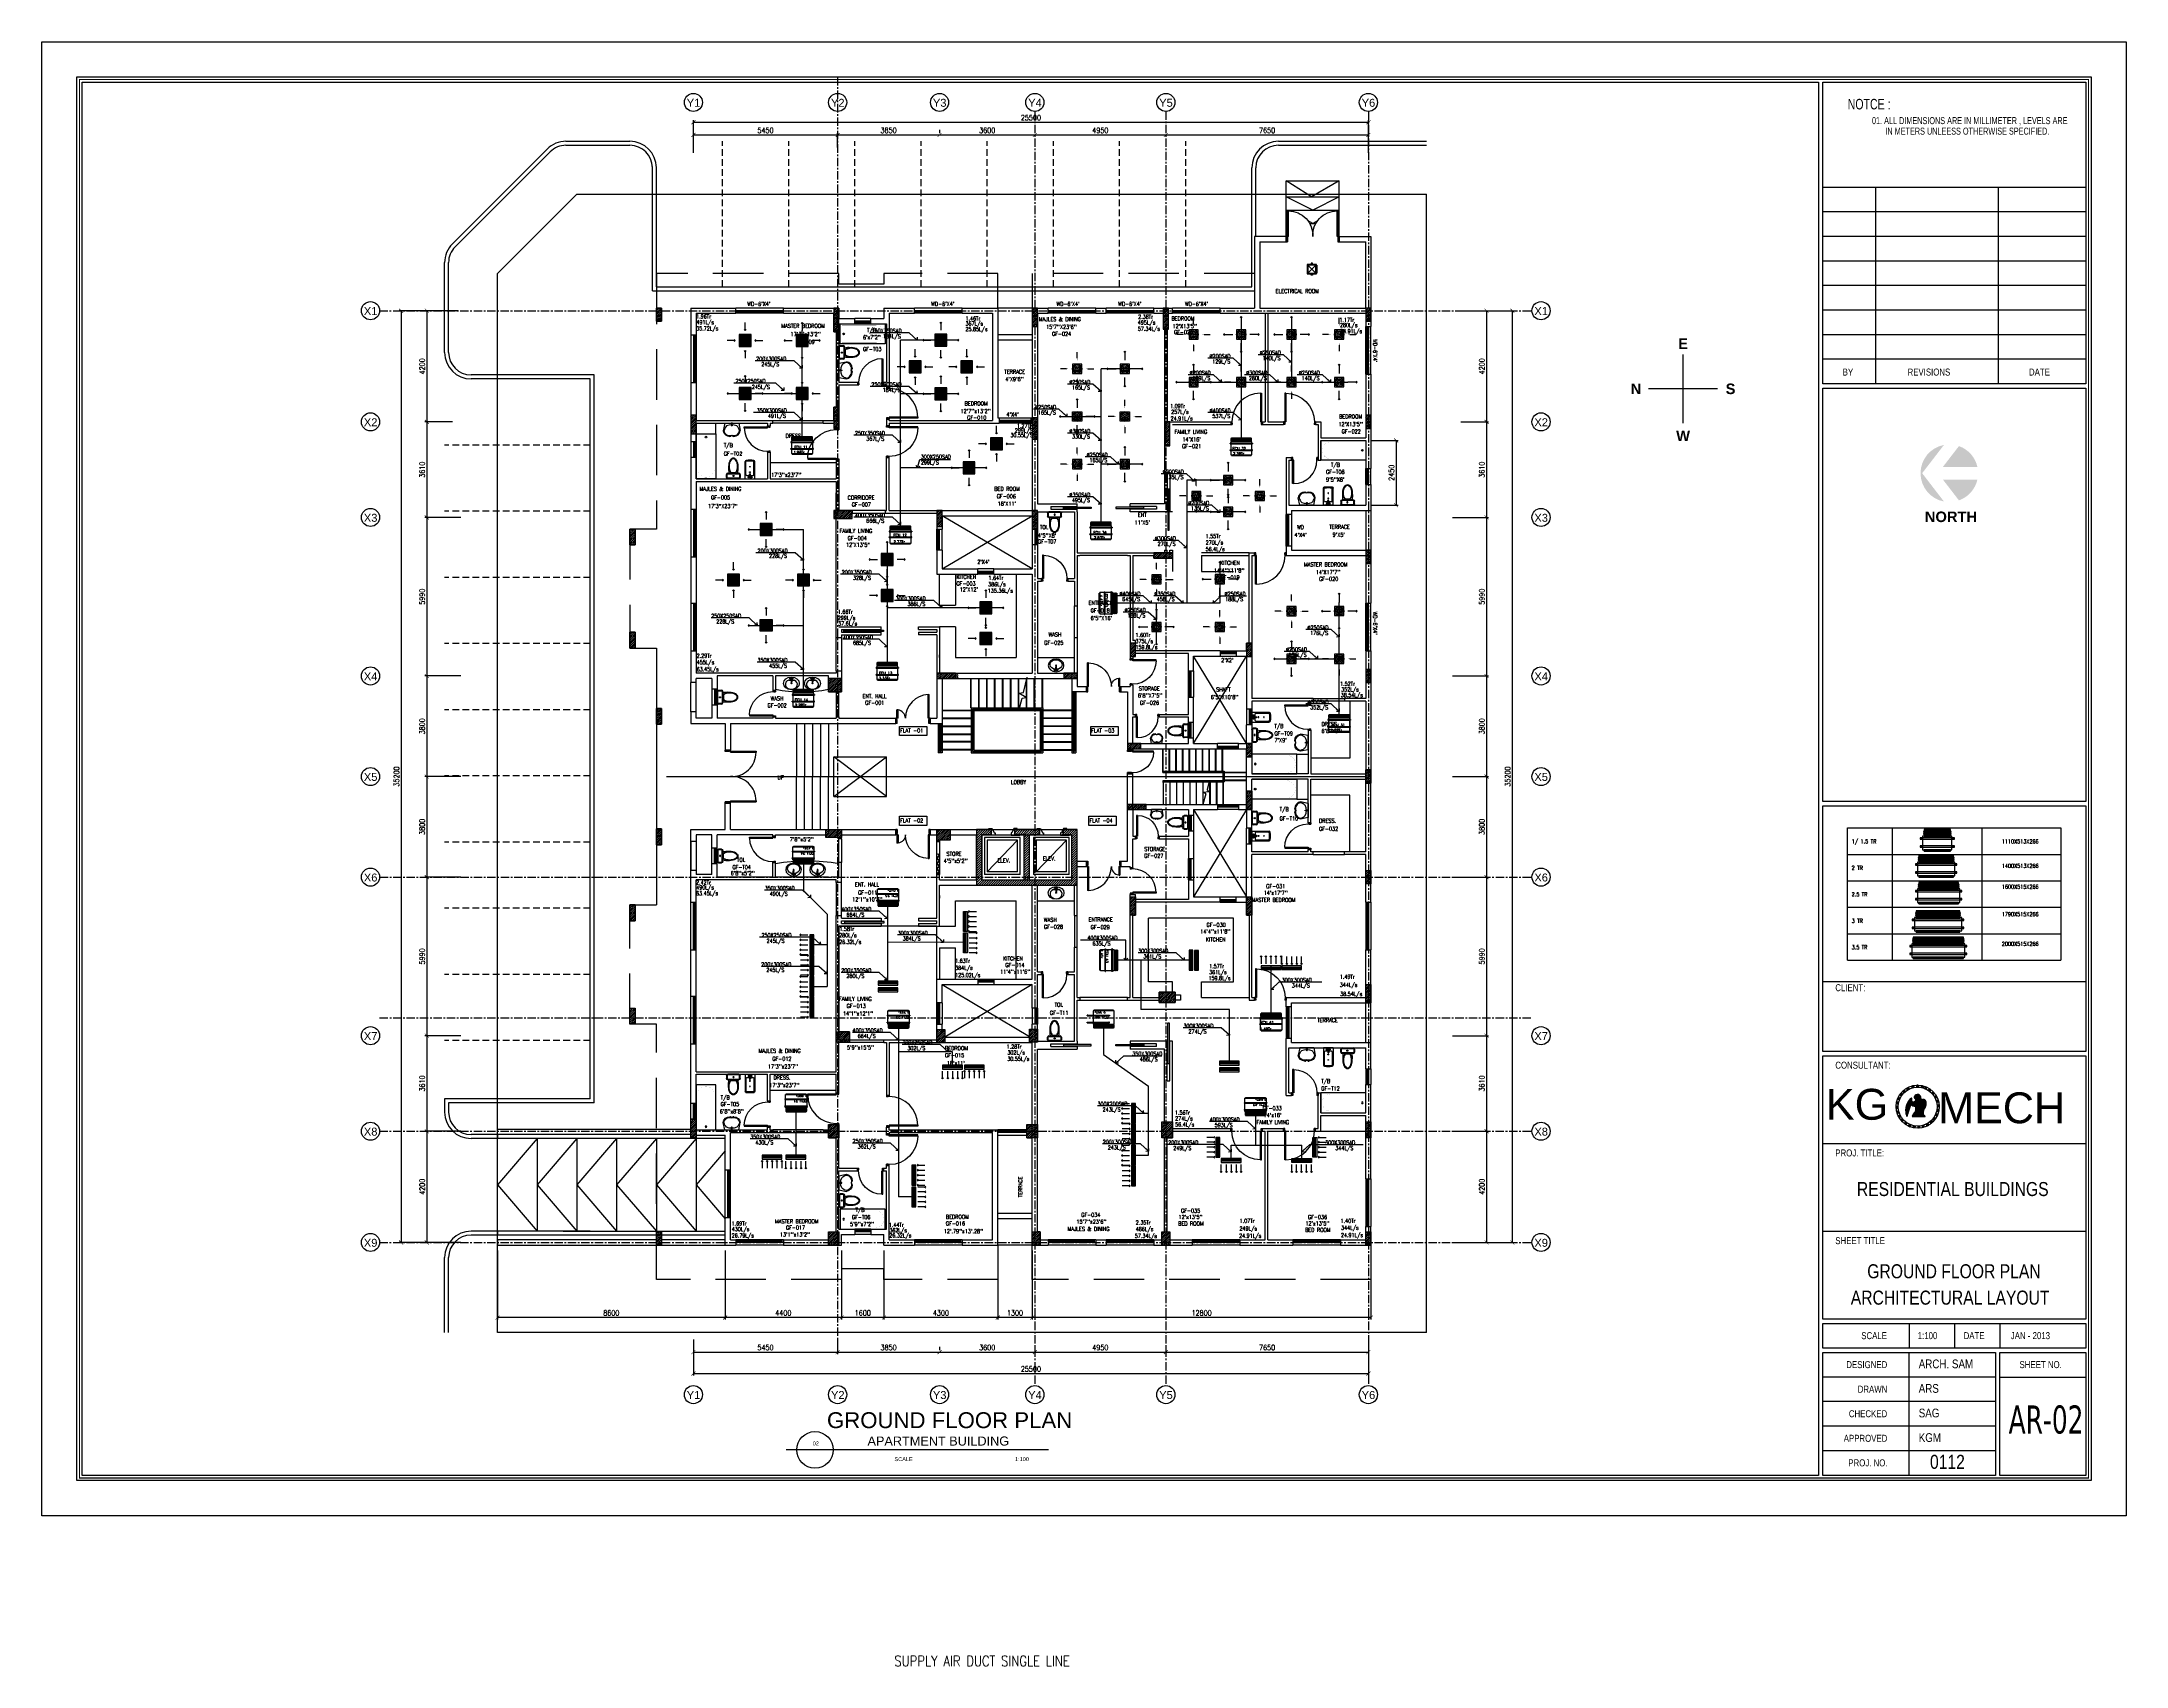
# Model space of a CAD drawing. Header units: millimetres. Extents: x -1288794 to 2153086, y -2701644 to -1428868.
# Drawn here: x 694325 to 773083, y -1525183 to -1463806 of the extents above; entities that cross this region are included whole.
import ezdxf
from ezdxf.enums import TextEntityAlignment as Align

# ---------------------------------------------------------------- set-up
doc = ezdxf.new("R2010")
doc.units = ezdxf.units.MM
doc.header["$LTSCALE"] = 100
doc.header["$PDMODE"] = 34
for name, pattern in [('CENTER', [50.8, 31.75, -6.35, 6.35, -6.35]), ('DASHED', [19.05, 12.7, -6.35]), ('DASHED2', [9.525, 6.35, -3.175]), ('HIDDEN', [9.525, 6.35, -3.175])]:
    doc.linetypes.add(name, pattern=pattern)
for name, color, linetype in [('A-ANNO-DIMS', 1, 'Continuous'), ('A-ANNO-SYMB', 33, 'Continuous'), ('A-ANNO-TEXT', 8, 'Continuous'), ('A-AREA', 8, 'CENTER'), ('A-CAR', 8, 'Continuous'), ('A-DOOR', 4, 'Continuous'), ('A-FLOR-OVHD', 4, 'DASHED2'), ('A-FLOR-PFIX', 8, 'Continuous'), ('A-FLOR-SPCL', 8, 'Continuous'), ('A-FLOR-STRS', 8, 'Continuous'), ('A-GLAZ', 5, 'Continuous'), ('A-GRID', 253, 'CENTER'), ('A-WALL-FULL', 8, 'Continuous'), ('AC- SUIPPOR', 7, 'HIDDEN'), ('AC-HLTEXT', 100, 'Continuous'), ('AC-SAD', 3, 'Continuous'), ('AC-SAD TEXT', 3, 'Continuous'), ('AC-UNIT', 5, 'Continuous'), ('DAIMENTION', 32, 'Continuous'), ('FCU-AC', 160, 'Continuous'), ('HATCH', 251, 'Continuous'), ('L-WALK', 8, 'Continuous'), ('LINE', 1, 'Continuous'), ('LOGO LINE', 7, 'Continuous'), ('LOGO1LINE', 7, 'Continuous'), ('LOGOHATCH02', 8, 'Continuous'), ('RAD RIGHT', 1, 'Continuous'), ('RCD RIGHT', 1, 'Continuous'), ('RET', 1, 'Continuous'), ('RETURN GRILL RIGHT', 1, 'Continuous'), ('S-COL- HACT.', 9, 'Continuous'), ('S-COL.', 8, 'Continuous'), ('SAD RIGHT', 3, 'Continuous'), ('SCD  RIGHT', 3, 'Continuous'), ('sduct', 5, 'Continuous'), ('SUPPLY GRILL RIGHT', 3, 'Continuous'), ('SUPPORT', 30, 'Continuous'), ('TEXT', 4, 'Continuous'), ('TEXTO', 140, 'Continuous'), ('WALL', 42, 'Continuous')]:
    doc.layers.add(name, color=color, linetype=linetype)
doc.styles.add('ISTILO', font='sanss___.ttf', dxfattribs={"width": 0.8, "height": 400})
doc.styles.add('MKL', font='swisse.ttf')
doc.styles.add('ROMAND', font='romand')
doc.styles.add('ROMANS', font='romans.shx', dxfattribs={"width": 0.8})
doc.styles.add('SANSSERIF', font='sas_____.pfb')
doc.styles.add('SANSSERIFBOLD', font='sasb____.pfb')
doc.styles.add('SIMPLEX', font='simplex.shx', dxfattribs={"width": 0.8})
doc.styles.add('STYLUS BT', font='stylu.ttf', dxfattribs={"width": 0.5})
doc.styles.add('TAHOMA', font='tahoma.ttf', dxfattribs={"width": 0.7})
doc.dimstyles.new('100 of DIM2', dxfattribs={"dimscale": 0, "dimtxt": 200, "dimasz": 150, "dimexe": 75, "dimexo": 200, "dimgap": 75, "dimtad": 1, "dimdec": 0, "dimrnd": 5, "dimzin": 0, "dimdsep": 46, "dimtxsty": 'ROMANS', "dimblk": 'ARCHTICK', "dimcen": 100, "dimclrd": 94, "dimclre": 94, "dimclrt": 2, "dimadec": 0, "dimazin": 0, "dimtfac": 1, "dimtdec": 0, "dimtofl": 0, "dimtmove": 2, "dimatfit": 3, "dimldrblk": 'OPEN90', "dimfxl": 75, "dimtolj": 1, "dimtzin": 0, "dimarcsym": 0})
pattern_1 = [(45, (1840901.617, -1109556.65), (-44.1941738, 44.1941738), [])]
pattern_2 = [(45, (1840901.617, -1109556.65), (-35.355339, 35.355339), [])]
pattern_3 = [(45, (961441.62, -1509993.415), (-35.355339, 35.355339), [])]

# ---------------------------------------------------------------- blocks, each defined once
blk = doc.blocks.new('D-120-R1')
for p, q in [((-80, 1180), (-40, 1180)), ((-80, 1180), (-80, 100)), ((-40, 1180), (-40, 55)), ((-1200, 100), (-1160, 100)), ((-1200, 100), (-1200, 0)), ((-1160, 100), (-1160, 55)), ((-1160, 55), (-1150, 55)), ((-1150, 55), (-1150, 0)), ((-80, 100), (0, 100)), ((-50, 55), (-40, 55)), ((-50, 55), (-50, 0)), ((-50, 0), (0, 0)), ((0, 100), (0, 0)), ((-1200, 0), (-1150, 0))]:
    blk.add_line(p, q)
at = {"linetype": 'Continuous'}
blk.add_arc((-80, 100), 1080, 90, 180, dxfattribs=at)
blk = doc.blocks.new('W-180')
for p, q in [((1800, 100), (0, 100)), ((1800, 0), (0, 0)), ((40, 0), (40, 100)), ((1760, 100), (1760, 0))]:
    blk.add_line(p, q)
at = {"linetype": 'Continuous'}
for p, q in [((1760, 53), (40, 53)), ((1760, 47), (40, 47))]:
    blk.add_line(p, q, dxfattribs=at)
blk = doc.blocks.new('D-200-DOUBLE')
for p, q in [((40, 200), (40, 1170)), ((40, 1170), (80, 1170)), ((80, 200), (80, 1170)), ((1920, 200), (1920, 1170)), ((1920, 1170), (1960, 1170)), ((1960, 200), (1960, 1170)), ((80, 200), (0, 200)), ((0, 200), (0, 0)), ((50, 0), (0, 0)), ((40, 200), (40, 148)), ((40, 148), (50, 148)), ((50, 148), (50, 0)), ((1920, 200), (1960, 200)), ((1950, 148), (1950, 0)), ((1960, 148), (1950, 148)), ((2000, 0), (1950, 0)), ((2000, 200), (1960, 200)), ((1960, 200), (1960, 148)), ((2000, 200), (2000, 0))]:
    blk.add_line(p, q)
at = {"linetype": 'Continuous'}
for centre, start, end in [((73, 242), 357.43139, 89.5378), ((1927, 242), 90.4622, 182.56861)]:
    blk.add_arc(centre, 928, start, end, dxfattribs=at)
blk = doc.blocks.new('D-100-R1')
for p, q in [((-80, 980), (-80, 100)), ((-80, 980), (-40, 980)), ((-40, 980), (-40, 55)), ((-1000, 100), (-1000, 0)), ((-1000, 100), (-960, 100)), ((-960, 100), (-960, 55)), ((-960, 55), (-950, 55)), ((-950, 55), (-950, 0)), ((-80, 100), (0, 100)), ((-50, 55), (-50, 0)), ((-50, 55), (-40, 55)), ((-50, 0), (0, 0)), ((0, 100), (0, 0)), ((-1000, 0), (-950, 0))]:
    blk.add_line(p, q)
at = {"linetype": 'Continuous'}
blk.add_arc((-80, 100), 880, 90, 180, dxfattribs=at)
blk = doc.blocks.new('WC-1')
for p, q in [((-210, 0), (210, 0)), ((-260, -160), (-260, -50)), ((-235, -160), (-235, -50)), ((-210, -25), (210, -25)), ((210, -185), (-210, -185)), ((210, -210), (-210, -210)), ((91, -223), (-91, -223)), ((86, -235), (-86, -235)), ((235, -50), (235, -160)), ((260, -50), (260, -160))]:
    blk.add_line(p, q)
for radius in [22.1, 17.1]:
    blk.add_circle((-6, -107), radius)
for centre, radius, start, end in [((-210, -50), 50, 90, 180), ((-210, -160), 50, 180, 270), ((-210, -50), 25, 90, 180), ((-210, -160), 25, 180, 270), ((722, -383), 904, 168.95288, 184.06317), ((352, -470), 532, 177.55413, 180), ((352, -470), 532, 180, 193.52342), ((352, -470), 520, 166.47658, 180), ((352, -470), 520, 180, 193.52342), ((178, -512), 353, 193.52342, 210.14139), ((352, -470), 507, 166.47658, 180), ((352, -470), 507, 180, 193.52342), ((178, -428), 341, 149.85861, 166.47658), ((178, -512), 341, 193.52342, 210.14139), ((178, -428), 328, 149.85861, 166.47658), ((178, -512), 328, 193.52342, 210.14139), ((69, -575), 226, 210.14139, 234.49716), ((69, -365), 214, 138.41516, 149.85861), ((69, -575), 214, 210.14139, 234.49716), ((69, -365), 201, 139.99435, 149.85861), ((69, -575), 201, 210.14139, 234.49716), ((0, -672), 108, 234.49716, 270), ((0, -672), 95.9, 234.49716, 270), ((0, -672), 83.4, 234.49716, 270), ((0, -672), 83.4, 270, 305.50284), ((0, -672), 95.9, 270, 305.50284), ((0, -672), 108, 270, 305.50284), ((-69, -575), 201, 305.50284, 329.85861), ((-69, -575), 214, 305.50284, 329.85861), ((-69, -575), 226, 305.50284, 329.85861), ((-69, -365), 201, 30.14139, 40.00565), ((-69, -365), 214, 30.14139, 41.58484), ((-178, -428), 328, 13.52342, 30.14139), ((-178, -512), 328, 329.85861, 346.47658), ((-178, -428), 341, 13.52342, 30.14139), ((-178, -512), 341, 329.85861, 346.47658), ((-178, -512), 353, 329.85861, 346.47658), ((-352, -470), 507, 360, 13.52342), ((-352, -470), 507, 346.47658, 360), ((-352, -470), 520, 360, 13.52342), ((-352, -470), 520, 346.47658, 360), ((-352, -470), 532, 346.47658, 360), ((-352, -470), 532, 360, 2.44587), ((210, -50), 50, 360, 90), ((210, -50), 25, 360, 90), ((210, -160), 25, 270, 360), ((210, -160), 50, 270, 360)]:
    blk.add_arc(centre, radius, start, end)
at = {"linetype": 'Continuous', "ltscale": 50}
blk.add_arc((-722, -383), 904, 355.93683, 11.04712, dxfattribs=at)
blk = doc.blocks.new('W-60')
for p, q in [((600, 100), (0, 100)), ((600, 0), (0, 0)), ((40, 0), (40, 100)), ((560, 100), (560, 0))]:
    blk.add_line(p, q)
at = {"linetype": 'Continuous'}
for p, q in [((560, 53), (40, 53)), ((560, 47), (40, 47))]:
    blk.add_line(p, q, dxfattribs=at)
blk = doc.blocks.new('BIDET-1')
for p, q in [((175, 0), (-175, 0)), ((-185, -10), (-185, -649)), ((-150, -155), (-150, -649)), ((-15, -125), (-120, -125)), ((-39, -59), (-69, -59)), ((-54, -44), (-54, -74)), ((-15, -54), (-15, -174)), ((12, -250), (-12, -250)), ((-9, -259), (9, -241)), ((-9, -241), (9, -259)), ((0, -238), (0, -262)), ((15, -54), (15, -174)), ((120, -125), (15, -125)), ((39, -59), (69, -59)), ((54, -44), (54, -74)), ((150, -155), (150, -649)), ((185, -10), (185, -649))]:
    blk.add_line(p, q)
for centre, radius in [((-54, -59), 25), ((-54, -59), 20), ((-54, -59), 15.2), ((-54, -59), 10.2), ((0, -250), 17.5), ((0, -250), 12.5), ((0, -457), 12.5), ((0, -457), 10), ((54, -59), 20), ((54, -59), 15.2), ((54, -59), 10.2)]:
    blk.add_circle(centre, radius)
for centre, radius, start, end in [((-175, -10), 10, 90, 180), ((175, -10), 10, 0, 90), ((-140, -649), 45, 180, 265.20622), ((-120, -155), 30, 90, 180), ((-140, -649), 10, 180, 265.20622), ((0, 1020), 1720, 265.20622, 274.79378), ((0, 1020), 1685, 265.20622, 274.79378), ((0, -54), 20, 318.59038, 221.40962), ((0, -54), 15, 0, 180), ((0, -174), 15, 180, 0), ((120, -155), 30, 0, 90), ((140, -649), 10, 274.79378, 0), ((140, -649), 45, 274.79378, 0)]:
    blk.add_arc(centre, radius, start, end)
blk = doc.blocks.new('LAV-4')
for p, q in [((-266, 0), (-322, -283)), ((-266, 0), (268, 0)), ((268, 0), (324, -280)), ((-48, -500), (-75, -500)), ((75, -500), (50, -500))]:
    blk.add_line(p, q)
for points in [[(-25, 0), (-25, -18), (25, -18), (25, 0)], [(-9, -20), (-9, -57), (8, -57), (8, -20)]]:
    blk.add_lwpolyline(points, close=True)
blk.add_circle((0, -91), 15.4)
for centre, radius, start, end in [((-75, -250), 250, 187.67842, 270), ((74, -366), 375, 135.33332, 167.14321), ((-75, -250), 220, 188.58141, 289.95234), ((0, -539), 477, 66.12608, 113.87396), ((1, -527), 55.9, 28.78265, 151.21735), ((75, -250), 220, 250.0878, 350.85148), ((50, -499), 0, 238.18833, 0), ((75, -250), 250, 270, 353.01209), ((-74, -366), 375, 12.51988, 44.66672)]:
    blk.add_arc(centre, radius, start, end)
blk = doc.blocks.new('BT-2')
blk.add_lwpolyline([(0, 750), (1700, 750), (1700, 0), (0, 0)], close=True)
at = {"const_width": 2}
blk.add_lwpolyline([(60, 690), (1340, 690, -0.414214), (1640, 390), (1640, 360, -0.414214), (1340, 60), (60, 60)], format="xyb", close=True, dxfattribs=at)
blk.add_circle((125, 375), 31.9)
blk = doc.blocks.new('W-80')
for p, q in [((800, 100), (0, 100)), ((800, 0), (0, 0)), ((40, 0), (40, 100)), ((760, 100), (760, 0))]:
    blk.add_line(p, q)
at = {"linetype": 'Continuous'}
for p, q in [((760, 53), (40, 53)), ((760, 47), (40, 47))]:
    blk.add_line(p, q, dxfattribs=at)
blk = doc.blocks.new('D-130-R')
for p, q in [((1220, 200), (1220, 1100)), ((1220, 1100), (1260, 1100)), ((1260, 200), (1260, 1100)), ((0, 0), (0, 200)), ((80, 200), (0, 200)), ((50, 0), (0, 0)), ((80, 520), (40, 520)), ((40, 200), (40, 520)), ((40, 150), (40, 200)), ((50, 150), (40, 150)), ((50, 0), (50, 150)), ((80, 200), (80, 520)), ((1300, 200), (1220, 200)), ((1260, 150), (1250, 150)), ((1250, 0), (1250, 150)), ((1300, 0), (1250, 0)), ((1260, 150), (1260, 200)), ((1300, 0), (1300, 200))]:
    blk.add_line(p, q)
for centre, radius, start, end in [((1260, 200), 900, 92.54732, 180), ((40, 200), 320, 0, 82.81924)]:
    blk.add_arc(centre, radius, start, end)
blk = doc.blocks.new('W-120')
for p, q in [((1200, 100), (0, 100)), ((1200, 0), (0, 0)), ((40, 0), (40, 100)), ((1160, 100), (1160, 0))]:
    blk.add_line(p, q)
at = {"linetype": 'Continuous'}
for p, q in [((1160, 53), (40, 53)), ((1160, 47), (40, 47))]:
    blk.add_line(p, q, dxfattribs=at)
blk = doc.blocks.new('D-90-R1')
for p, q in [((-80, 880), (-40, 880)), ((-80, 880), (-80, 100)), ((-40, 880), (-40, 55)), ((-900, 100), (-860, 100)), ((-900, 100), (-900, 0)), ((-860, 100), (-860, 55)), ((-860, 55), (-850, 55)), ((-850, 55), (-850, 0)), ((-80, 100), (0, 100)), ((-50, 55), (-40, 55)), ((-50, 55), (-50, 0)), ((-50, 0), (0, 0)), ((0, 100), (0, 0)), ((-900, 0), (-850, 0))]:
    blk.add_line(p, q)
at = {"linetype": 'Continuous'}
blk.add_arc((-80, 100), 780, 90, 180, dxfattribs=at)
blk = doc.blocks.new('W-100')
for p, q in [((1000, 100), (0, 100)), ((1000, 0), (0, 0)), ((40, 0), (40, 100)), ((960, 100), (960, 0))]:
    blk.add_line(p, q)
at = {"linetype": 'Continuous'}
for p, q in [((960, 53), (40, 53)), ((960, 47), (40, 47))]:
    blk.add_line(p, q, dxfattribs=at)
blk = doc.blocks.new('D-90-R')
for p, q in [((-80, 980), (-40, 980)), ((-80, 980), (-80, 200)), ((-40, 980), (-40, 155)), ((-900, 200), (-860, 200)), ((-900, 200), (-900, 0)), ((-860, 200), (-860, 155)), ((-860, 155), (-850, 155)), ((-850, 155), (-850, 0)), ((-80, 200), (0, 200)), ((-50, 155), (-40, 155)), ((-50, 155), (-50, 0)), ((-50, 0), (0, 0)), ((0, 200), (0, 0)), ((-900, 0), (-850, 0))]:
    blk.add_line(p, q)
at = {"linetype": 'Continuous'}
blk.add_arc((-80, 200), 780, 90, 180, dxfattribs=at)
blk = doc.blocks.new('LAV-2')
for p, q in [((-102, 330), (-23, 330)), ((-21, 393), (-55, 399)), ((-21, 369), (-55, 363)), ((-24, 385), (-49, 381)), ((-24, 377), (-49, 381)), ((-25, 381), (-13, 258)), ((-19, 381), (17, 381)), ((-1, 363), (-1, 399)), ((23, 381), (11, 257)), ((53, 399), (20, 393)), ((53, 363), (20, 369)), ((21, 329), (101, 329)), ((47, 381), (23, 385)), ((47, 381), (23, 376))]:
    blk.add_line(p, q)
for centre, radius in [((-1, 381), 24), ((-1, 381), 18), ((-1, 209), 18), ((-1, 209), 13.2)]:
    blk.add_circle(centre, radius)
blk.add_arc((-1, 257), 12, 179.80529, 359.80529)
for centre, major_axis, ratio in [((-1, 202), (-300, 1), 0.8), ((53, 381), (0.1, 18), 0.333333)]:
    blk.add_ellipse(centre, major_axis=major_axis, ratio=ratio)
blk.add_ellipse((-1, 166), major_axis=(-228, 1), ratio=0.8, start_param=5.174, end_param=10.533963)
at = {"extrusion": (0, 0, -1)}
blk.add_ellipse((-55, 381), major_axis=(0.1, 18), ratio=0.333333, dxfattribs=at)
for points, knots in [([(-55, 365), (-55, 366), (-55, 366), (-55, 366), (-55, 366), (-56, 367), (-56, 368), (-57, 370), (-57, 371), (-58, 374), (-58, 375), (-58, 379), (-58, 381), (-58, 386), (-58, 388), (-57, 392), (-57, 393), (-56, 394), (-56, 395), (-55, 396), (-55, 396), (-55, 396), (-55, 397), (-55, 397)], [3.378318, 3.378318, 3.378318, 3.378318, 3.519844, 3.519844, 3.66137, 3.66137, 3.925951, 3.925951, 4.190531, 4.190531, 4.455112, 4.455112, 4.86737, 4.86737, 5.279628, 5.279628, 5.565785, 5.565785, 5.785568, 5.785568, 5.957, 5.957, 6.04646, 6.04646, 6.04646, 6.04646]), ([(-55, 397), (-55, 397), (-54, 396), (-54, 396), (-54, 396), (-53, 395), (-53, 394), (-52, 392), (-52, 391), (-52, 388), (-51, 387), (-51, 383), (-51, 381), (-51, 376), (-52, 374), (-52, 370), (-53, 369), (-53, 368), (-54, 367), (-54, 366), (-54, 366), (-55, 366), (-55, 365), (-55, 365)], [0.236726, 0.236726, 0.236726, 0.236726, 0.378252, 0.378252, 0.519778, 0.519778, 0.784358, 0.784358, 1.048939, 1.048939, 1.313519, 1.313519, 1.725777, 1.725777, 2.138035, 2.138035, 2.424192, 2.424192, 2.643976, 2.643976, 2.815407, 2.815407, 2.904867, 2.904867, 2.904867, 2.904867]), ([(53, 396), (53, 396), (53, 396), (53, 396), (53, 395), (52, 394), (52, 394), (51, 392), (51, 390), (50, 388), (50, 386), (50, 383), (50, 380), (50, 376), (50, 373), (51, 370), (51, 369), (52, 367), (52, 367), (53, 366), (53, 365), (53, 365), (53, 365), (53, 365)], [0.236726, 0.236726, 0.236726, 0.236726, 0.378252, 0.378252, 0.519778, 0.519778, 0.784358, 0.784358, 1.048939, 1.048939, 1.313519, 1.313519, 1.725777, 1.725777, 2.138035, 2.138035, 2.424192, 2.424192, 2.643976, 2.643976, 2.815407, 2.815407, 2.904867, 2.904867, 2.904867, 2.904867]), ([(53, 365), (53, 365), (53, 365), (54, 366), (54, 366), (55, 367), (55, 368), (56, 370), (56, 371), (56, 373), (57, 375), (57, 379), (57, 381), (57, 386), (56, 388), (56, 391), (55, 392), (55, 394), (54, 395), (54, 396), (54, 396), (54, 396), (53, 396), (53, 396)], [3.378318, 3.378318, 3.378318, 3.378318, 3.519844, 3.519844, 3.66137, 3.66137, 3.925951, 3.925951, 4.190531, 4.190531, 4.455112, 4.455112, 4.86737, 4.86737, 5.279628, 5.279628, 5.565785, 5.565785, 5.785568, 5.785568, 5.957, 5.957, 6.04646, 6.04646, 6.04646, 6.04646])]:
    blk.add_open_spline(points, degree=3, knots=knots)
blk = doc.blocks.new('_ArchTick')
at = {"color": 0, "linetype": 'ByBlock', "const_width": 0.15}
blk.add_lwpolyline([(-0.5, -0.5), (0.5, 0.5)], dxfattribs=at)
blk = doc.blocks.new('*D132')
at = {"layer": 'A-ANNO-DIMS', "color": 94, "lineweight": -2, "ltscale": 3, "transparency": 16777216}
for p, q in [((728246, -1467131), (728246, -1467256)), ((731846, -1467131), (731846, -1467256)), ((728246, -1467331), (731846, -1467331))]:
    blk.add_line(p, q, dxfattribs=at)
at = {"layer": 'Defpoints', "color": 0, "ltscale": 3, "transparency": 16777216}
for p in [(728246, -1467331), (731846, -1467331), (731846, -1467331)]:
    blk.add_point(p, dxfattribs=at)
at = {"layer": 'A-ANNO-DIMS', "color": 94, "lineweight": -2, "ltscale": 3, "transparency": 16777216, "xscale": 150, "yscale": 150, "zscale": 150, "rotation": 180}
blk.add_blockref('_ArchTick', (728246, -1467331), dxfattribs=at)
at = {"layer": 'A-ANNO-DIMS', "color": 94, "lineweight": -2, "ltscale": 3, "transparency": 16777216, "xscale": 150, "yscale": 150, "zscale": 150}
blk.add_blockref('_ArchTick', (731846, -1467331), dxfattribs=at)
at = {"layer": 'A-ANNO-DIMS', "color": 2, "ltscale": 3, "transparency": 16777216, "insert": (730046, -1467156), "char_height": 200, "attachment_point": 5, "style": 'ROMANS'}
blk.add_mtext('\\A1;3600', dxfattribs=at)
blk = doc.blocks.new('_Open90')
at = {"color": 0, "linetype": 'ByBlock', "lineweight": -2}
for p, q in [((0, 0), (-1, 0)), ((-0.5, 0.5), (0, 0)), ((0, 0), (-0.5, -0.5))]:
    blk.add_line(p, q, dxfattribs=at)
blk = doc.blocks.new('*D133')
at = {"layer": 'A-ANNO-DIMS', "color": 94, "lineweight": -2, "ltscale": 3, "transparency": 16777216}
for p, q in [((736796, -1467131), (736796, -1467256)), ((744446, -1467131), (744446, -1467256)), ((736796, -1467331), (744446, -1467331))]:
    blk.add_line(p, q, dxfattribs=at)
at = {"layer": 'Defpoints', "color": 0, "ltscale": 3, "transparency": 16777216}
for p in [(736796, -1467331), (744446, -1467331), (744446, -1467331)]:
    blk.add_point(p, dxfattribs=at)
at = {"layer": 'A-ANNO-DIMS', "color": 94, "lineweight": -2, "ltscale": 3, "transparency": 16777216, "xscale": 150, "yscale": 150, "zscale": 150, "rotation": 180}
blk.add_blockref('_ArchTick', (736796, -1467331), dxfattribs=at)
at = {"layer": 'A-ANNO-DIMS', "color": 94, "lineweight": -2, "ltscale": 3, "transparency": 16777216, "xscale": 150, "yscale": 150, "zscale": 150}
blk.add_blockref('_ArchTick', (744446, -1467331), dxfattribs=at)
at = {"layer": 'A-ANNO-DIMS', "color": 2, "ltscale": 3, "transparency": 16777216, "insert": (740621, -1467156), "char_height": 200, "attachment_point": 5, "style": 'ROMANS'}
blk.add_mtext('\\A1;7650', dxfattribs=at)
blk = doc.blocks.new('*D134')
at = {"layer": 'A-ANNO-DIMS', "color": 94, "lineweight": -2, "ltscale": 3, "transparency": 16777216}
for p, q in [((718946, -1467807), (718946, -1467256)), ((724396, -1467807), (724396, -1467256)), ((718946, -1467331), (724396, -1467331))]:
    blk.add_line(p, q, dxfattribs=at)
at = {"layer": 'Defpoints', "color": 0, "ltscale": 3, "transparency": 16777216}
for p in [(718946, -1468007), (724396, -1467331), (724396, -1468007)]:
    blk.add_point(p, dxfattribs=at)
at = {"layer": 'A-ANNO-DIMS', "color": 94, "lineweight": -2, "ltscale": 3, "transparency": 16777216, "xscale": 150, "yscale": 150, "zscale": 150, "rotation": 180}
blk.add_blockref('_ArchTick', (718946, -1467331), dxfattribs=at)
at = {"layer": 'A-ANNO-DIMS', "color": 94, "lineweight": -2, "ltscale": 3, "transparency": 16777216, "xscale": 150, "yscale": 150, "zscale": 150}
blk.add_blockref('_ArchTick', (724396, -1467331), dxfattribs=at)
at = {"layer": 'A-ANNO-DIMS', "color": 2, "ltscale": 3, "transparency": 16777216, "insert": (721671, -1467156), "char_height": 200, "attachment_point": 5, "style": 'ROMANS'}
blk.add_mtext('\\A1;5450', dxfattribs=at)
blk = doc.blocks.new('*D135')
at = {"layer": 'A-ANNO-DIMS', "color": 94, "lineweight": -2, "ltscale": 3, "transparency": 16777216}
for p, q in [((724396, -1467807), (724396, -1467256)), ((728246, -1467131), (728246, -1467256)), ((724396, -1467331), (728246, -1467331))]:
    blk.add_line(p, q, dxfattribs=at)
at = {"layer": 'Defpoints', "color": 0, "ltscale": 3, "transparency": 16777216}
for p in [(724396, -1468007), (728246, -1467331), (728246, -1467331)]:
    blk.add_point(p, dxfattribs=at)
at = {"layer": 'A-ANNO-DIMS', "color": 94, "lineweight": -2, "ltscale": 3, "transparency": 16777216, "xscale": 150, "yscale": 150, "zscale": 150, "rotation": 180}
blk.add_blockref('_ArchTick', (724396, -1467331), dxfattribs=at)
at = {"layer": 'A-ANNO-DIMS', "color": 94, "lineweight": -2, "ltscale": 3, "transparency": 16777216, "xscale": 150, "yscale": 150, "zscale": 150}
blk.add_blockref('_ArchTick', (728246, -1467331), dxfattribs=at)
at = {"layer": 'A-ANNO-DIMS', "color": 2, "ltscale": 3, "transparency": 16777216, "insert": (726321, -1467156), "char_height": 200, "attachment_point": 5, "style": 'ROMANS'}
blk.add_mtext('\\A1;3850', dxfattribs=at)
blk = doc.blocks.new('*D136')
at = {"layer": 'A-ANNO-DIMS', "color": 94, "lineweight": -2, "ltscale": 3, "transparency": 16777216}
for p, q in [((731846, -1467131), (731846, -1467256)), ((736796, -1467131), (736796, -1467256)), ((731846, -1467331), (736796, -1467331))]:
    blk.add_line(p, q, dxfattribs=at)
at = {"layer": 'Defpoints', "color": 0, "ltscale": 3, "transparency": 16777216}
for p in [(731846, -1467331), (736796, -1467331), (736796, -1467331)]:
    blk.add_point(p, dxfattribs=at)
at = {"layer": 'A-ANNO-DIMS', "color": 94, "lineweight": -2, "ltscale": 3, "transparency": 16777216, "xscale": 150, "yscale": 150, "zscale": 150, "rotation": 180}
blk.add_blockref('_ArchTick', (731846, -1467331), dxfattribs=at)
at = {"layer": 'A-ANNO-DIMS', "color": 94, "lineweight": -2, "ltscale": 3, "transparency": 16777216, "xscale": 150, "yscale": 150, "zscale": 150}
blk.add_blockref('_ArchTick', (736796, -1467331), dxfattribs=at)
at = {"layer": 'A-ANNO-DIMS', "color": 2, "ltscale": 3, "transparency": 16777216, "insert": (734321, -1467156), "char_height": 200, "attachment_point": 5, "style": 'ROMANS'}
blk.add_mtext('\\A1;4950', dxfattribs=at)
blk = doc.blocks.new('*D137')
at = {"layer": 'A-ANNO-DIMS', "color": 94, "lineweight": -2, "ltscale": 3, "transparency": 16777216}
for p, q in [((718946, -1468002), (718946, -1466776)), ((718946, -1466851), (744446, -1466851)), ((744446, -1468002), (744446, -1466776))]:
    blk.add_line(p, q, dxfattribs=at)
at = {"layer": 'Defpoints', "color": 0, "ltscale": 3, "transparency": 16777216}
for p in [(744446, -1466851), (718946, -1468202), (744446, -1468202)]:
    blk.add_point(p, dxfattribs=at)
at = {"layer": 'A-ANNO-DIMS', "color": 94, "lineweight": -2, "ltscale": 3, "transparency": 16777216, "xscale": 150, "yscale": 150, "zscale": 150, "rotation": 180}
blk.add_blockref('_ArchTick', (718946, -1466851), dxfattribs=at)
at = {"layer": 'A-ANNO-DIMS', "color": 94, "lineweight": -2, "ltscale": 3, "transparency": 16777216, "xscale": 150, "yscale": 150, "zscale": 150}
blk.add_blockref('_ArchTick', (744446, -1466851), dxfattribs=at)
at = {"layer": 'A-ANNO-DIMS', "color": 2, "ltscale": 3, "transparency": 16777216, "insert": (731696, -1466676), "char_height": 200, "attachment_point": 5, "style": 'ROMANS'}
blk.add_mtext('\\A1;25500', dxfattribs=at)
blk = doc.blocks.new('*D138')
at = {"layer": 'A-ANNO-DIMS', "color": 94, "lineweight": -2, "ltscale": 3, "transparency": 16777216}
for p, q in [((747729, -1473969), (749960, -1473969)), ((749885, -1473969), (749885, -1509169)), ((747729, -1509169), (749960, -1509169))]:
    blk.add_line(p, q, dxfattribs=at)
at = {"layer": 'Defpoints', "color": 0, "ltscale": 3, "transparency": 16777216}
for p in [(747529, -1473969), (747529, -1509169), (749885, -1509169)]:
    blk.add_point(p, dxfattribs=at)
at = {"layer": 'A-ANNO-DIMS', "color": 94, "lineweight": -2, "ltscale": 3, "transparency": 16777216, "xscale": 150, "yscale": 150, "zscale": 150}
for p, rotation in [((749885, -1473969), 90), ((749885, -1509169), 270)]:
    blk.add_blockref('_ArchTick', p, dxfattribs=dict(at, rotation=rotation))
at = {"layer": 'A-ANNO-DIMS', "color": 2, "ltscale": 3, "transparency": 16777216, "insert": (749710, -1491569), "char_height": 200, "attachment_point": 5, "rotation": 90, "style": 'ROMANS'}
blk.add_mtext('\\A1;35200', dxfattribs=at)
blk = doc.blocks.new('*D139')
at = {"layer": 'A-ANNO-DIMS', "color": 94, "lineweight": -2, "ltscale": 3, "transparency": 16777216}
for p, q in [((747935, -1473969), (748987, -1473969)), ((748912, -1473969), (748912, -1478169)), ((747935, -1478169), (748987, -1478169))]:
    blk.add_line(p, q, dxfattribs=at)
at = {"layer": 'Defpoints', "color": 0, "ltscale": 3, "transparency": 16777216}
for p in [(747735, -1473969), (747735, -1478169), (748912, -1478169)]:
    blk.add_point(p, dxfattribs=at)
at = {"layer": 'A-ANNO-DIMS', "color": 94, "lineweight": -2, "ltscale": 3, "transparency": 16777216, "xscale": 150, "yscale": 150, "zscale": 150}
for p, rotation in [((748912, -1473969), 90), ((748912, -1478169), 270)]:
    blk.add_blockref('_ArchTick', p, dxfattribs=dict(at, rotation=rotation))
at = {"layer": 'A-ANNO-DIMS', "color": 2, "ltscale": 3, "transparency": 16777216, "insert": (748737, -1476069), "char_height": 200, "attachment_point": 5, "rotation": 90, "style": 'ROMANS'}
blk.add_mtext('\\A1;4200', dxfattribs=at)
blk = doc.blocks.new('*D140')
at = {"layer": 'A-ANNO-DIMS', "color": 94, "lineweight": -2, "ltscale": 3, "transparency": 16777216}
for p, q in [((747935, -1478169), (748987, -1478169)), ((748912, -1478169), (748912, -1481779)), ((747621, -1481779), (748987, -1481779))]:
    blk.add_line(p, q, dxfattribs=at)
at = {"layer": 'Defpoints', "color": 0, "ltscale": 3, "transparency": 16777216}
for p in [(747735, -1478169), (747421, -1481779), (748912, -1481779)]:
    blk.add_point(p, dxfattribs=at)
at = {"layer": 'A-ANNO-DIMS', "color": 94, "lineweight": -2, "ltscale": 3, "transparency": 16777216, "xscale": 150, "yscale": 150, "zscale": 150}
for p, rotation in [((748912, -1478169), 90), ((748912, -1481779), 270)]:
    blk.add_blockref('_ArchTick', p, dxfattribs=dict(at, rotation=rotation))
at = {"layer": 'A-ANNO-DIMS', "color": 2, "ltscale": 3, "transparency": 16777216, "insert": (748737, -1479974), "char_height": 200, "attachment_point": 5, "rotation": 90, "style": 'ROMANS'}
blk.add_mtext('\\A1;3610', dxfattribs=at)
blk = doc.blocks.new('*D141')
at = {"layer": 'A-ANNO-DIMS', "color": 94, "lineweight": -2, "ltscale": 3, "transparency": 16777216}
for p, q in [((747621, -1481779), (748987, -1481779)), ((748912, -1481779), (748912, -1487769)), ((747621, -1487769), (748987, -1487769))]:
    blk.add_line(p, q, dxfattribs=at)
at = {"layer": 'Defpoints', "color": 0, "ltscale": 3, "transparency": 16777216}
for p in [(747421, -1481779), (747421, -1487769), (748912, -1487769)]:
    blk.add_point(p, dxfattribs=at)
at = {"layer": 'A-ANNO-DIMS', "color": 94, "lineweight": -2, "ltscale": 3, "transparency": 16777216, "xscale": 150, "yscale": 150, "zscale": 150}
for p, rotation in [((748912, -1481779), 90), ((748912, -1487769), 270)]:
    blk.add_blockref('_ArchTick', p, dxfattribs=dict(at, rotation=rotation))
at = {"layer": 'A-ANNO-DIMS', "color": 2, "ltscale": 3, "transparency": 16777216, "insert": (748737, -1484774), "char_height": 200, "attachment_point": 5, "rotation": 90, "style": 'ROMANS'}
blk.add_mtext('\\A1;5990', dxfattribs=at)
blk = doc.blocks.new('*D142')
at = {"layer": 'A-ANNO-DIMS', "color": 94, "lineweight": -2, "ltscale": 3, "transparency": 16777216}
for p, q in [((747621, -1487769), (748987, -1487769)), ((748912, -1487769), (748912, -1491569)), ((747621, -1491569), (748987, -1491569))]:
    blk.add_line(p, q, dxfattribs=at)
at = {"layer": 'Defpoints', "color": 0, "ltscale": 3, "transparency": 16777216}
for p in [(747421, -1487769), (747421, -1491569), (748912, -1491569)]:
    blk.add_point(p, dxfattribs=at)
at = {"layer": 'A-ANNO-DIMS', "color": 94, "lineweight": -2, "ltscale": 3, "transparency": 16777216, "xscale": 150, "yscale": 150, "zscale": 150}
for p, rotation in [((748912, -1487769), 90), ((748912, -1491569), 270)]:
    blk.add_blockref('_ArchTick', p, dxfattribs=dict(at, rotation=rotation))
at = {"layer": 'A-ANNO-DIMS', "color": 2, "ltscale": 3, "transparency": 16777216, "insert": (748737, -1489669), "char_height": 200, "attachment_point": 5, "rotation": 90, "style": 'ROMANS'}
blk.add_mtext('\\A1;3800', dxfattribs=at)
blk = doc.blocks.new('*D143')
at = {"layer": 'A-ANNO-DIMS', "color": 94, "lineweight": -2, "ltscale": 3, "transparency": 16777216}
for p, q in [((747621, -1491569), (748987, -1491569)), ((748912, -1491569), (748912, -1495369)), ((747621, -1495369), (748987, -1495369))]:
    blk.add_line(p, q, dxfattribs=at)
at = {"layer": 'Defpoints', "color": 0, "ltscale": 3, "transparency": 16777216}
for p in [(747421, -1491569), (747421, -1495369), (748912, -1495369)]:
    blk.add_point(p, dxfattribs=at)
at = {"layer": 'A-ANNO-DIMS', "color": 94, "lineweight": -2, "ltscale": 3, "transparency": 16777216, "xscale": 150, "yscale": 150, "zscale": 150}
for p, rotation in [((748912, -1491569), 90), ((748912, -1495369), 270)]:
    blk.add_blockref('_ArchTick', p, dxfattribs=dict(at, rotation=rotation))
at = {"layer": 'A-ANNO-DIMS', "color": 2, "ltscale": 3, "transparency": 16777216, "insert": (748737, -1493469), "char_height": 200, "attachment_point": 5, "rotation": 90, "style": 'ROMANS'}
blk.add_mtext('\\A1;3800', dxfattribs=at)
blk = doc.blocks.new('*D144')
at = {"layer": 'A-ANNO-DIMS', "color": 94, "lineweight": -2, "ltscale": 3, "transparency": 16777216}
for p, q in [((747621, -1495369), (748987, -1495369)), ((748912, -1495369), (748912, -1501359)), ((747621, -1501359), (748987, -1501359))]:
    blk.add_line(p, q, dxfattribs=at)
at = {"layer": 'Defpoints', "color": 0, "ltscale": 3, "transparency": 16777216}
for p in [(747421, -1495369), (747421, -1501359), (748912, -1501359)]:
    blk.add_point(p, dxfattribs=at)
at = {"layer": 'A-ANNO-DIMS', "color": 94, "lineweight": -2, "ltscale": 3, "transparency": 16777216, "xscale": 150, "yscale": 150, "zscale": 150}
for p, rotation in [((748912, -1495369), 90), ((748912, -1501359), 270)]:
    blk.add_blockref('_ArchTick', p, dxfattribs=dict(at, rotation=rotation))
at = {"layer": 'A-ANNO-DIMS', "color": 2, "ltscale": 3, "transparency": 16777216, "insert": (748737, -1498364), "char_height": 200, "attachment_point": 5, "rotation": 90, "style": 'ROMANS'}
blk.add_mtext('\\A1;5990', dxfattribs=at)
blk = doc.blocks.new('*D145')
at = {"layer": 'A-ANNO-DIMS', "color": 94, "lineweight": -2, "ltscale": 3, "transparency": 16777216}
for p, q in [((747621, -1501359), (748987, -1501359)), ((748912, -1501359), (748912, -1504969)), ((747621, -1504969), (748987, -1504969))]:
    blk.add_line(p, q, dxfattribs=at)
at = {"layer": 'Defpoints', "color": 0, "ltscale": 3, "transparency": 16777216}
for p in [(747421, -1501359), (747421, -1504969), (748912, -1504969)]:
    blk.add_point(p, dxfattribs=at)
at = {"layer": 'A-ANNO-DIMS', "color": 94, "lineweight": -2, "ltscale": 3, "transparency": 16777216, "xscale": 150, "yscale": 150, "zscale": 150}
for p, rotation in [((748912, -1501359), 90), ((748912, -1504969), 270)]:
    blk.add_blockref('_ArchTick', p, dxfattribs=dict(at, rotation=rotation))
at = {"layer": 'A-ANNO-DIMS', "color": 2, "ltscale": 3, "transparency": 16777216, "insert": (748737, -1503164), "char_height": 200, "attachment_point": 5, "rotation": 90, "style": 'ROMANS'}
blk.add_mtext('\\A1;3610', dxfattribs=at)
blk = doc.blocks.new('*D146')
at = {"layer": 'A-ANNO-DIMS', "color": 94, "lineweight": -2, "ltscale": 3, "transparency": 16777216}
for p, q in [((747621, -1504969), (748987, -1504969)), ((748912, -1504969), (748912, -1509169)), ((747621, -1509169), (748987, -1509169))]:
    blk.add_line(p, q, dxfattribs=at)
at = {"layer": 'Defpoints', "color": 0, "ltscale": 3, "transparency": 16777216}
for p in [(747421, -1504969), (747421, -1509169), (748912, -1509169)]:
    blk.add_point(p, dxfattribs=at)
at = {"layer": 'A-ANNO-DIMS', "color": 94, "lineweight": -2, "ltscale": 3, "transparency": 16777216, "xscale": 150, "yscale": 150, "zscale": 150}
for p, rotation in [((748912, -1504969), 90), ((748912, -1509169), 270)]:
    blk.add_blockref('_ArchTick', p, dxfattribs=dict(at, rotation=rotation))
at = {"layer": 'A-ANNO-DIMS', "color": 2, "ltscale": 3, "transparency": 16777216, "insert": (748737, -1507069), "char_height": 200, "attachment_point": 5, "rotation": 90, "style": 'ROMANS'}
blk.add_mtext('\\A1;4200', dxfattribs=at)
blk = doc.blocks.new('*D147')
at = {"layer": 'A-ANNO-DIMS', "color": 94, "lineweight": -2, "ltscale": 3, "transparency": 16777216}
for p, q in [((710056, -1473969), (707826, -1473969)), ((707901, -1473969), (707901, -1509169)), ((710056, -1509169), (707826, -1509169))]:
    blk.add_line(p, q, dxfattribs=at)
at = {"layer": 'Defpoints', "color": 0, "ltscale": 3, "transparency": 16777216}
for p in [(710256, -1473969), (707901, -1509169), (710256, -1509169)]:
    blk.add_point(p, dxfattribs=at)
at = {"layer": 'A-ANNO-DIMS', "color": 94, "lineweight": -2, "ltscale": 3, "transparency": 16777216, "xscale": 150, "yscale": 150, "zscale": 150}
for p, rotation in [((707901, -1473969), 90), ((707901, -1509169), 270)]:
    blk.add_blockref('_ArchTick', p, dxfattribs=dict(at, rotation=rotation))
at = {"layer": 'A-ANNO-DIMS', "color": 2, "ltscale": 3, "transparency": 16777216, "insert": (707726, -1491569), "char_height": 200, "attachment_point": 5, "rotation": 90, "style": 'ROMANS'}
blk.add_mtext('\\A1;35200', dxfattribs=at)
blk = doc.blocks.new('*D148')
at = {"layer": 'A-ANNO-DIMS', "color": 94, "lineweight": -2, "ltscale": 3, "transparency": 16777216}
for p, q in [((709851, -1473969), (708799, -1473969)), ((708874, -1473969), (708874, -1478169)), ((709851, -1478169), (708799, -1478169))]:
    blk.add_line(p, q, dxfattribs=at)
at = {"layer": 'Defpoints', "color": 0, "ltscale": 3, "transparency": 16777216}
for p in [(710051, -1473969), (708874, -1478169), (710051, -1478169)]:
    blk.add_point(p, dxfattribs=at)
at = {"layer": 'A-ANNO-DIMS', "color": 94, "lineweight": -2, "ltscale": 3, "transparency": 16777216, "xscale": 150, "yscale": 150, "zscale": 150}
for p, rotation in [((708874, -1473969), 90), ((708874, -1478169), 270)]:
    blk.add_blockref('_ArchTick', p, dxfattribs=dict(at, rotation=rotation))
at = {"layer": 'A-ANNO-DIMS', "color": 2, "ltscale": 3, "transparency": 16777216, "insert": (708699, -1476069), "char_height": 200, "attachment_point": 5, "rotation": 90, "style": 'ROMANS'}
blk.add_mtext('\\A1;4200', dxfattribs=at)
blk = doc.blocks.new('*D149')
at = {"layer": 'A-ANNO-DIMS', "color": 94, "lineweight": -2, "ltscale": 3, "transparency": 16777216}
for p, q in [((709851, -1478169), (708799, -1478169)), ((708874, -1478169), (708874, -1481779)), ((710165, -1481779), (708799, -1481779))]:
    blk.add_line(p, q, dxfattribs=at)
at = {"layer": 'Defpoints', "color": 0, "ltscale": 3, "transparency": 16777216}
for p in [(710051, -1478169), (708874, -1481779), (710365, -1481779)]:
    blk.add_point(p, dxfattribs=at)
at = {"layer": 'A-ANNO-DIMS', "color": 94, "lineweight": -2, "ltscale": 3, "transparency": 16777216, "xscale": 150, "yscale": 150, "zscale": 150}
for p, rotation in [((708874, -1478169), 90), ((708874, -1481779), 270)]:
    blk.add_blockref('_ArchTick', p, dxfattribs=dict(at, rotation=rotation))
at = {"layer": 'A-ANNO-DIMS', "color": 2, "ltscale": 3, "transparency": 16777216, "insert": (708699, -1479974), "char_height": 200, "attachment_point": 5, "rotation": 90, "style": 'ROMANS'}
blk.add_mtext('\\A1;3610', dxfattribs=at)
blk = doc.blocks.new('*D150')
at = {"layer": 'A-ANNO-DIMS', "color": 94, "lineweight": -2, "ltscale": 3, "transparency": 16777216}
for p, q in [((710165, -1481779), (708799, -1481779)), ((708874, -1481779), (708874, -1487769)), ((710165, -1487769), (708799, -1487769))]:
    blk.add_line(p, q, dxfattribs=at)
at = {"layer": 'Defpoints', "color": 0, "ltscale": 3, "transparency": 16777216}
for p in [(710365, -1481779), (708874, -1487769), (710365, -1487769)]:
    blk.add_point(p, dxfattribs=at)
at = {"layer": 'A-ANNO-DIMS', "color": 94, "lineweight": -2, "ltscale": 3, "transparency": 16777216, "xscale": 150, "yscale": 150, "zscale": 150}
for p, rotation in [((708874, -1481779), 90), ((708874, -1487769), 270)]:
    blk.add_blockref('_ArchTick', p, dxfattribs=dict(at, rotation=rotation))
at = {"layer": 'A-ANNO-DIMS', "color": 2, "ltscale": 3, "transparency": 16777216, "insert": (708699, -1484774), "char_height": 200, "attachment_point": 5, "rotation": 90, "style": 'ROMANS'}
blk.add_mtext('\\A1;5990', dxfattribs=at)
blk = doc.blocks.new('*D151')
at = {"layer": 'A-ANNO-DIMS', "color": 94, "lineweight": -2, "ltscale": 3, "transparency": 16777216}
for p, q in [((710165, -1487769), (708799, -1487769)), ((708874, -1487769), (708874, -1491569)), ((710165, -1491569), (708799, -1491569))]:
    blk.add_line(p, q, dxfattribs=at)
at = {"layer": 'Defpoints', "color": 0, "ltscale": 3, "transparency": 16777216}
for p in [(710365, -1487769), (708874, -1491569), (710365, -1491569)]:
    blk.add_point(p, dxfattribs=at)
at = {"layer": 'A-ANNO-DIMS', "color": 94, "lineweight": -2, "ltscale": 3, "transparency": 16777216, "xscale": 150, "yscale": 150, "zscale": 150}
for p, rotation in [((708874, -1487769), 90), ((708874, -1491569), 270)]:
    blk.add_blockref('_ArchTick', p, dxfattribs=dict(at, rotation=rotation))
at = {"layer": 'A-ANNO-DIMS', "color": 2, "ltscale": 3, "transparency": 16777216, "insert": (708699, -1489669), "char_height": 200, "attachment_point": 5, "rotation": 90, "style": 'ROMANS'}
blk.add_mtext('\\A1;3800', dxfattribs=at)
blk = doc.blocks.new('*D152')
at = {"layer": 'A-ANNO-DIMS', "color": 94, "lineweight": -2, "ltscale": 3, "transparency": 16777216}
for p, q in [((710165, -1491569), (708799, -1491569)), ((708874, -1491569), (708874, -1495369)), ((710165, -1495369), (708799, -1495369))]:
    blk.add_line(p, q, dxfattribs=at)
at = {"layer": 'Defpoints', "color": 0, "ltscale": 3, "transparency": 16777216}
for p in [(710365, -1491569), (708874, -1495369), (710365, -1495369)]:
    blk.add_point(p, dxfattribs=at)
at = {"layer": 'A-ANNO-DIMS', "color": 94, "lineweight": -2, "ltscale": 3, "transparency": 16777216, "xscale": 150, "yscale": 150, "zscale": 150}
for p, rotation in [((708874, -1491569), 90), ((708874, -1495369), 270)]:
    blk.add_blockref('_ArchTick', p, dxfattribs=dict(at, rotation=rotation))
at = {"layer": 'A-ANNO-DIMS', "color": 2, "ltscale": 3, "transparency": 16777216, "insert": (708699, -1493469), "char_height": 200, "attachment_point": 5, "rotation": 90, "style": 'ROMANS'}
blk.add_mtext('\\A1;3800', dxfattribs=at)
blk = doc.blocks.new('*D153')
at = {"layer": 'A-ANNO-DIMS', "color": 94, "lineweight": -2, "ltscale": 3, "transparency": 16777216}
for p, q in [((710165, -1495369), (708799, -1495369)), ((708874, -1495369), (708874, -1501359)), ((710165, -1501359), (708799, -1501359))]:
    blk.add_line(p, q, dxfattribs=at)
at = {"layer": 'Defpoints', "color": 0, "ltscale": 3, "transparency": 16777216}
for p in [(710365, -1495369), (708874, -1501359), (710365, -1501359)]:
    blk.add_point(p, dxfattribs=at)
at = {"layer": 'A-ANNO-DIMS', "color": 94, "lineweight": -2, "ltscale": 3, "transparency": 16777216, "xscale": 150, "yscale": 150, "zscale": 150}
for p, rotation in [((708874, -1495369), 90), ((708874, -1501359), 270)]:
    blk.add_blockref('_ArchTick', p, dxfattribs=dict(at, rotation=rotation))
at = {"layer": 'A-ANNO-DIMS', "color": 2, "ltscale": 3, "transparency": 16777216, "insert": (708699, -1498364), "char_height": 200, "attachment_point": 5, "rotation": 90, "style": 'ROMANS'}
blk.add_mtext('\\A1;5990', dxfattribs=at)
blk = doc.blocks.new('*D154')
at = {"layer": 'A-ANNO-DIMS', "color": 94, "lineweight": -2, "ltscale": 3, "transparency": 16777216}
for p, q in [((710165, -1501359), (708799, -1501359)), ((708874, -1501359), (708874, -1504969)), ((710165, -1504969), (708799, -1504969))]:
    blk.add_line(p, q, dxfattribs=at)
at = {"layer": 'Defpoints', "color": 0, "ltscale": 3, "transparency": 16777216}
for p in [(710365, -1501359), (708874, -1504969), (710365, -1504969)]:
    blk.add_point(p, dxfattribs=at)
at = {"layer": 'A-ANNO-DIMS', "color": 94, "lineweight": -2, "ltscale": 3, "transparency": 16777216, "xscale": 150, "yscale": 150, "zscale": 150}
for p, rotation in [((708874, -1501359), 90), ((708874, -1504969), 270)]:
    blk.add_blockref('_ArchTick', p, dxfattribs=dict(at, rotation=rotation))
at = {"layer": 'A-ANNO-DIMS', "color": 2, "ltscale": 3, "transparency": 16777216, "insert": (708699, -1503164), "char_height": 200, "attachment_point": 5, "rotation": 90, "style": 'ROMANS'}
blk.add_mtext('\\A1;3610', dxfattribs=at)
blk = doc.blocks.new('*D155')
at = {"layer": 'A-ANNO-DIMS', "color": 94, "lineweight": -2, "ltscale": 3, "transparency": 16777216}
for p, q in [((710165, -1504969), (708799, -1504969)), ((708874, -1504969), (708874, -1509169)), ((710165, -1509169), (708799, -1509169))]:
    blk.add_line(p, q, dxfattribs=at)
at = {"layer": 'Defpoints', "color": 0, "ltscale": 3, "transparency": 16777216}
for p in [(710365, -1504969), (708874, -1509169), (710365, -1509169)]:
    blk.add_point(p, dxfattribs=at)
at = {"layer": 'A-ANNO-DIMS', "color": 94, "lineweight": -2, "ltscale": 3, "transparency": 16777216, "xscale": 150, "yscale": 150, "zscale": 150}
for p, rotation in [((708874, -1504969), 90), ((708874, -1509169), 270)]:
    blk.add_blockref('_ArchTick', p, dxfattribs=dict(at, rotation=rotation))
at = {"layer": 'A-ANNO-DIMS', "color": 2, "ltscale": 3, "transparency": 16777216, "insert": (708699, -1507069), "char_height": 200, "attachment_point": 5, "rotation": 90, "style": 'ROMANS'}
blk.add_mtext('\\A1;4200', dxfattribs=at)
blk = doc.blocks.new('*D156')
at = {"layer": 'A-ANNO-DIMS', "color": 94, "lineweight": -2, "ltscale": 3, "transparency": 16777216}
for p, q in [((718946, -1512840), (718946, -1513390)), ((724396, -1512840), (724396, -1513390)), ((718946, -1513315), (724396, -1513315))]:
    blk.add_line(p, q, dxfattribs=at)
at = {"layer": 'Defpoints', "color": 0, "ltscale": 3, "transparency": 16777216}
for p in [(718946, -1512640), (724396, -1512640), (724396, -1513315)]:
    blk.add_point(p, dxfattribs=at)
at = {"layer": 'A-ANNO-DIMS', "color": 94, "lineweight": -2, "ltscale": 3, "transparency": 16777216, "xscale": 150, "yscale": 150, "zscale": 150, "rotation": 180}
blk.add_blockref('_ArchTick', (718946, -1513315), dxfattribs=at)
at = {"layer": 'A-ANNO-DIMS', "color": 94, "lineweight": -2, "ltscale": 3, "transparency": 16777216, "xscale": 150, "yscale": 150, "zscale": 150}
blk.add_blockref('_ArchTick', (724396, -1513315), dxfattribs=at)
at = {"layer": 'A-ANNO-DIMS', "color": 2, "ltscale": 3, "transparency": 16777216, "insert": (721671, -1513140), "char_height": 200, "attachment_point": 5, "style": 'ROMANS'}
blk.add_mtext('\\A1;5450', dxfattribs=at)
blk = doc.blocks.new('*D157')
at = {"layer": 'A-ANNO-DIMS', "color": 94, "lineweight": -2, "ltscale": 3, "transparency": 16777216}
for p, q in [((724396, -1512840), (724396, -1513390)), ((724396, -1513315), (728246, -1513315)), ((728246, -1513115), (728246, -1513240))]:
    blk.add_line(p, q, dxfattribs=at)
at = {"layer": 'Defpoints', "color": 0, "ltscale": 3, "transparency": 16777216}
for p in [(724396, -1512640), (728246, -1513315), (728246, -1513315)]:
    blk.add_point(p, dxfattribs=at)
at = {"layer": 'A-ANNO-DIMS', "color": 94, "lineweight": -2, "ltscale": 3, "transparency": 16777216, "xscale": 150, "yscale": 150, "zscale": 150, "rotation": 180}
blk.add_blockref('_ArchTick', (724396, -1513315), dxfattribs=at)
at = {"layer": 'A-ANNO-DIMS', "color": 94, "lineweight": -2, "ltscale": 3, "transparency": 16777216, "xscale": 150, "yscale": 150, "zscale": 150}
blk.add_blockref('_ArchTick', (728246, -1513315), dxfattribs=at)
at = {"layer": 'A-ANNO-DIMS', "color": 2, "ltscale": 3, "transparency": 16777216, "insert": (726321, -1513140), "char_height": 200, "attachment_point": 5, "style": 'ROMANS'}
blk.add_mtext('\\A1;3850', dxfattribs=at)
blk = doc.blocks.new('*D158')
at = {"layer": 'A-ANNO-DIMS', "color": 94, "lineweight": -2, "ltscale": 3, "transparency": 16777216}
for p, q in [((728246, -1513115), (728246, -1513240)), ((728246, -1513315), (731846, -1513315)), ((731846, -1513115), (731846, -1513240))]:
    blk.add_line(p, q, dxfattribs=at)
at = {"layer": 'Defpoints', "color": 0, "ltscale": 3, "transparency": 16777216}
for p in [(728246, -1513315), (731846, -1513315), (731846, -1513315)]:
    blk.add_point(p, dxfattribs=at)
at = {"layer": 'A-ANNO-DIMS', "color": 94, "lineweight": -2, "ltscale": 3, "transparency": 16777216, "xscale": 150, "yscale": 150, "zscale": 150, "rotation": 180}
blk.add_blockref('_ArchTick', (728246, -1513315), dxfattribs=at)
at = {"layer": 'A-ANNO-DIMS', "color": 94, "lineweight": -2, "ltscale": 3, "transparency": 16777216, "xscale": 150, "yscale": 150, "zscale": 150}
blk.add_blockref('_ArchTick', (731846, -1513315), dxfattribs=at)
at = {"layer": 'A-ANNO-DIMS', "color": 2, "ltscale": 3, "transparency": 16777216, "insert": (730046, -1513140), "char_height": 200, "attachment_point": 5, "style": 'ROMANS'}
blk.add_mtext('\\A1;3600', dxfattribs=at)
blk = doc.blocks.new('*D159')
at = {"layer": 'A-ANNO-DIMS', "color": 94, "lineweight": -2, "ltscale": 3, "transparency": 16777216}
for p, q in [((731846, -1513115), (731846, -1513240)), ((731846, -1513315), (736796, -1513315)), ((736796, -1513115), (736796, -1513240))]:
    blk.add_line(p, q, dxfattribs=at)
at = {"layer": 'Defpoints', "color": 0, "ltscale": 3, "transparency": 16777216}
for p in [(731846, -1513315), (736796, -1513315), (736796, -1513315)]:
    blk.add_point(p, dxfattribs=at)
at = {"layer": 'A-ANNO-DIMS', "color": 94, "lineweight": -2, "ltscale": 3, "transparency": 16777216, "xscale": 150, "yscale": 150, "zscale": 150, "rotation": 180}
blk.add_blockref('_ArchTick', (731846, -1513315), dxfattribs=at)
at = {"layer": 'A-ANNO-DIMS', "color": 94, "lineweight": -2, "ltscale": 3, "transparency": 16777216, "xscale": 150, "yscale": 150, "zscale": 150}
blk.add_blockref('_ArchTick', (736796, -1513315), dxfattribs=at)
at = {"layer": 'A-ANNO-DIMS', "color": 2, "ltscale": 3, "transparency": 16777216, "insert": (734321, -1513140), "char_height": 200, "attachment_point": 5, "style": 'ROMANS'}
blk.add_mtext('\\A1;4950', dxfattribs=at)
blk = doc.blocks.new('*D160')
at = {"layer": 'A-ANNO-DIMS', "color": 94, "lineweight": -2, "ltscale": 3, "transparency": 16777216}
for p, q in [((736796, -1513115), (736796, -1513240)), ((736796, -1513315), (744446, -1513315)), ((744446, -1513115), (744446, -1513240))]:
    blk.add_line(p, q, dxfattribs=at)
at = {"layer": 'Defpoints', "color": 0, "ltscale": 3, "transparency": 16777216}
for p in [(736796, -1513315), (744446, -1513315), (744446, -1513315)]:
    blk.add_point(p, dxfattribs=at)
at = {"layer": 'A-ANNO-DIMS', "color": 94, "lineweight": -2, "ltscale": 3, "transparency": 16777216, "xscale": 150, "yscale": 150, "zscale": 150, "rotation": 180}
blk.add_blockref('_ArchTick', (736796, -1513315), dxfattribs=at)
at = {"layer": 'A-ANNO-DIMS', "color": 94, "lineweight": -2, "ltscale": 3, "transparency": 16777216, "xscale": 150, "yscale": 150, "zscale": 150}
blk.add_blockref('_ArchTick', (744446, -1513315), dxfattribs=at)
at = {"layer": 'A-ANNO-DIMS', "color": 2, "ltscale": 3, "transparency": 16777216, "insert": (740621, -1513140), "char_height": 200, "attachment_point": 5, "style": 'ROMANS'}
blk.add_mtext('\\A1;7650', dxfattribs=at)
blk = doc.blocks.new('*D161')
at = {"layer": 'A-ANNO-DIMS', "color": 94, "lineweight": -2, "ltscale": 3, "transparency": 16777216}
for p, q in [((718946, -1512975), (718946, -1514200)), ((744446, -1512975), (744446, -1514200)), ((718946, -1514125), (744446, -1514125))]:
    blk.add_line(p, q, dxfattribs=at)
at = {"layer": 'Defpoints', "color": 0, "ltscale": 3, "transparency": 16777216}
for p in [(718946, -1512775), (744446, -1512775), (744446, -1514125)]:
    blk.add_point(p, dxfattribs=at)
at = {"layer": 'A-ANNO-DIMS', "color": 94, "lineweight": -2, "ltscale": 3, "transparency": 16777216, "xscale": 150, "yscale": 150, "zscale": 150, "rotation": 180}
blk.add_blockref('_ArchTick', (718946, -1514125), dxfattribs=at)
at = {"layer": 'A-ANNO-DIMS', "color": 94, "lineweight": -2, "ltscale": 3, "transparency": 16777216, "xscale": 150, "yscale": 150, "zscale": 150}
blk.add_blockref('_ArchTick', (744446, -1514125), dxfattribs=at)
at = {"layer": 'A-ANNO-DIMS', "color": 2, "ltscale": 3, "transparency": 16777216, "insert": (731696, -1513950), "char_height": 200, "attachment_point": 5, "style": 'ROMANS'}
blk.add_mtext('\\A1;25500', dxfattribs=at)
blk = doc.blocks.new('*D162')
at = {"layer": 'A-ANNO-DIMS', "color": 94, "linetype": 'Continuous', "lineweight": -2, "ltscale": 3, "transparency": 16777216}
for p, q in [((731746, -1509469), (731746, -1512083)), ((744546, -1509469), (744546, -1512083)), ((744546, -1512008), (731746, -1512008))]:
    blk.add_line(p, q, dxfattribs=at)
at = {"layer": 'Defpoints', "color": 0, "linetype": 'Continuous', "ltscale": 3, "transparency": 16777216}
for p in [(731746, -1509269), (744546, -1509269), (731746, -1512008)]:
    blk.add_point(p, dxfattribs=at)
at = {"layer": 'A-ANNO-DIMS', "color": 94, "linetype": 'Continuous', "lineweight": -2, "ltscale": 3, "transparency": 16777216, "xscale": 150, "yscale": 150, "zscale": 150, "rotation": 180}
blk.add_blockref('_ArchTick', (731746, -1512008), dxfattribs=at)
at = {"layer": 'A-ANNO-DIMS', "color": 94, "linetype": 'Continuous', "lineweight": -2, "ltscale": 3, "transparency": 16777216, "xscale": 150, "yscale": 150, "zscale": 150}
blk.add_blockref('_ArchTick', (744546, -1512008), dxfattribs=at)
at = {"layer": 'A-ANNO-DIMS', "color": 2, "linetype": 'Continuous', "ltscale": 3, "transparency": 16777216, "insert": (738146, -1511833), "char_height": 200, "attachment_point": 5, "style": 'ROMANS'}
blk.add_mtext('\\A1;12800', dxfattribs=at)
blk = doc.blocks.new('*D163')
at = {"layer": 'A-ANNO-DIMS', "color": 94, "linetype": 'Continuous', "lineweight": -2, "ltscale": 3, "transparency": 16777216}
for p, q in [((730446, -1509469), (730446, -1512083)), ((731746, -1509469), (731746, -1512083)), ((731746, -1512008), (730446, -1512008))]:
    blk.add_line(p, q, dxfattribs=at)
at = {"layer": 'Defpoints', "color": 0, "linetype": 'Continuous', "ltscale": 3, "transparency": 16777216}
for p in [(730446, -1509269), (731746, -1509269), (730446, -1512008)]:
    blk.add_point(p, dxfattribs=at)
at = {"layer": 'A-ANNO-DIMS', "color": 94, "linetype": 'Continuous', "lineweight": -2, "ltscale": 3, "transparency": 16777216, "xscale": 150, "yscale": 150, "zscale": 150, "rotation": 180}
blk.add_blockref('_ArchTick', (730446, -1512008), dxfattribs=at)
at = {"layer": 'A-ANNO-DIMS', "color": 94, "linetype": 'Continuous', "lineweight": -2, "ltscale": 3, "transparency": 16777216, "xscale": 150, "yscale": 150, "zscale": 150}
blk.add_blockref('_ArchTick', (731746, -1512008), dxfattribs=at)
at = {"layer": 'A-ANNO-DIMS', "color": 2, "linetype": 'Continuous', "ltscale": 3, "transparency": 16777216, "insert": (731096, -1511833), "char_height": 200, "attachment_point": 5, "style": 'ROMANS'}
blk.add_mtext('\\A1;1300', dxfattribs=at)
blk = doc.blocks.new('*D164')
at = {"layer": 'A-ANNO-DIMS', "color": 94, "linetype": 'Continuous', "lineweight": -2, "ltscale": 3, "transparency": 16777216}
for p, q in [((726146, -1509469), (726146, -1512083)), ((730446, -1509469), (730446, -1512083)), ((730446, -1512008), (726146, -1512008))]:
    blk.add_line(p, q, dxfattribs=at)
at = {"layer": 'Defpoints', "color": 0, "linetype": 'Continuous', "ltscale": 3, "transparency": 16777216}
for p in [(726146, -1509269), (730446, -1509269), (726146, -1512008)]:
    blk.add_point(p, dxfattribs=at)
at = {"layer": 'A-ANNO-DIMS', "color": 94, "linetype": 'Continuous', "lineweight": -2, "ltscale": 3, "transparency": 16777216, "xscale": 150, "yscale": 150, "zscale": 150, "rotation": 180}
blk.add_blockref('_ArchTick', (726146, -1512008), dxfattribs=at)
at = {"layer": 'A-ANNO-DIMS', "color": 94, "linetype": 'Continuous', "lineweight": -2, "ltscale": 3, "transparency": 16777216, "xscale": 150, "yscale": 150, "zscale": 150}
blk.add_blockref('_ArchTick', (730446, -1512008), dxfattribs=at)
at = {"layer": 'A-ANNO-DIMS', "color": 2, "linetype": 'Continuous', "ltscale": 3, "transparency": 16777216, "insert": (728296, -1511833), "char_height": 200, "attachment_point": 5, "style": 'ROMANS'}
blk.add_mtext('\\A1;4300', dxfattribs=at)
blk = doc.blocks.new('*D165')
at = {"layer": 'A-ANNO-DIMS', "color": 94, "linetype": 'Continuous', "lineweight": -2, "ltscale": 3, "transparency": 16777216}
for p, q in [((724546, -1509469), (724546, -1512083)), ((726146, -1509469), (726146, -1512083)), ((726146, -1512008), (724546, -1512008))]:
    blk.add_line(p, q, dxfattribs=at)
at = {"layer": 'Defpoints', "color": 0, "linetype": 'Continuous', "ltscale": 3, "transparency": 16777216}
for p in [(724546, -1509269), (726146, -1509269), (724546, -1512008)]:
    blk.add_point(p, dxfattribs=at)
at = {"layer": 'A-ANNO-DIMS', "color": 94, "linetype": 'Continuous', "lineweight": -2, "ltscale": 3, "transparency": 16777216, "xscale": 150, "yscale": 150, "zscale": 150, "rotation": 180}
blk.add_blockref('_ArchTick', (724546, -1512008), dxfattribs=at)
at = {"layer": 'A-ANNO-DIMS', "color": 94, "linetype": 'Continuous', "lineweight": -2, "ltscale": 3, "transparency": 16777216, "xscale": 150, "yscale": 150, "zscale": 150}
blk.add_blockref('_ArchTick', (726146, -1512008), dxfattribs=at)
at = {"layer": 'A-ANNO-DIMS', "color": 2, "linetype": 'Continuous', "ltscale": 3, "transparency": 16777216, "insert": (725346, -1511833), "char_height": 200, "attachment_point": 5, "style": 'ROMANS'}
blk.add_mtext('\\A1;1600', dxfattribs=at)
blk = doc.blocks.new('*D166')
at = {"layer": 'A-ANNO-DIMS', "color": 94, "linetype": 'Continuous', "lineweight": -2, "ltscale": 3, "transparency": 16777216}
for p, q in [((720146, -1509469), (720146, -1512083)), ((724546, -1509469), (724546, -1512083)), ((724546, -1512008), (720146, -1512008))]:
    blk.add_line(p, q, dxfattribs=at)
at = {"layer": 'Defpoints', "color": 0, "linetype": 'Continuous', "ltscale": 3, "transparency": 16777216}
for p in [(720146, -1509269), (724546, -1509269), (720146, -1512008)]:
    blk.add_point(p, dxfattribs=at)
at = {"layer": 'A-ANNO-DIMS', "color": 94, "linetype": 'Continuous', "lineweight": -2, "ltscale": 3, "transparency": 16777216, "xscale": 150, "yscale": 150, "zscale": 150, "rotation": 180}
blk.add_blockref('_ArchTick', (720146, -1512008), dxfattribs=at)
at = {"layer": 'A-ANNO-DIMS', "color": 94, "linetype": 'Continuous', "lineweight": -2, "ltscale": 3, "transparency": 16777216, "xscale": 150, "yscale": 150, "zscale": 150}
blk.add_blockref('_ArchTick', (724546, -1512008), dxfattribs=at)
at = {"layer": 'A-ANNO-DIMS', "color": 2, "linetype": 'Continuous', "ltscale": 3, "transparency": 16777216, "insert": (722346, -1511833), "char_height": 200, "attachment_point": 5, "style": 'ROMANS'}
blk.add_mtext('\\A1;4400', dxfattribs=at)
blk = doc.blocks.new('*D167')
at = {"layer": 'A-ANNO-DIMS', "color": 94, "linetype": 'Continuous', "lineweight": -2, "ltscale": 3, "transparency": 16777216}
for p, q in [((711546, -1509469), (711546, -1512083)), ((720146, -1509469), (720146, -1512083)), ((720146, -1512008), (711546, -1512008))]:
    blk.add_line(p, q, dxfattribs=at)
at = {"layer": 'Defpoints', "color": 0, "linetype": 'Continuous', "ltscale": 3, "transparency": 16777216}
for p in [(711546, -1509269), (720146, -1509269), (711546, -1512008)]:
    blk.add_point(p, dxfattribs=at)
at = {"layer": 'A-ANNO-DIMS', "color": 94, "linetype": 'Continuous', "lineweight": -2, "ltscale": 3, "transparency": 16777216, "xscale": 150, "yscale": 150, "zscale": 150, "rotation": 180}
blk.add_blockref('_ArchTick', (711546, -1512008), dxfattribs=at)
at = {"layer": 'A-ANNO-DIMS', "color": 94, "linetype": 'Continuous', "lineweight": -2, "ltscale": 3, "transparency": 16777216, "xscale": 150, "yscale": 150, "zscale": 150}
blk.add_blockref('_ArchTick', (720146, -1512008), dxfattribs=at)
at = {"layer": 'A-ANNO-DIMS', "color": 2, "linetype": 'Continuous', "ltscale": 3, "transparency": 16777216, "insert": (715846, -1511833), "char_height": 200, "attachment_point": 5, "style": 'ROMANS'}
blk.add_mtext('\\A1;8600', dxfattribs=at)
blk = doc.blocks.new('A$C36FC6C1E')
at = {"layer": 'RET', "color": 0, "linetype": 'HIDDEN', "ltscale": 0.8}
blk.add_line((377.4, 377.4), (77.4, 77.4), dxfattribs=at)
blk.add_lwpolyline([(379.8, 379.8), (379.8, 75), (75, 75), (75, 379.8)], close=True, dxfattribs=at)
at = {"layer": 'sduct'}
blk.add_lwpolyline([(404.8, 404.8), (404.8, 50), (50, 50), (50, 404.8)], close=True, dxfattribs=at)
blk.add_lwpolyline([(427.4, 377.4), (427.4, 77.4)], dxfattribs=at)
at = {"layer": 'SUPPORT', "ltscale": 0.5}
for points in [[(202.4, 404.8), (252.4, 404.8), (252.4, 454.8), (202.4, 454.8)], [(202.4, 50), (252.4, 50), (252.4, 0), (202.4, 0)]]:
    blk.add_lwpolyline(points, close=True, dxfattribs=at)
for centre in [(227.4, 429.8), (227.4, 25)]:
    blk.add_circle(centre, 6, dxfattribs=at)
blk = doc.blocks.new('*D168')
at = {"layer": 'AC-HLTEXT', "color": 94, "lineweight": -2, "transparency": 16777216}
for p, q in [((744546, -1478869), (745568, -1478869)), ((745493, -1478869), (745493, -1481319)), ((744546, -1481319), (745568, -1481319))]:
    blk.add_line(p, q, dxfattribs=at)
at = {"layer": 'Defpoints', "color": 0, "transparency": 16777216}
for p in [(744346, -1478869), (744346, -1481319), (745493, -1481319)]:
    blk.add_point(p, dxfattribs=at)
at = {"layer": 'AC-HLTEXT', "color": 94, "lineweight": -2, "transparency": 16777216, "xscale": 150, "yscale": 150, "zscale": 150}
for p, rotation in [((745493, -1478869), 90), ((745493, -1481319), 270)]:
    blk.add_blockref('_ArchTick', p, dxfattribs=dict(at, rotation=rotation))
at = {"layer": 'AC-HLTEXT', "color": 2, "transparency": 16777216, "insert": (745318, -1480094), "char_height": 200, "attachment_point": 5, "rotation": 90, "style": 'ROMANS'}
blk.add_mtext('\\A1;2450', dxfattribs=at)
blk = doc.blocks.new('fcu 3.5 tr')
at = {"layer": 'FCU-AC'}
h = blk.add_hatch(dxfattribs=at)
h.set_pattern_fill('NET', color=3)
h.paths.add_polyline_path([(100970, -1580238), (99070, -1580238), (99070, -1580288), (100970, -1580288)])
for p, q in [((99045, -1579550), (99070, -1579525)), ((100995, -1579550), (99045, -1579550)), ((99045, -1579550), (99070, -1579575)), ((99045, -1579600), (99070, -1579575)), ((100995, -1579600), (99045, -1579600)), ((99045, -1579600), (99070, -1579625)), ((99045, -1579650), (99070, -1579625)), ((100995, -1579650), (99045, -1579650)), ((99045, -1579650), (99070, -1579675)), ((100970, -1579525), (99070, -1579525)), ((100970, -1579575), (99070, -1579575)), ((100970, -1579575), (99070, -1579575)), ((100970, -1579625), (99070, -1579625)), ((100970, -1579625), (99070, -1579625)), ((100995, -1579550), (100970, -1579525)), ((100995, -1579550), (100970, -1579575)), ((100995, -1579600), (100970, -1579575)), ((100995, -1579600), (100970, -1579625)), ((100995, -1579650), (100970, -1579625)), ((100995, -1579650), (100970, -1579675))]:
    blk.add_line(p, q, dxfattribs=at)
at = {"layer": 'FCU-AC', "color": 1}
for p, q in [((100970, -1579475), (99070, -1579475)), ((99070, -1579475), (99070, -1579525)), ((99070, -1579525), (100970, -1579525)), ((100970, -1579675), (99070, -1579675)), ((99070, -1579675), (99070, -1579725)), ((99070, -1579725), (100970, -1579725)), ((100970, -1579525), (100970, -1579475)), ((100970, -1579725), (100970, -1579675))]:
    blk.add_line(p, q, dxfattribs=at)
at = {"layer": 'FCU-AC', "color": 6}
for points in [[(98945, -1579838), (101095, -1579838), (101095, -1579788), (98945, -1579788)], [(98945, -1580138), (101095, -1580138), (101095, -1580088), (98945, -1580088)]]:
    blk.add_lwpolyline(points, close=True, dxfattribs=at)
at = {"layer": 'FCU-AC'}
blk.add_lwpolyline([(99020, -1580238), (101020, -1580238), (101020, -1579725), (99020, -1579725)], close=True, dxfattribs=at)
at = {"layer": 'FCU-AC', "color": 3}
blk.add_lwpolyline([(99070, -1580288), (100970, -1580288), (100970, -1580238), (99070, -1580238)], close=True, dxfattribs=at)
at = {"layer": 'FCU-AC', "color": 6}
for centre in [(98982, -1579813), (101057, -1579813), (98982, -1580113), (101057, -1580113)]:
    blk.add_circle(centre, 12.5, dxfattribs=at)
blk = doc.blocks.new('fcu-1    1.5 tr')
h = blk.add_hatch()
h.set_pattern_fill('NET', color=3)
h.paths.add_polyline_path([(78733, -1589179), (77733, -1589179), (77733, -1589229), (78733, -1589229)])
at = {"color": 3}
blk.add_lwpolyline([(77733, -1589229), (78733, -1589229), (78733, -1589179), (77733, -1589179)], close=True, dxfattribs=at)
at = {"layer": 'FCU-AC', "color": 5}
for p, q in [((77733, -1588466), (77708, -1588491)), ((78758, -1588491), (77708, -1588491)), ((77733, -1588516), (77708, -1588491)), ((77733, -1588516), (77708, -1588541)), ((78758, -1588541), (77708, -1588541)), ((77733, -1588566), (77708, -1588541)), ((78733, -1588516), (77733, -1588516)), ((78758, -1588491), (78733, -1588466)), ((78758, -1588491), (78733, -1588516)), ((78758, -1588541), (78733, -1588516)), ((78758, -1588541), (78733, -1588566)), ((77733, -1588566), (77708, -1588591)), ((78758, -1588591), (77708, -1588591)), ((77733, -1588616), (77708, -1588591)), ((78733, -1588566), (77733, -1588566)), ((78758, -1588591), (78733, -1588566)), ((78758, -1588591), (78733, -1588616))]:
    blk.add_line(p, q, dxfattribs=at)
at = {"layer": 'FCU-AC', "color": 1}
for p, q in [((78733, -1588416), (77733, -1588416)), ((77733, -1588416), (77733, -1588466)), ((77733, -1588466), (78733, -1588466)), ((78733, -1588466), (78733, -1588416)), ((78733, -1588616), (77733, -1588616)), ((77733, -1588616), (77733, -1588666)), ((77733, -1588666), (78733, -1588666)), ((78733, -1588666), (78733, -1588616))]:
    blk.add_line(p, q, dxfattribs=at)
at = {"layer": 'FCU-AC'}
for p, q in [((78733, -1588466), (77733, -1588466)), ((78788, -1588666), (77678, -1588666)), ((77678, -1588666), (77678, -1589179)), ((77678, -1589179), (78788, -1589179)), ((78788, -1589179), (78788, -1588666))]:
    blk.add_line(p, q, dxfattribs=at)
at = {"layer": 'FCU-AC', "color": 2}
for p, q in [((78733, -1588516), (77733, -1588516)), ((78733, -1588566), (77733, -1588566))]:
    blk.add_line(p, q, dxfattribs=at)
at = {"layer": 'FCU-AC', "color": 6}
for points in [[(77583, -1588779), (78883, -1588779), (78883, -1588729), (77583, -1588729)], [(77583, -1589079), (78883, -1589079), (78883, -1589029), (77583, -1589029)]]:
    blk.add_lwpolyline(points, close=True, dxfattribs=at)
for centre in [(77629, -1588755), (77629, -1589055), (78837, -1588755), (78837, -1589055)]:
    blk.add_circle(centre, 12.5, dxfattribs=at)
blk = doc.blocks.new('fcu 2 tr')
h = blk.add_hatch()
h.set_pattern_fill('NET', color=3)
h.paths.add_polyline_path([(80954, -1588493), (79654, -1588493), (79654, -1588543), (80954, -1588543)])
at = {"layer": 'FCU-AC', "color": 1}
for p, q in [((80954, -1587730), (79654, -1587730)), ((79654, -1587730), (79654, -1587780)), ((80954, -1587780), (80954, -1587730)), ((79654, -1587780), (80954, -1587780)), ((80954, -1587930), (79654, -1587930)), ((79654, -1587930), (79654, -1587980)), ((79654, -1587980), (80954, -1587980)), ((80954, -1587980), (80954, -1587930))]:
    blk.add_line(p, q, dxfattribs=at)
at = {"layer": 'FCU-AC'}
for p, q in [((79654, -1587780), (79629, -1587805)), ((80979, -1587805), (79629, -1587805)), ((79654, -1587830), (79629, -1587805)), ((79654, -1587830), (79629, -1587855)), ((80979, -1587855), (79629, -1587855)), ((79654, -1587880), (79629, -1587855)), ((79654, -1587880), (79629, -1587905)), ((80979, -1587905), (79629, -1587905)), ((79654, -1587930), (79629, -1587905)), ((80954, -1587780), (79654, -1587780)), ((80954, -1587830), (79654, -1587830)), ((80954, -1587830), (79654, -1587830)), ((80954, -1587880), (79654, -1587880)), ((80954, -1587880), (79654, -1587880)), ((80954, -1587780), (80979, -1587805)), ((80954, -1587830), (80979, -1587805)), ((80954, -1587830), (80979, -1587855)), ((80954, -1587880), (80979, -1587855)), ((80954, -1587880), (80979, -1587905)), ((80954, -1587930), (80979, -1587905))]:
    blk.add_line(p, q, dxfattribs=at)
at = {"layer": 'FCU-AC', "color": 6}
for points in [[(79529, -1588093), (81079, -1588093), (81079, -1588043), (79529, -1588043)], [(79529, -1588393), (81079, -1588393), (81079, -1588343), (79529, -1588343)]]:
    blk.add_lwpolyline(points, close=True, dxfattribs=at)
at = {"layer": 'FCU-AC'}
blk.add_lwpolyline([(79604, -1588493), (81004, -1588493), (81004, -1587980), (79604, -1587980)], close=True, dxfattribs=at)
at = {"layer": 'FCU-AC', "color": 3}
blk.add_lwpolyline([(79654, -1588543), (80954, -1588543), (80954, -1588493), (79654, -1588493)], close=True, dxfattribs=at)
at = {"layer": 'FCU-AC', "color": 6}
for centre in [(79566, -1588068), (79566, -1588368), (81041, -1588068), (81041, -1588368)]:
    blk.add_circle(centre, 12.5, dxfattribs=at)
blk = doc.blocks.new('fcu 2.5 tr')
h = blk.add_hatch()
h.set_pattern_fill('NET', color=3)
h.paths.add_polyline_path([(83172, -1587743), (81672, -1587743), (81672, -1587793), (83172, -1587793)])
at = {"layer": 'FCU-AC'}
for p, q in [((81672, -1587030), (81647, -1587055)), ((83197, -1587055), (81647, -1587055)), ((81672, -1587080), (81647, -1587055)), ((81672, -1587080), (81647, -1587105)), ((83197, -1587105), (81647, -1587105)), ((81672, -1587130), (81647, -1587105)), ((81672, -1587130), (81647, -1587155)), ((83197, -1587155), (81647, -1587155)), ((81672, -1587180), (81647, -1587155)), ((83172, -1587030), (81672, -1587030)), ((83172, -1587080), (81672, -1587080)), ((83172, -1587080), (81672, -1587080)), ((83172, -1587130), (81672, -1587130)), ((83172, -1587130), (81672, -1587130)), ((83197, -1587055), (83172, -1587030)), ((83197, -1587055), (83172, -1587080)), ((83197, -1587105), (83172, -1587080)), ((83197, -1587105), (83172, -1587130)), ((83197, -1587155), (83172, -1587130)), ((83197, -1587155), (83172, -1587180))]:
    blk.add_line(p, q, dxfattribs=at)
at = {"layer": 'FCU-AC', "color": 1}
for p, q in [((83172, -1586980), (81672, -1586980)), ((81672, -1586980), (81672, -1587030)), ((81672, -1587030), (83172, -1587030)), ((83172, -1587180), (81672, -1587180)), ((81672, -1587180), (81672, -1587230)), ((81672, -1587230), (83172, -1587230)), ((83172, -1587030), (83172, -1586980)), ((83172, -1587230), (83172, -1587180))]:
    blk.add_line(p, q, dxfattribs=at)
at = {"layer": 'FCU-AC', "color": 6}
for points in [[(81547, -1587343), (83297, -1587343), (83297, -1587293), (81547, -1587293)], [(81547, -1587643), (83297, -1587643), (83297, -1587593), (81547, -1587593)]]:
    blk.add_lwpolyline(points, close=True, dxfattribs=at)
at = {"layer": 'FCU-AC'}
blk.add_lwpolyline([(81622, -1587743), (83222, -1587743), (83222, -1587230), (81622, -1587230)], close=True, dxfattribs=at)
at = {"layer": 'FCU-AC', "color": 3}
blk.add_lwpolyline([(81672, -1587793), (83172, -1587793), (83172, -1587743), (81672, -1587743)], close=True, dxfattribs=at)
at = {"layer": 'FCU-AC', "color": 6}
for centre in [(81584, -1587318), (81584, -1587618), (83259, -1587318), (83259, -1587618)]:
    blk.add_circle(centre, 12.5, dxfattribs=at)
blk = doc.blocks.new('fcu 3 tr')
h = blk.add_hatch()
h.set_pattern_fill('NET', color=3)
h.paths.add_polyline_path([(86304, -1585367), (84654, -1585367), (84654, -1585417), (86304, -1585417)])
at = {"layer": 'FCU-AC', "color": 1}
for p, q in [((86304, -1584604), (84654, -1584604)), ((84654, -1584604), (84654, -1584654)), ((86304, -1584654), (86304, -1584604)), ((84654, -1584654), (86304, -1584654)), ((86304, -1584804), (84654, -1584804)), ((84654, -1584804), (84654, -1584854)), ((84654, -1584854), (86304, -1584854)), ((86304, -1584854), (86304, -1584804))]:
    blk.add_line(p, q, dxfattribs=at)
at = {"layer": 'FCU-AC'}
for p, q in [((84654, -1584654), (84629, -1584679)), ((86329, -1584679), (84629, -1584679)), ((84654, -1584704), (84629, -1584679)), ((84654, -1584704), (84629, -1584729)), ((86329, -1584729), (84629, -1584729)), ((84654, -1584754), (84629, -1584729)), ((84654, -1584754), (84629, -1584779)), ((86329, -1584779), (84629, -1584779)), ((84654, -1584804), (84629, -1584779)), ((86304, -1584654), (84654, -1584654)), ((86304, -1584704), (84654, -1584704)), ((86304, -1584704), (84654, -1584704)), ((86304, -1584754), (84654, -1584754)), ((86304, -1584754), (84654, -1584754)), ((86304, -1584654), (86329, -1584679)), ((86304, -1584704), (86329, -1584679)), ((86304, -1584704), (86329, -1584729)), ((86304, -1584754), (86329, -1584729)), ((86304, -1584754), (86329, -1584779)), ((86304, -1584804), (86329, -1584779))]:
    blk.add_line(p, q, dxfattribs=at)
at = {"layer": 'FCU-AC', "color": 6}
for points in [[(84504, -1584967), (86454, -1584967), (86454, -1584917), (84504, -1584917)], [(84504, -1585267), (86454, -1585267), (86454, -1585217), (84504, -1585217)]]:
    blk.add_lwpolyline(points, close=True, dxfattribs=at)
at = {"layer": 'FCU-AC'}
blk.add_lwpolyline([(84584, -1585367), (86374, -1585367), (86374, -1584854), (84584, -1584854)], close=True, dxfattribs=at)
at = {"layer": 'FCU-AC', "color": 3}
blk.add_lwpolyline([(84654, -1585417), (86304, -1585417), (86304, -1585367), (84654, -1585367)], close=True, dxfattribs=at)
at = {"layer": 'FCU-AC', "color": 6}
for centre in [(84544, -1584942), (84544, -1585242), (86414, -1584942), (86414, -1585242)]:
    blk.add_circle(centre, 12.5, dxfattribs=at)
blk = doc.blocks.new('A$C44FB0367')
at = {"layer": 'WALL', "ltscale": 30}
h = blk.add_hatch(dxfattribs=at)
h.set_pattern_fill('NET3', color=2, scale=100, style=0)
h.set_pattern_definition([(0, (19935.246, -11666.627), (0, 12.5), []), (60, (19935.246, -11666.627), (-10.8253175, 6.25), []), (120, (19935.246, -11666.627), (-10.8253175, -6.25), [])])
h.paths.add_polyline_path([(775, 250), (775, 275), (25, 275), (25, 250)])
at = {"layer": 'WALL', "color": 5, "ltscale": 30}
for p, q in [((25, 250), (25, 275)), ((25, 275), (775, 275)), ((775, 250), (775, 275))]:
    blk.add_line(p, q, dxfattribs=at)
at = {"layer": 'WALL', "color": 8, "ltscale": 30}
for p, q in [((25, -275), (0, -287.5)), ((0, -287.5), (25, -300)), ((25, -300), (0, -312.5)), ((0, -312.5), (25, -325)), ((25, -325), (0, -337.5)), ((0, -337.5), (25, -350)), ((25, -350), (0, -362.5)), ((0, -362.5), (25, -375)), ((25, -250), (25, -275)), ((25, -250), (25, -275)), ((25, -275), (775, -275)), ((25, -300), (775, -300)), ((25, -325), (775, -325)), ((25, -350), (775, -350)), ((25, -375), (775, -375)), ((25, -375), (25, -400)), ((25, -400), (775, -400)), ((775, -250), (775, -275)), ((775, -275), (800, -287.5)), ((800, -287.5), (775, -300)), ((775, -300), (800, -312.5)), ((800, -312.5), (775, -325)), ((775, -325), (800, -337.5)), ((800, -337.5), (775, -350)), ((775, -350), (800, -362.5)), ((800, -362.5), (775, -375)), ((775, -375), (775, -400))]:
    blk.add_line(p, q, dxfattribs=at)
at = {"layer": 'WALL', "color": 5, "ltscale": 30}
blk.add_lwpolyline([(0, 250), (800, 250), (800, -250), (0, -250)], close=True, dxfattribs=at)
blk = doc.blocks.new('A$C5F1D0244')
at = {"layer": 'AC- SUIPPOR', "ltscale": 5}
for p, q in [((-25, 425), (-25, -425)), ((0, 425), (0, -425))]:
    blk.add_line(p, q, dxfattribs=at)
at = {"layer": 'AC- SUIPPOR', "ltscale": 30}
for points in [[(-25, 400), (0, 400), (0, 425), (-25, 425)], [(-25, -400), (0, -400), (0, -425), (-25, -425)]]:
    blk.add_lwpolyline(points, close=True, dxfattribs=at)
for centre in [(-12.5, 412.5), (-12.5, -412.5)]:
    blk.add_circle(centre, 5, dxfattribs=at)
blk = doc.blocks.new('cdcdcd')
at = {"layer": 'RCD RIGHT'}
blk.add_lwpolyline([(-175, -175), (175, -175), (175, 175), (-175, 175)], close=True, dxfattribs=at)
for points in [[(0, 400), (0, 630), (0, 630)], [(-400, 0), (-630, 0), (-630, 0)], [(0, -400), (0, -630), (0, -630)], [(400, 0), (630, 0), (630, 0)]]:
    blk.add_lwpolyline(points, dxfattribs=at)
for radius in [175, 125, 75, 25]:
    blk.add_circle((0, 0), radius, dxfattribs=at)
for points in [[(-400, 12), (-325, 0), (-400, -13)], [(-13, 400), (0, 325), (12, 400)], [(400, 12), (325, 0), (400, -13)], [(-13, -400), (0, -325), (12, -400)]]:
    blk.add_solid(points, dxfattribs=at)
blk = doc.blocks.new('abcde')
at = {"ltscale": 30, "xscale": -1, "rotation": 270}
blk.add_blockref('A$C5F1D0244', (740664, -1500704), dxfattribs=at)
at = {"ltscale": 30, "rotation": 270}
blk.add_blockref('A$C5F1D0244', (740664, -1500936), dxfattribs=at)
at = {"layer": 'AC-UNIT', "color": 6, "ltscale": 30, "rotation": 180}
blk.add_blockref('A$C44FB0367', (741064, -1500904), dxfattribs=at)
blk = doc.blocks.new('grill')
at = {"layer": 'SUPPLY GRILL RIGHT'}
for p, q in [((665706, -1490217), (665656, -1490217)), ((665656, -1490217), (665656, -1490967)), ((665756, -1490217), (665706, -1490217)), ((665706, -1490217), (665706, -1490967))]:
    blk.add_line(p, q, dxfattribs=at)
blk.add_lwpolyline([(665756, -1490967), (665756, -1490217), (665606, -1490217), (665606, -1490967)], close=True, dxfattribs=at)
blk = doc.blocks.new('grillreturn')
at = {"layer": 'RETURN GRILL RIGHT'}
for p, q in [((665656, -1489444), (665656, -1490194)), ((665706, -1489444), (665706, -1490194))]:
    blk.add_line(p, q, dxfattribs=at)
blk.add_lwpolyline([(665756, -1490194), (665756, -1489444), (665606, -1489444), (665606, -1490194)], close=True, dxfattribs=at)
blk = doc.blocks.new('SD RIGHT')
at = {"layer": 'SAD RIGHT'}
for p, q in [((-225, 225), (-25, 25)), ((225, 225), (25, 25)), ((-25, -25), (-225, -225)), ((225, -225), (25, -25))]:
    blk.add_line(p, q, dxfattribs=at)
for points in [[(-225, -225), (225, -225), (225, 225), (-225, 225)], [(-175, -175), (175, -175), (175, 175), (-175, 175)], [(-125, -125), (125, -125), (125, 125), (-125, 125)], [(-75, -75), (75, -75), (75, 75), (-75, 75)], [(-25, -25), (25, -25), (25, 25), (-25, 25)]]:
    blk.add_lwpolyline(points, close=True, dxfattribs=at)
for points in [[(0, 678), (0, 375)], [(-678, 0), (-375, 0)], [(0, -678), (0, -375)], [(678, 0), (375, 0)]]:
    blk.add_leader(points, dimstyle='100 of DIM2', override={"dimscale": 1, "dimasz": 75, "dimtad": 0, "dimclrd": 256, "dimfxl": 0.2}, dxfattribs=at)
blk = doc.blocks.new('RAD RIGHT CENTER')
at = {"layer": 'RAD RIGHT'}
for p, q in [((-225, 225), (-25, 25)), ((225, 225), (25, 25)), ((-25, -25), (-225, -225)), ((25, -25), (225, -225))]:
    blk.add_line(p, q, dxfattribs=at)
for points in [[(-225, -225), (225, -225), (225, 225), (-225, 225)], [(-175, -175), (175, -175), (175, 175), (-175, 175)], [(-125, -125), (125, -125), (125, 125), (-125, 125)], [(-75, -75), (75, -75), (75, 75), (-75, 75)], [(-25, -25), (25, -25), (25, 25), (-25, 25)]]:
    blk.add_lwpolyline(points, close=True, dxfattribs=at)
for points in [[(0, 373), (0, 673)], [(-373, 0), (-673, 0)], [(0, -373), (0, -673)], [(373, 0), (673, 0)]]:
    blk.add_leader(points, dimstyle='100 of DIM2', override={"dimscale": 1, "dimasz": 75, "dimtad": 0, "dimclrd": 1, "dimfxl": 0.2}, dxfattribs=at)
blk = doc.blocks.new('abcd')
at = {"layer": 'SCD  RIGHT'}
blk.add_lwpolyline([(558555, -1481705), (558905, -1481705), (558905, -1481355), (558555, -1481355)], close=True, dxfattribs=at)
for radius in [175, 125, 75, 25]:
    blk.add_circle((558730, -1481530), radius, dxfattribs=at)
for points in [[(558730, -1480856), (558730, -1481205)], [(558056, -1481530), (558405, -1481530)], [(558730, -1482204), (558730, -1481855)], [(559404, -1481530), (559055, -1481530)]]:
    blk.add_leader(points, dimstyle='100 of DIM2', override={"dimscale": 1, "dimasz": 75, "dimtad": 0, "dimclrd": 3, "dimfxl": 0.2}, dxfattribs=at)
blk = doc.blocks.new('SUPPLY GRILL RIGHT')
at = {"layer": 'SUPPLY GRILL RIGHT'}
for p, q in [((375, 25), (-375, 25)), ((375, -25), (375, 25)), ((375, -25), (-375, -25)), ((375, -75), (375, -25))]:
    blk.add_line(p, q, dxfattribs=at)
blk.add_lwpolyline([(-375, -75), (375, -75), (375, 75), (-375, 75)], close=True, dxfattribs=at)
for points in [[(-375, -450), (-375, -150)], [(-178.5, -450), (-178.5, -150)], [(9, -450), (9, -150)], [(196.5, -450), (196.5, -150)], [(375, -450), (375, -150)]]:
    blk.add_leader(points, dimstyle='100 of DIM2', override={"dimscale": 1, "dimasz": 75, "dimtad": 0, "dimclrd": 0, "dimfxl": 0.2}, dxfattribs=at)
blk = doc.blocks.new('RETURN GRILL RIGHT')
at = {"layer": 'RETURN GRILL RIGHT'}
for p, q in [((375, 25), (-375, 25)), ((375, -25), (-375, -25))]:
    blk.add_line(p, q, dxfattribs=at)
blk.add_lwpolyline([(-375, -75), (375, -75), (375, 75), (-375, 75)], close=True, dxfattribs=at)
for points in [[(-375, -125), (-375, -425)], [(-187.5, -125), (-187.5, -425)], [(0, -125), (0, -425)], [(187.5, -125), (187.5, -425)], [(375, -125), (375, -425)]]:
    blk.add_leader(points, dimstyle='100 of DIM2', override={"dimscale": 1, "dimasz": 75, "dimtad": 0, "dimclrd": 0, "dimfxl": 0.2}, dxfattribs=at)

msp = doc.modelspace()

# ---------------------------------------------------------------- hatches: boundary and pattern name
h = msp.add_hatch()
h.set_pattern_fill('ANSI36', color=6, scale=36.666455, angle=38.571429, style=0)
h.set_pattern_definition([(83.57143, (766279.777, -1506787.814), (-3.656445, 8.4835216), [11.458267, -2.291653, 0, -2.291653])])
h.paths.add_polyline_path([(764694.4, -1503405.1, 0.0225273), (764639.4, -1503453.2), (764685.4, -1503510.8, -0.0247745), (764740.2, -1503462.5)])
h = msp.add_hatch()
h.set_pattern_fill('ANSI36', color=6, scale=36.666455, angle=25.714286, style=0)
h.set_pattern_definition([(70.71429, (765641.097, -1506959.146), (-1.677009, 9.0844575), [11.458267, -2.291653, 0, -2.291653])])
h.paths.add_polyline_path([(764848.2, -1503308.5, 0.0225273), (764783.9, -1503343.1), (764815.9, -1503409.5, -0.0247745), (764880, -1503374.6)])
h = msp.add_hatch()
h.set_pattern_fill('ANSI36', color=6, scale=36.666455, angle=167.142857, style=0)
h.set_pattern_definition([(212.14286, (766633.129, -1501492.5794), (-4.352928, -8.148113), [11.458267, -2.291653, 0, -2.291653])])
h.paths.add_polyline_path([(764976.9, -1503259.6, -0.0225273), (765048.8, -1503246.6), (765065.2, -1503318.4, 0.0247745), (764993.2, -1503331.1)])
h = msp.add_hatch()
h.set_pattern_fill('ANSI36', color=6, scale=36.666455, angle=180, style=0)
h.set_pattern_definition([(225, (766034.5986, -1501217.206), (-2.4306655, -8.91244), [11.458267, -2.291653, 0, -2.291653])])
h.paths.add_polyline_path([(765165, -1503228.2, -0.0225273), (765238, -1503231.5), (765238, -1503305.1, 0.0247745), (765165, -1503301.5)])
h = msp.add_hatch()
h.set_pattern_fill('ANSI36', color=6, scale=36.666455, angle=-167.142857, style=0)
h.set_pattern_definition([(237.85714, (765391.6387, -1501087.4032), (-0.386519, -9.229861), [11.458267, -2.291653, 0, -2.291653])])
h.paths.add_polyline_path([(765352.3, -1503241.5, -0.0225273), (765422.7, -1503260.9), (765406.3, -1503332.7, 0.0247745), (765336, -1503313)])
h = msp.add_hatch()
h.set_pattern_fill('ANSI36', color=6, scale=36.666455, angle=-25.714286, style=0)
h.set_pattern_definition([(19.28571, (763192.21, -1506204.5415), (6.056917, 6.975205), [11.458267, -2.291653, 0, -2.291653])])
h.paths.add_polyline_path([(765552, -1503308.5, 0.0225273), (765484.9, -1503279.8), (765452.9, -1503346.2, -0.0247745), (765520.2, -1503374.6)])
h = msp.add_hatch()
h.set_pattern_fill('ANSI36', color=6, scale=36.666455, angle=-38.571429, style=0)
h.set_pattern_definition([(6.42857, (762760.7323, -1505703.449), (7.4571865, 5.452531), [11.458267, -2.291653, 0, -2.291653])])
h.paths.add_polyline_path([(765705.8, -1503405.1, 0.0225273), (765646.7, -1503362.2), (765600.8, -1503419.8, -0.0247745), (765660.1, -1503462.5)])
h = msp.add_hatch()
h.set_pattern_fill('ANSI36', color=6, scale=36.666455, angle=-51.428571, style=0)
h.set_pattern_definition([(353.57143, (762451.5763, -1505118.9075), (8.4835216, 3.656445), [11.458267, -2.291653, 0, -2.291653])])
h.paths.add_polyline_path([(765834.2, -1503533.6, 0.0225273), (765786.2, -1503478.6), (765728.6, -1503524.5, -0.0247745), (765776.9, -1503579.3)])
h = msp.add_hatch()
h.set_pattern_fill('ANSI36', color=6, scale=36.666455, angle=90, style=0)
h.set_pattern_definition([(135, (768022.1844, -1504908.8536), (-8.9124403, 2.4306655), [11.458267, -2.291653, 0, -2.291653])])
h.paths.add_polyline_path([(764389.1, -1504039.3, 0.0225273), (764392.4, -1504112.2), (764466, -1504112.2, -0.0247745), (764462.4, -1504039.3)])
h = msp.add_hatch()
h.set_pattern_fill('ANSI36', color=6, scale=36.666455, angle=77.142857, style=0)
h.set_pattern_definition([(122.14286, (767757.927, -1505515.0173), (-8.148113, 4.352928), [11.458267, -2.291653, 0, -2.291653])])
h.paths.add_polyline_path([(764409.4, -1503858.8, 0.0225273), (764396.4, -1503930.7), (764468.2, -1503947, -0.0247745), (764480.9, -1503875.1)])
h = msp.add_hatch()
h.set_pattern_fill('ANSI36', color=6, scale=36.666455, angle=102.857143, style=0)
h.set_pattern_definition([(147.85714, (768144.9323, -1504259.085), (-9.229861, 0.386519), [11.458267, -2.291653, 0, -2.291653])])
h.paths.add_polyline_path([(764409.4, -1504219.7, 0.0225273), (764428.8, -1504290.2), (764500.7, -1504273.8, -0.0247745), (764480.9, -1504203.4)])
h = msp.add_hatch()
h.set_pattern_fill('ANSI36', color=6, scale=36.666455, angle=64.285714, style=0)
h.set_pattern_definition([(109.28571, (767365.411, -1506047.1804), (-6.975205, 6.056917), [11.458267, -2.291653, 0, -2.291653])])
h.paths.add_polyline_path([(764469.4, -1503687.4, 0.0225273), (764440.7, -1503754.5), (764507.1, -1503786.5, -0.0247745), (764535.5, -1503719.2)])
h = msp.add_hatch()
h.set_pattern_fill('ANSI36', color=6, scale=36.666455, angle=51.428571, style=0)
h.set_pattern_definition([(96.42857, (766864.3185, -1506478.658), (-5.452531, 7.4571865), [11.458267, -2.291653, 0, -2.291653])])
h.paths.add_polyline_path([(764566, -1503533.6, 0.0225273), (764523.1, -1503592.7), (764580.7, -1503638.6, -0.0247745), (764623.3, -1503579.3)])
h = msp.add_hatch()
h.set_pattern_fill('ANSI31', color=6, scale=36.45, style=0)
h.set_pattern_definition([(45, (764616.581, -1506308.6005), (-3.221755, 3.221755), [])])
h.paths.add_polyline_path([(765123.3, -1504212.8, 0.1070133), (764988.6, -1504413), (765470.1, -1504413, 0.3835303), (765477.1, -1504406.7, 0.674478), (765420.3, -1504376.4), (765404.9, -1504332.4, -0.1268388), (765430.5, -1504147.3, 0.2280769), (765517.2, -1503866.3, 0.6975506), (765337.2, -1503805.9, 0.0308659), (765317.3, -1503672.3, 0.880226), (765071.2, -1503703.5), (765093.2, -1503702.8, -1.0270626), (764980.4, -1503836.1), (764980.4, -1503747.1, 0.3506469), (764962, -1503724.1, 0.2389572), (764953.8, -1503726.2, 0.3170491), (764787.5, -1504404.8, 0.7037758), (764796.3, -1504404.6), (764944.3, -1503950.3, 0.26839), (765112.4, -1504017.3, -0.1721045)])
h = msp.add_hatch()
h.set_pattern_fill('ANSI36', color=6, scale=36.666455, angle=-64.285714, style=0)
h.set_pattern_definition([(340.71429, (762280.244, -1504480.228), (9.0844575, 1.677009), [11.458267, -2.291653, 0, -2.291653])])
h.paths.add_polyline_path([(765930.9, -1503687.4, 0.0225273), (765896.2, -1503623), (765829.9, -1503655, -0.0247745), (765864.8, -1503719.2)])
h = msp.add_hatch()
h.set_pattern_fill('ANSI36', color=6, scale=36.666455, angle=-77.142857, style=0)
h.set_pattern_definition([(327.85714, (762255.3274, -1503819.436), (9.229861, -0.386519), [11.458267, -2.291653, 0, -2.291653])])
h.paths.add_polyline_path([(765990.9, -1503858.8, 0.0225273), (765971.4, -1503788.4), (765899.6, -1503804.8, -0.0247745), (765919.4, -1503875.1)])
h = msp.add_hatch()
h.set_pattern_fill('ANSI36', color=6, scale=36.666455, angle=-102.857143, style=0)
h.set_pattern_definition([(302.14286, (762642.3327, -1502563.5037), (8.148113, -4.352928), [11.458267, -2.291653, 0, -2.291653])])
h.paths.add_polyline_path([(765990.9, -1504219.7, 0.0225273), (766003.9, -1504147.9), (765932.1, -1504131.5, -0.0247745), (765919.4, -1504203.4)])
h = msp.add_hatch()
h.set_pattern_fill('ANSI36', color=6, scale=36.666455, angle=-90, style=0)
h.set_pattern_definition([(315, (762378.075, -1503169.6674), (8.9124403, -2.4306655), [11.458267, -2.291653, 0, -2.291653])])
h.paths.add_polyline_path([(766011.2, -1504039.3, 0.0225273), (766007.9, -1503966.3), (765934.2, -1503966.3, -0.0247745), (765937.9, -1504039.3)])
h = msp.add_hatch()
h.set_pattern_fill('ANSI36', color=6, scale=36.666455, angle=115.714286, style=0)
h.set_pattern_definition([(160.71429, (768120.0155, -1503598.293), (-9.0844575, -1.677009), [11.458267, -2.291653, 0, -2.291653])])
h.paths.add_polyline_path([(764469.4, -1504391.2, 0.0225273), (764504, -1504455.5), (764570.4, -1504423.5, -0.0247745), (764535.5, -1504359.4)])
h = msp.add_hatch()
h.set_pattern_fill('ANSI36', color=6, scale=36.666455, angle=128.571429, style=0)
h.set_pattern_definition([(173.57143, (767948.6834, -1502959.6135), (-8.4835216, -3.656445), [11.458267, -2.291653, 0, -2.291653])])
h.paths.add_polyline_path([(764566, -1504545, 0.0225273), (764614.1, -1504600), (764671.7, -1504554, -0.0247745), (764623.3, -1504499.2)])
h = msp.add_hatch()
h.set_pattern_fill('ANSI36', color=6, scale=36.666455, angle=141.428571, style=0)
h.set_pattern_definition([(186.42857, (767639.5273, -1502375.072), (-7.4571865, -5.452531), [11.458267, -2.291653, 0, -2.291653])])
h.paths.add_polyline_path([(764694.4, -1504673.4, 0.0225273), (764753.5, -1504716.3), (764799.5, -1504658.7, -0.0247745), (764740.2, -1504616)])
h = msp.add_hatch()
h.set_pattern_fill('ANSI36', color=6, scale=36.666455, angle=154.285714, style=0)
h.set_pattern_definition([(199.28571, (767208.0497, -1501873.9795), (-6.056917, -6.975205), [11.458267, -2.291653, 0, -2.291653])])
h.paths.add_polyline_path([(764848.2, -1504770, 0.0225273), (764915.4, -1504798.7), (764947.4, -1504732.3, -0.0247745), (764880, -1504703.9)])
h = msp.add_hatch()
h.set_pattern_fill('ANSI36', color=6, scale=36.666455, angle=167.142857, style=0)
h.set_pattern_definition([(212.14286, (766675.8866, -1501481.4634), (-4.352928, -8.148113), [11.458267, -2.291653, 0, -2.291653])])
h.paths.add_polyline_path([(765019.7, -1504830, 0.0225273), (765091.5, -1504843), (765107.9, -1504771.2, -0.0247745), (765036, -1504758.5)])
h = msp.add_hatch()
h.set_pattern_fill('ANSI36', color=6, scale=36.666455, angle=180, style=0)
h.set_pattern_definition([(225, (766069.723, -1501217.206), (-2.4306655, -8.9124403), [11.458267, -2.291653, 0, -2.291653])])
h.paths.add_polyline_path([(765200.1, -1504850.3, 0.0225273), (765273.1, -1504847), (765273.1, -1504773.4, -0.0247745), (765200.1, -1504777)])
h = msp.add_hatch()
h.set_pattern_fill('ANSI36', color=6, scale=36.666455, angle=-167.142857, style=0)
h.set_pattern_definition([(237.85714, (765419.954, -1501094.458), (-0.386519, -9.229861), [11.458267, -2.291653, 0, -2.291653])])
h.paths.add_polyline_path([(765380.6, -1504830, 0.0225273), (765451, -1504810.5), (765434.6, -1504738.7, -0.0247745), (765364.3, -1504758.5)])
h = msp.add_hatch()
h.set_pattern_fill('ANSI36', color=6, scale=36.666455, angle=-154.285714, style=0)
h.set_pattern_definition([(250.71429, (764759.1625, -1501119.375), (1.677009, -9.0844575), [11.458267, -2.291653, 0, -2.291653])])
h.paths.add_polyline_path([(765552, -1504770, 0.0225273), (765616.4, -1504735.4), (765584.4, -1504669, -0.0247745), (765520.2, -1504703.9)])
h = msp.add_hatch()
h.set_pattern_fill('ANSI36', color=6, scale=36.666455, angle=-141.428571, style=0)
h.set_pattern_definition([(263.57143, (764120.483, -1501290.707), (3.656445, -8.4835216), [11.458267, -2.291653, 0, -2.291653])])
h.paths.add_polyline_path([(765705.8, -1504673.4, 0.0225273), (765760.8, -1504625.3), (765714.9, -1504567.7, -0.0247745), (765660.1, -1504616)])
h = msp.add_hatch()
h.set_pattern_fill('ANSI36', color=6, scale=36.666455, angle=-128.571429, style=0)
h.set_pattern_definition([(276.42857, (763535.941, -1501599.863), (5.452531, -7.4571865), [11.458267, -2.291653, 0, -2.291653])])
h.paths.add_polyline_path([(765834.2, -1504545, 0.0225273), (765877.2, -1504485.8), (765819.6, -1504439.9, -0.0247745), (765776.9, -1504499.2)])
h = msp.add_hatch()
h.set_pattern_fill('ANSI36', color=6, scale=36.666455, angle=-115.714286, style=0)
h.set_pattern_definition([(289.28571, (763034.849, -1502031.3406), (6.975205, -6.056917), [11.458267, -2.291653, 0, -2.291653])])
h.paths.add_polyline_path([(765930.9, -1504391.2, 0.0225273), (765959.6, -1504324), (765893.2, -1504292, -0.0247745), (765864.8, -1504359.4)])
at = {"layer": 'LOGOHATCH02'}
h = msp.add_hatch(color=30, dxfattribs=at)
h.paths.add_polyline_path([(766193.7, -1479040.2, 0.8284598), (766193.7, -1481178.5), (765369.8, -1480109.3)])
h.paths.add_polyline_path([(766759.3, -1479083.6), (766151.8, -1479872), (767458, -1479872, 0.2581572)])
h.paths.add_polyline_path([(767458, -1480346.6), (766151.8, -1480346.6), (766759.3, -1481135, 0.2581572)])
at = {"layer": 'S-COL- HACT.', "linetype": 'Continuous', "ltscale": 3}
h = msp.add_hatch(dxfattribs=at)
h.set_pattern_fill('ANSI31', color=256, scale=400, style=0)
h.set_pattern_definition(pattern_2)
h.paths.add_polyline_path([(717746.4, -1474368.6), (717746.4, -1473868.6), (717546.4, -1473868.6), (717546.4, -1474368.6)])
h = msp.add_hatch(dxfattribs=at)
h.set_pattern_fill('ANSI31', color=256, scale=400, style=0)
h.set_pattern_definition(pattern_2)
h.paths.add_polyline_path([(724446.4, -1474768.6), (724446.4, -1473868.6), (724246.4, -1473868.6), (724246.4, -1474768.6)])
h = msp.add_hatch(dxfattribs=at)
h.set_pattern_fill('ANSI31', color=256, scale=400, style=0)
h.set_pattern_definition(pattern_2)
h.paths.add_polyline_path([(731746.4, -1473868.6), (731746.4, -1474568.6), (731946.4, -1474568.6), (731946.4, -1473868.6)])
h = msp.add_hatch(dxfattribs=at)
h.set_pattern_fill('ANSI31', color=256, scale=400, style=0)
h.set_pattern_definition(pattern_2)
h.paths.add_polyline_path([(736696.4, -1473868.6), (736696.4, -1474668.6), (736896.4, -1474668.6), (736896.4, -1473868.6)])
h = msp.add_hatch(dxfattribs=at)
h.set_pattern_fill('ANSI31', color=256, scale=400, style=0)
h.set_pattern_definition(pattern_2)
h.paths.add_polyline_path([(744546.4, -1474368.6), (744546.4, -1473868.6), (744346.4, -1473868.6), (744346.4, -1474368.6)])
h = msp.add_hatch(dxfattribs=at)
h.set_pattern_fill('ANSI31', color=256, scale=400, style=0)
h.set_pattern_definition(pattern_2)
h.paths.add_polyline_path([(718846.4, -1477918.6), (718846.4, -1478618.6), (719046.4, -1478618.6), (719046.4, -1477918.6)])
h = msp.add_hatch(dxfattribs=at)
h.set_pattern_fill('ANSI31', color=256, scale=400, style=0)
h.set_pattern_definition(pattern_2)
h.paths.add_polyline_path([(724446.4, -1478418.6), (724446.4, -1477618.6), (724246.4, -1477618.6), (724246.4, -1478418.6)])
h = msp.add_hatch(dxfattribs=at)
h.set_pattern_fill('ANSI31', color=256, scale=400, style=0)
h.set_pattern_definition(pattern_2)
h.paths.add_polyline_path([(731946.4, -1478818.6), (731946.4, -1478018.6), (731746.4, -1478018.6), (731746.4, -1478818.6)])
h = msp.add_hatch(dxfattribs=at)
h.set_pattern_fill('ANSI31', color=256, scale=400, style=0)
h.set_pattern_definition(pattern_2)
h.paths.add_polyline_path([(736746.4, -1478168.6), (736746.4, -1479068.6), (736946.4, -1479068.6), (736946.4, -1478168.6)])
h = msp.add_hatch(dxfattribs=at)
h.set_pattern_fill('ANSI31', color=256, scale=400, style=0)
h.set_pattern_definition(pattern_2)
h.paths.add_polyline_path([(744346.4, -1477918.6), (744346.4, -1478418.6), (744546.4, -1478418.6), (744546.4, -1477918.6)])
h = msp.add_hatch(dxfattribs=at)
h.set_pattern_fill('ANSI31', color=256, scale=400, style=0)
h.set_pattern_definition(pattern_2)
h.paths.add_polyline_path([(716546.4, -1482218.6), (716546.4, -1482818.6), (716746.4, -1482818.6), (716746.4, -1482218.6)])
h = msp.add_hatch(dxfattribs=at)
h.set_pattern_fill('ANSI31', color=256, scale=400, style=0)
h.set_pattern_definition(pattern_2)
h.paths.add_polyline_path([(724946.4, -1481518.6), (724246.4, -1481518.6), (724246.4, -1481818.6), (724946.4, -1481818.6)])
h = msp.add_hatch(dxfattribs=at)
h.set_pattern_fill('ANSI31', color=256, scale=400, style=0)
h.set_pattern_definition(pattern_2)
h.paths.add_polyline_path([(728146.4, -1481518.6), (728146.4, -1482118.6), (728346.4, -1482118.6), (728346.4, -1481518.6)])
h = msp.add_hatch(dxfattribs=at)
h.set_pattern_fill('ANSI31', color=256, scale=400, style=0)
h.set_pattern_definition(pattern_2)
h.paths.add_polyline_path([(731746.4, -1481518.6), (731746.4, -1482218.6), (731946.4, -1482218.6), (731946.4, -1481518.6)])
h = msp.add_hatch(dxfattribs=at)
h.set_pattern_fill('ANSI31', color=256, scale=400, style=0)
h.set_pattern_definition(pattern_2)
h.paths.add_polyline_path([(736346.4, -1483318.6), (737046.4, -1483318.6), (737046.4, -1483118.6), (736346.4, -1483118.6)])
h = msp.add_hatch(dxfattribs=at)
h.set_pattern_fill('ANSI31', color=256, scale=400, style=0)
h.set_pattern_definition(pattern_2)
h.paths.add_polyline_path([(744346.4, -1483018.6), (744346.4, -1483518.6), (744546.4, -1483518.6), (744546.4, -1483018.6)])
h = msp.add_hatch(dxfattribs=at)
h.set_pattern_fill('ANSI31', color=256, scale=400, style=0)
h.set_pattern_definition(pattern_2)
h.paths.add_polyline_path([(716546.4, -1486118.6), (716546.4, -1486718.6), (716746.4, -1486718.6), (716746.4, -1486118.6)])
h = msp.add_hatch(dxfattribs=at)
h.set_pattern_fill('ANSI31', color=256, scale=400, style=0)
h.set_pattern_definition(pattern_2)
h.paths.add_polyline_path([(735446.4, -1486529.4), (735446.4, -1487029.4), (735646.4, -1487029.4), (735646.4, -1486529.4)])
h = msp.add_hatch(dxfattribs=at)
h.set_pattern_fill('ANSI31', color=256, scale=400, style=0)
h.set_pattern_definition(pattern_2)
h.paths.add_polyline_path([(739846.4, -1486529.4), (739846.4, -1487029.4), (740046.4, -1487029.4), (740046.4, -1486529.4)])
h = msp.add_hatch(dxfattribs=at)
h.set_pattern_fill('ANSI31', color=256, scale=400, style=0)
h.set_pattern_definition(pattern_2)
h.paths.add_polyline_path([(728146.4, -1487868.6), (728946.4, -1487868.6), (728946.4, -1487668.6), (728146.4, -1487668.6)])
h = msp.add_hatch(dxfattribs=at)
h.set_pattern_fill('ANSI31', color=256, scale=400, style=0)
h.set_pattern_definition(pattern_2)
h.paths.add_polyline_path([(732946.4, -1487868.6), (733446.4, -1487868.6), (733446.4, -1487668.6), (732946.4, -1487668.6)])
h = msp.add_hatch(dxfattribs=at)
h.set_pattern_fill('ANSI31', color=256, scale=400, style=0)
h.set_pattern_definition(pattern_2)
h.paths.add_polyline_path([(744346.4, -1487518.6), (744346.4, -1488018.6), (744546.4, -1488018.6), (744546.4, -1487518.6)])
h = msp.add_hatch(dxfattribs=at)
h.set_pattern_fill('ANSI31', color=256, scale=400, style=0)
h.set_pattern_definition(pattern_2)
h.paths.add_polyline_path([(724046.4, -1488368.6), (724546.4, -1488368.6), (724546.4, -1487868.6), (724046.4, -1487868.6)])
h = msp.add_hatch(dxfattribs=at)
h.set_pattern_fill('ANSI31', color=256, scale=400, style=0)
h.set_pattern_definition(pattern_2)
h.paths.add_polyline_path([(724046.4, -1488368.6), (724546.4, -1488368.6), (724546.4, -1487868.6), (724046.4, -1487868.6)])
h = msp.add_hatch(dxfattribs=at)
h.set_pattern_fill('ANSI31', color=256, scale=400, style=0)
h.set_pattern_definition(pattern_2)
h.paths.add_polyline_path([(717546.4, -1488993.6), (717546.4, -1489593.6), (717746.4, -1489593.6), (717746.4, -1488993.6)])
h = msp.add_hatch(dxfattribs=at)
h.set_pattern_fill('ANSI31', color=256, scale=400, style=0)
h.set_pattern_definition(pattern_2)
h.paths.add_polyline_path([(735346.4, -1490518.6), (735846.4, -1490518.6), (735846.4, -1490318.6), (735346.4, -1490318.6)])
h = msp.add_hatch(dxfattribs=at)
h.set_pattern_fill('ANSI31', color=256, scale=400, style=0)
h.set_pattern_definition(pattern_2)
h.paths.add_polyline_path([(739846.4, -1490818.6), (740046.4, -1490818.6), (740046.4, -1490318.6), (739846.4, -1490318.6)])
h = msp.add_hatch(dxfattribs=at)
h.set_pattern_fill('ANSI31', color=256, scale=400, style=0)
h.set_pattern_definition(pattern_2)
h.paths.add_polyline_path([(744346.4, -1491818.6), (744346.4, -1491318.6), (744546.4, -1491318.6), (744546.4, -1491818.6)])
h = msp.add_hatch(dxfattribs=at)
h.set_pattern_fill('ANSI31', color=256, scale=400, style=0)
h.set_pattern_definition(pattern_2)
h.paths.add_polyline_path([(739846.4, -1492818.6), (740046.4, -1492818.6), (740046.4, -1492118.6), (739846.4, -1492118.6)])
h = msp.add_hatch(dxfattribs=at)
h.set_pattern_fill('ANSI31', color=256, scale=400, style=0)
h.set_pattern_definition(pattern_2)
h.paths.add_polyline_path([(735346.4, -1492818.6), (736046.4, -1492818.6), (736046.4, -1492618.6), (735346.4, -1492618.6)])
h = msp.add_hatch(dxfattribs=at)
h.set_pattern_fill('ANSI31', color=256, scale=400, style=0)
h.set_pattern_definition(pattern_2)
h.paths.add_polyline_path([(717546.4, -1493543.6), (717546.4, -1494143.6), (717746.4, -1494143.6), (717746.4, -1493543.6)])
h = msp.add_hatch(dxfattribs=at)
h.set_pattern_fill('ANSI31', color=256, scale=400, style=0)
h.set_pattern_definition(pattern_3)
h.paths.add_polyline_path([(724546.4, -1493568.6), (723946.4, -1493568.6), (723946.4, -1493868.6), (724546.4, -1493868.6)])
h = msp.add_hatch(dxfattribs=at)
h.set_pattern_fill('ANSI31', color=256, scale=400, style=0)
h.set_pattern_definition(pattern_2)
h.paths.add_polyline_path([(728146.4, -1493568.6), (728646.4, -1493568.6), (728646.4, -1493968.6), (728146.4, -1493968.6)])
h = msp.add_hatch(dxfattribs=at)
h.set_pattern_fill('ANSI31', color=256, scale=500, style=0)
h.set_pattern_definition(pattern_1)
h.paths.add_polyline_path([(731646.4, -1493768.6), (732021.4, -1493768.6), (732021.4, -1493568.6), (731071.4, -1493568.6), (731071.4, -1493768.6), (731446.4, -1493768.6), (731446.4, -1495468.6), (729846.4, -1495468.6), (729846.4, -1493768.6), (730221.4, -1493768.6), (730221.4, -1493568.6), (729646.4, -1493568.6), (729646.4, -1495668.6), (733446.4, -1495668.6), (733446.4, -1493568.6), (732871.4, -1493568.6), (732871.4, -1493768.6), (733246.4, -1493768.6), (733246.4, -1495468.6), (731646.4, -1495468.6)])
h = msp.add_hatch(dxfattribs=at)
h.set_pattern_fill('ANSI31', color=256, scale=500, style=0)
h.set_pattern_definition(pattern_1)
h.paths.add_polyline_path([(731646.4, -1493768.6), (732021.4, -1493768.6), (732021.4, -1493568.6), (731071.4, -1493568.6), (731071.4, -1493768.6), (731446.4, -1493768.6), (731446.4, -1495468.6), (729846.4, -1495468.6), (729846.4, -1493768.6), (730221.4, -1493768.6), (730221.4, -1493568.6), (729646.4, -1493568.6), (729646.4, -1495668.6), (733446.4, -1495668.6), (733446.4, -1493568.6), (732871.4, -1493568.6), (732871.4, -1493768.6), (733246.4, -1493768.6), (733246.4, -1495468.6), (731646.4, -1495468.6)])
h = msp.add_hatch(dxfattribs=at)
h.set_pattern_fill('ANSI31', color=256, scale=400, style=0)
h.set_pattern_definition(pattern_2)
h.paths.add_polyline_path([(744346.4, -1495618.6), (744346.4, -1495118.6), (744546.4, -1495118.6), (744546.4, -1495618.6)])
h = msp.add_hatch(dxfattribs=at)
h.set_pattern_fill('ANSI31', color=256, scale=400, style=0)
h.set_pattern_definition(pattern_2)
h.paths.add_polyline_path([(735446.4, -1496807.9), (735446.4, -1496107.9), (735646.4, -1496107.9), (735646.4, -1496807.9)])
h = msp.add_hatch(dxfattribs=at)
h.set_pattern_fill('ANSI31', color=256, scale=400, style=0)
h.set_pattern_definition(pattern_2)
h.paths.add_polyline_path([(739846.4, -1496807.9), (739846.4, -1496107.9), (740046.4, -1496107.9), (740046.4, -1496807.9)])
h = msp.add_hatch(dxfattribs=at)
h.set_pattern_fill('ANSI31', color=256, scale=400, style=0)
h.set_pattern_definition(pattern_2)
h.paths.add_polyline_path([(716546.4, -1496418.6), (716546.4, -1497018.6), (716746.4, -1497018.6), (716746.4, -1496418.6)])
h = msp.add_hatch(dxfattribs=at)
h.set_pattern_fill('ANSI31', color=256, scale=400, style=0)
h.set_pattern_definition(pattern_2)
h.paths.add_polyline_path([(744346.4, -1500118.6), (744346.4, -1499418.6), (744546.4, -1499418.6), (744546.4, -1500118.6)])
h = msp.add_hatch(dxfattribs=at)
h.set_pattern_fill('ANSI31', color=256, scale=400, style=0)
h.set_pattern_definition(pattern_2)
h.paths.add_polyline_path([(716546.4, -1500918.6), (716546.4, -1500318.6), (716746.4, -1500318.6), (716746.4, -1500918.6)])
h = msp.add_hatch(dxfattribs=at)
h.set_pattern_fill('ANSI31', color=256, scale=400, style=0)
h.set_pattern_definition([(45, (1840901.617, -1109546.65), (-35.355339, 35.355339), [])])
h.paths.add_polyline_path([(736546.4, -1499708.6), (737146.4, -1499708.6), (737146.4, -1500108.6), (736546.4, -1500108.6)])
h = msp.add_hatch(dxfattribs=at)
h.set_pattern_fill('ANSI31', color=256, scale=400, style=0)
h.set_pattern_definition([(45, (1840951.617, -1109556.65), (-35.355339, 35.355339), [])])
h.paths.add_polyline_path([(728146.4, -1501618.6), (728146.4, -1501118.6), (728446.4, -1501118.6), (728446.4, -1501618.6)])
h = msp.add_hatch(dxfattribs=at)
h.set_pattern_fill('ANSI31', color=256, scale=400, style=0)
h.set_pattern_definition([(45, (1840851.617, -1109546.65), (-35.355339, 35.355339), [])])
h.paths.add_polyline_path([(731646.4, -1501608.6), (731646.4, -1501108.6), (731946.4, -1501108.6), (731946.4, -1501608.6)])
h = msp.add_hatch(dxfattribs=at)
h.set_pattern_fill('ANSI31', color=256, scale=400, style=0)
h.set_pattern_definition(pattern_3)
h.paths.add_polyline_path([(724846.4, -1501208.6), (724346.4, -1501208.6), (724346.4, -1501608.6), (724846.4, -1501608.6)])
h = msp.add_hatch(dxfattribs=at)
h.set_pattern_fill('ANSI31', color=256, scale=400, style=0)
h.set_pattern_definition(pattern_2)
h.paths.add_polyline_path([(718846.4, -1505218.6), (718846.4, -1504518.6), (719046.4, -1504518.6), (719046.4, -1505218.6)])
h = msp.add_hatch(dxfattribs=at)
h.set_pattern_fill('ANSI31', color=256, scale=400, style=0)
h.set_pattern_definition(pattern_2)
h.paths.add_polyline_path([(724446.4, -1504718.6), (724446.4, -1505218.6), (724046.4, -1505218.6), (724046.4, -1504718.6)])
h = msp.add_hatch(dxfattribs=at)
h.set_pattern_fill('ANSI31', color=256, scale=400, style=0)
h.set_pattern_definition(pattern_2)
h.paths.add_polyline_path([(731946.4, -1504718.6), (731946.4, -1505218.6), (731546.4, -1505218.6), (731546.4, -1504718.6)])
h = msp.add_hatch(dxfattribs=at)
h.set_pattern_fill('ANSI31', color=256, scale=400, style=0)
h.set_pattern_definition(pattern_2)
h.paths.add_polyline_path([(736646.4, -1505218.6), (736646.4, -1504618.6), (737046.4, -1504618.6), (737046.4, -1505218.6)])
h = msp.add_hatch(dxfattribs=at)
h.set_pattern_fill('ANSI31', color=256, scale=400, style=0)
h.set_pattern_definition(pattern_2)
h.paths.add_polyline_path([(744346.4, -1505218.6), (744346.4, -1504618.6), (744546.4, -1504618.6), (744546.4, -1505218.6)])
h = msp.add_hatch(dxfattribs=at)
h.set_pattern_fill('ANSI31', color=256, scale=400, style=0)
h.set_pattern_definition(pattern_2)
h.paths.add_polyline_path([(717746.4, -1508768.6), (717746.4, -1509268.6), (717546.4, -1509268.6), (717546.4, -1508768.6)])
h = msp.add_hatch(dxfattribs=at)
h.set_pattern_fill('ANSI31', color=256, scale=400, style=0)
h.set_pattern_definition(pattern_2)
h.paths.add_polyline_path([(724446.4, -1508768.6), (724446.4, -1509268.6), (724046.4, -1509268.6), (724046.4, -1508768.6)])
h = msp.add_hatch(dxfattribs=at)
h.set_pattern_fill('ANSI31', color=256, scale=400, style=0)
h.set_pattern_definition(pattern_3)
h.paths.add_polyline_path([(732046.4, -1508768.6), (732046.4, -1509268.6), (731746.4, -1509268.6), (731746.4, -1508768.6)])
h = msp.add_hatch(dxfattribs=at)
h.set_pattern_fill('ANSI31', color=256, scale=400, style=0)
h.set_pattern_definition(pattern_2)
h.paths.add_polyline_path([(736646.4, -1509268.6), (736646.4, -1508768.6), (736946.4, -1508768.6), (736946.4, -1509268.6)])
h = msp.add_hatch(dxfattribs=at)
h.set_pattern_fill('ANSI31', color=256, scale=400, style=0)
h.set_pattern_definition(pattern_2)
h.paths.add_polyline_path([(744546.4, -1508768.6), (744546.4, -1509268.6), (744346.4, -1509268.6), (744346.4, -1508768.6)])

# ---------------------------------------------------------------- linework, layer by layer
for p, q in [((756334, -1475617.9), (756334, -1478213.2)), ((757631.6, -1476915.5), (755036.3, -1476915.5)), ((719046.4, -1478118.6), (721683, -1478118.6)), ((724346.4, -1479718.6), (721846.4, -1479718.6)), ((721846.4, -1480318.6), (724346.4, -1480318.6)), ((724346.4, -1486318.6), (724346.4, -1480850))]:
    msp.add_line(p, q)
at = {"color": 6}
for p, q in [((764685.4, -1503510.8), (764639.6, -1503453.5)), ((764685.4, -1503510.8), (764639.6, -1503453.5)), ((764740.2, -1503462.5), (764694.4, -1503405.1)), ((764740.2, -1503462.5), (764694.4, -1503405.1)), ((764815.9, -1503409.5), (764784, -1503343.4)), ((764815.9, -1503409.5), (764784, -1503343.4)), ((764880, -1503374.6), (764848.2, -1503308.5)), ((764880, -1503374.6), (764848.2, -1503308.5)), ((764993.2, -1503331.1), (764976.9, -1503259.6)), ((764993.2, -1503331.1), (764976.9, -1503259.6)), ((765065.2, -1503318.4), (765048.8, -1503246.9)), ((765165, -1503301.5), (765165, -1503228.2)), ((765165, -1503301.5), (765165, -1503228.2)), ((765238, -1503305.1), (765238, -1503231.8)), ((765238, -1503305.1), (765238, -1503231.8)), ((765336, -1503313), (765352.3, -1503241.5)), ((765336, -1503313), (765352.3, -1503241.5)), ((765406.3, -1503332.7), (765422.6, -1503261.2)), ((765406.3, -1503332.7), (765422.6, -1503261.2)), ((765520.2, -1503374.6), (765552, -1503308.5)), ((765520.2, -1503374.6), (765552, -1503308.5)), ((765600.8, -1503419.8), (765646.5, -1503362.5)), ((765600.8, -1503419.8), (765646.5, -1503362.5)), ((765660.1, -1503462.5), (765705.8, -1503405.1)), ((765660.1, -1503462.5), (765705.8, -1503405.1)), ((765728.6, -1503524.5), (765785.9, -1503478.8)), ((765728.6, -1503524.5), (765785.9, -1503478.8)), ((764462.4, -1504039.3), (764389.1, -1504039.3)), ((764462.4, -1504039.3), (764389.1, -1504039.3)), ((764466, -1504112.2), (764392.7, -1504112.2)), ((764466, -1504112.2), (764392.7, -1504112.2)), ((764468.2, -1503947), (764396.7, -1503930.7)), ((764468.2, -1503947), (764396.7, -1503930.7)), ((764480.9, -1503875.1), (764409.4, -1503858.8)), ((764480.9, -1503875.1), (764409.4, -1503858.8)), ((764480.9, -1504203.4), (764409.4, -1504219.7)), ((764480.9, -1504203.4), (764409.4, -1504219.7)), ((764500.7, -1504273.8), (764429.2, -1504290.1)), ((764500.7, -1504273.8), (764429.2, -1504290.1)), ((764507.1, -1503786.5), (764441, -1503754.7)), ((764507.1, -1503786.5), (764441, -1503754.7)), ((764535.5, -1503719.2), (764469.4, -1503687.4)), ((764535.5, -1503719.2), (764469.4, -1503687.4)), ((764580.7, -1503638.6), (764523.3, -1503592.9)), ((764580.7, -1503638.6), (764523.3, -1503592.9)), ((764623.3, -1503579.3), (764566, -1503533.6)), ((764623.3, -1503579.3), (764566, -1503533.6)), ((764944.3, -1503950.3), (764796.3, -1504404.6)), ((764980.4, -1503836.1), (764980.4, -1503747.1)), ((765071.2, -1503703.5), (765093.2, -1503702.8)), ((765776.9, -1503579.3), (765834.2, -1503533.6)), ((765776.9, -1503579.3), (765834.2, -1503533.6)), ((765829.9, -1503655), (765896, -1503623.2)), ((765829.9, -1503655), (765896, -1503623.2)), ((765864.8, -1503719.2), (765930.9, -1503687.4)), ((765864.8, -1503719.2), (765930.9, -1503687.4)), ((765899.6, -1503804.8), (765971.1, -1503788.4)), ((765899.6, -1503804.8), (765971.1, -1503788.4)), ((765919.4, -1503875.1), (765990.9, -1503858.8)), ((765919.4, -1503875.1), (765990.9, -1503858.8)), ((765919.4, -1504203.4), (765990.9, -1504219.7)), ((765919.4, -1504203.4), (765990.9, -1504219.7)), ((765932.1, -1504131.5), (766003.6, -1504147.8)), ((765932.1, -1504131.5), (766003.6, -1504147.8)), ((765934.2, -1503966.3), (766007.6, -1503966.3)), ((765934.2, -1503966.3), (766007.6, -1503966.3)), ((765937.9, -1504039.3), (766011.2, -1504039.3)), ((765937.9, -1504039.3), (766011.2, -1504039.3)), ((764535.5, -1504359.4), (764469.4, -1504391.2)), ((764535.5, -1504359.4), (764469.4, -1504391.2)), ((764570.4, -1504423.5), (764504.3, -1504455.3)), ((764570.4, -1504423.5), (764504.3, -1504455.3)), ((764623.3, -1504499.2), (764566, -1504545)), ((764623.3, -1504499.2), (764566, -1504545)), ((764671.7, -1504554), (764614.3, -1504599.7)), ((764671.7, -1504554), (764614.3, -1504599.7)), ((764740.2, -1504616), (764694.4, -1504673.4)), ((764740.2, -1504616), (764694.4, -1504673.4)), ((764799.5, -1504658.7), (764753.7, -1504716)), ((764799.5, -1504658.7), (764753.7, -1504716)), ((764880, -1504703.9), (764848.2, -1504770)), ((764880, -1504703.9), (764848.2, -1504770)), ((764947.4, -1504732.3), (764915.5, -1504798.4)), ((764947.4, -1504732.3), (764915.5, -1504798.4)), ((764988.6, -1504413), (765470.1, -1504413)), ((765036, -1504758.5), (765019.7, -1504830)), ((765036, -1504758.5), (765019.7, -1504830)), ((765107.9, -1504771.2), (765091.6, -1504842.7)), ((765107.9, -1504771.2), (765091.6, -1504842.7)), ((765200.1, -1504777), (765200.1, -1504850.3)), ((765200.1, -1504777), (765200.1, -1504850.3)), ((765273.1, -1504773.4), (765273.1, -1504846.7)), ((765273.1, -1504773.4), (765273.1, -1504846.7)), ((765364.3, -1504758.5), (765380.6, -1504830)), ((765364.3, -1504758.5), (765380.6, -1504830)), ((765404.9, -1504332.4), (765420.3, -1504376.4)), ((765434.6, -1504738.7), (765450.9, -1504810.2)), ((765434.6, -1504738.7), (765450.9, -1504810.2)), ((765520.2, -1504703.9), (765552, -1504770)), ((765520.2, -1504703.9), (765552, -1504770)), ((765584.4, -1504669), (765616.2, -1504735.1)), ((765584.4, -1504669), (765616.2, -1504735.1)), ((765660.1, -1504616), (765705.8, -1504673.4)), ((765660.1, -1504616), (765705.8, -1504673.4)), ((765714.9, -1504567.7), (765760.6, -1504625.1)), ((765714.9, -1504567.7), (765760.6, -1504625.1)), ((765776.9, -1504499.2), (765834.2, -1504545)), ((765776.9, -1504499.2), (765834.2, -1504545)), ((765819.6, -1504439.9), (765876.9, -1504485.6)), ((765819.6, -1504439.9), (765876.9, -1504485.6)), ((765864.8, -1504359.4), (765930.9, -1504391.2)), ((765864.8, -1504359.4), (765930.9, -1504391.2)), ((765893.2, -1504292), (765959.3, -1504323.9)), ((765893.2, -1504292), (765959.3, -1504323.9))]:
    msp.add_line(p, q, dxfattribs=at)
for radius in [811.1, 737.7]:
    msp.add_circle((765200.1, -1504039.3), radius, dxfattribs=at)
for centre, radius, start, end in [((765352, -1504183.4), 606.4, 131.049147, 201.413843), ((765086.2, -1503838.5), 180.7, 218.219669, 278.313912), ((764960, -1503733.3), 9.44, 77.292233, 131.049147), ((764956.9, -1503747.1), 23.6, 0, 77.292233), ((765038.6, -1503771), 87.3, 228.249482, 51.309042), ((765518.2, -1504624), 570.1, 133.83872, 158.271384), ((765196.2, -1503703.6), 125, 8.867075, 179.936956), ((764842.2, -1504130.5), 292.9, 343.665092, 22.725885), ((764245.8, -1503900.3), 1095.5, 4.942423, 12.014129), ((765416.1, -1503869.2), 101.2, 1.665402, 141.256303), ((765776.5, -1504289.5), 374.1, 157.661362, 186.576274), ((765181.8, -1503916.7), 339.2, 317.146228, 8.538502), ((764791.9, -1504403.1), 4.72, 201.413843, 341.961658), ((765442.6, -1504403), 34.7, 353.933324, 129.928523), ((765470.1, -1504405.9), 7.08, 270, 353.933324)]:
    msp.add_arc(centre, radius, start, end, dxfattribs=at)
at = {"layer": 'A-ANNO-SYMB', "ltscale": 3}
for centre in [(718946.4, -1466100.5), (724396.4, -1466100.5), (728246.4, -1466100.5), (731846.4, -1466100.5), (736796.4, -1466100.5), (744446.4, -1466100.5), (706747.1, -1473968.6), (750971, -1473968.6), (706747.1, -1478168.6), (750971, -1478168.6), (706747.1, -1481778.6), (750971, -1481778.6), (706747.1, -1487768.6), (750971, -1487768.6), (706747.1, -1491568.6), (750971, -1491568.6), (706747.1, -1495368.6), (750971, -1495368.6), (706747.1, -1501358.6), (750971, -1501358.6), (706747.1, -1504968.6), (750971, -1504968.6), (706747.1, -1509168.6), (750971, -1509168.6), (718946.4, -1514919.1), (724396.4, -1514919.1), (728246.4, -1514919.1), (731846.4, -1514919.1), (736796.4, -1514919.1), (744446.4, -1514919.1)]:
    msp.add_circle(centre, 342.2, dxfattribs=at)
at = {"layer": 'A-ANNO-TEXT', "color": 5}
for points in [[(726727.4, -1489671.5), (727769.8, -1489671.5), (727769.8, -1490013.9), (726727.4, -1490013.9)], [(733955.5, -1489671.5), (734997.9, -1489671.5), (734997.9, -1490013.9), (733955.5, -1490013.9)], [(726727.4, -1493070.7), (727769.8, -1493070.7), (727769.8, -1493413.2), (726727.4, -1493413.2)], [(733882.3, -1493070.7), (734924.7, -1493070.7), (734924.7, -1493413.2), (733882.3, -1493413.2)]]:
    msp.add_lwpolyline(points, close=True, dxfattribs=at)
at = {"layer": 'A-AREA', "ltscale": 15}
for p, q in [((711546.4, -1472568.6), (714546.4, -1469568.6)), ((714546.4, -1469568.6), (746646.4, -1469568.6)), ((746646.4, -1512568.6), (746646.4, -1469568.6)), ((711546.4, -1512568.6), (711546.4, -1472568.6)), ((746646.4, -1512568.6), (711546.4, -1512568.6))]:
    msp.add_line(p, q, dxfattribs=at)
at = {"layer": 'A-AREA', "linetype": 'Continuous', "ltscale": 3}
for p, q in [((711546.4, -1505093.6), (711546.4, -1504893.6)), ((711546.4, -1504893.6), (718846.4, -1504893.6)), ((718846.4, -1505093.6), (711546.4, -1505093.6)), ((717546.4, -1509068.6), (711546.4, -1509068.6)), ((711546.4, -1509068.6), (711546.4, -1509268.6)), ((711546.4, -1509268.6), (720146.4, -1509268.6)), ((720146.4, -1509068.6), (717746.4, -1509068.6))]:
    msp.add_line(p, q, dxfattribs=at)
at = {"layer": 'A-CAR', "ltscale": 3}
for p, q in [((741346.4, -1471168.6), (741346.4, -1469068.6)), ((741346.4, -1469068.6), (743346.4, -1469068.6)), ((742295.6, -1469668.6), (741346.4, -1469068.6)), ((743346.4, -1469068.6), (742295.6, -1469668.6)), ((743346.4, -1471168.6), (743346.4, -1469068.6)), ((741346.4, -1469668.6), (743346.4, -1469668.6)), ((742346.4, -1470168.6), (741346.4, -1469668.6)), ((741346.4, -1470168.6), (743346.4, -1470168.6)), ((743346.4, -1469668.6), (742346.4, -1470168.6)), ((742346.4, -1470668.6), (742169.1, -1470579.9)), ((742226.3, -1470668.6), (742466.6, -1470668.6)), ((742523.8, -1470579.9), (742346.4, -1470668.6))]:
    msp.add_line(p, q, dxfattribs=at)
at = {"layer": 'A-DOOR', "ltscale": 3}
for p, q in [((728146.4, -1495268.6), (728146.4, -1493968.6)), ((728146.4, -1494018.6), (728246.4, -1494018.6)), ((728246.4, -1493968.6), (728246.4, -1495268.6)), ((728146.4, -1495218.6), (728246.4, -1495218.6))]:
    msp.add_line(p, q, dxfattribs=at)
for points in [[(732930.4, -1481443.6), (732930.4, -1481393.6), (733980.4, -1481393.6), (733980.4, -1481443.6), (732930.4, -1481443.6)], [(735962.4, -1481443.6), (735962.4, -1481393.6), (734912.4, -1481393.6), (734912.4, -1481443.6), (735962.4, -1481443.6)], [(736921.4, -1480711.1), (736871.4, -1480711.1), (736871.4, -1482261.1), (736921.4, -1482261.1), (736921.4, -1480711.1)], [(724626.3, -1486093.6), (724626.3, -1486043.6), (726126.3, -1486043.6), (726126.3, -1486093.6), (724626.3, -1486093.6)], [(728232.3, -1494554.5), (728146.4, -1494640.4), (728160.6, -1494654.5), (728246.4, -1494568.6), (728232.3, -1494554.5)], [(728232.3, -1494754.5), (728146.4, -1494668.6), (728160.6, -1494654.5), (728246.4, -1494740.4), (728232.3, -1494754.5)], [(728232.3, -1494754.5), (728146.4, -1494840.4), (728160.6, -1494854.5), (728246.4, -1494768.6), (728232.3, -1494754.5)], [(728232.3, -1494554.5), (728182.3, -1494504.5), (728196.4, -1494490.4), (728246.4, -1494540.4), (728232.3, -1494554.5)], [(728232.3, -1494954.5), (728146.4, -1494868.6), (728160.6, -1494854.5), (728246.4, -1494940.4), (728232.3, -1494954.5)], [(728232.3, -1494954.5), (728146.4, -1495040.4), (728160.6, -1495054.5), (728246.4, -1494968.6), (728232.3, -1494954.5)], [(728232.3, -1495154.5), (728146.4, -1495068.6), (728160.6, -1495054.5), (728246.4, -1495140.4), (728232.3, -1495154.5)], [(728232.3, -1495154.5), (728182.3, -1495204.5), (728196.4, -1495218.6), (728246.4, -1495168.6), (728232.3, -1495154.5)], [(724649.3, -1497043.6), (724649.3, -1497093.6), (726149.3, -1497093.6), (726149.3, -1497043.6), (724649.3, -1497043.6)], [(736921.4, -1502426.2), (736871.4, -1502426.2), (736871.4, -1500876.2), (736921.4, -1500876.2), (736921.4, -1502426.2)], [(732930.4, -1501693.6), (732930.4, -1501743.6), (733980.4, -1501743.6), (733980.4, -1501693.6), (732930.4, -1501693.6)], [(735962.4, -1501693.6), (735962.4, -1501743.6), (734912.4, -1501743.6), (734912.4, -1501693.6), (735962.4, -1501693.6)]]:
    msp.add_lwpolyline(points, dxfattribs=at)
at = {"layer": 'A-FLOR-OVHD', "linetype": 'Continuous', "ltscale": 3}
for p, q in [((721946.4, -1478118.6), (723846.4, -1478118.6)), ((723846.4, -1478218.6), (721946.4, -1478218.6)), ((726196.4, -1481518.6), (724946.4, -1481518.6)), ((724946.4, -1481618.6), (726196.4, -1481618.6)), ((733546.4, -1483118.6), (735346.4, -1483118.6)), ((735346.4, -1483218.6), (733546.4, -1483218.6)), ((733346.4, -1486318.6), (733346.4, -1485118.6)), ((733346.4, -1486318.6), (733346.4, -1485118.6)), ((733446.4, -1485118.6), (733446.4, -1486318.6)), ((733446.4, -1485118.6), (733446.4, -1486318.6)), ((716546.4, -1486718.6), (717546.4, -1486718.6)), ((716546.4, -1486718.6), (717546.4, -1486718.6)), ((717546.4, -1486718.6), (717546.4, -1496418.6)), ((717546.4, -1486718.6), (717546.4, -1496418.6)), ((724346.4, -1487568.6), (724346.4, -1486318.6)), ((724546.4, -1486318.6), (724546.4, -1487568.6)), ((724346.4, -1488368.6), (724346.4, -1489318.6)), ((724446.4, -1489318.6), (724446.4, -1488368.6)), ((742367.3, -1488618.6), (743546.4, -1488618.6)), ((743546.4, -1488718.6), (742367.3, -1488718.6)), ((724446.4, -1494818.6), (724446.4, -1493918.6)), ((724546.4, -1493918.6), (724546.4, -1494818.6)), ((743546.4, -1494418.6), (742367.3, -1494418.6)), ((742367.3, -1494518.6), (743546.4, -1494518.6)), ((724346.4, -1495568.6), (724346.4, -1496818.6)), ((724546.4, -1496818.6), (724546.4, -1495568.6)), ((716546.4, -1496418.6), (717546.4, -1496418.6)), ((716546.4, -1496418.6), (717546.4, -1496418.6)), ((733346.4, -1496818.6), (733346.4, -1498018.6)), ((733446.4, -1498018.6), (733446.4, -1496818.6)), ((735346.4, -1499918.6), (733546.4, -1499918.6)), ((733546.4, -1500018.6), (735346.4, -1500018.6)), ((724846.4, -1501518.6), (726146.4, -1501518.6)), ((726146.4, -1501618.6), (724846.4, -1501618.6)), ((723846.4, -1504918.6), (721946.4, -1504918.6)), ((721946.4, -1505018.6), (723846.4, -1505018.6))]:
    msp.add_line(p, q, dxfattribs=at)
at = {"layer": 'A-FLOR-OVHD', "linetype": 'Continuous'}
for p, q in [((729446.4, -1488968.6), (729446.4, -1487868.6)), ((729746.4, -1488968.6), (729746.4, -1487868.6)), ((730046.4, -1488968.6), (730046.4, -1487868.6)), ((730346.4, -1488968.6), (730346.4, -1487868.6)), ((730646.4, -1488968.6), (730646.4, -1487868.6)), ((730946.4, -1488968.6), (730946.4, -1487868.6)), ((731246.4, -1488968.6), (731246.4, -1487868.6)), ((731546.4, -1488968.6), (731546.4, -1487868.6)), ((732146.4, -1488968.6), (732146.4, -1487868.6)), ((729446.4, -1489068.6), (728346.4, -1489068.6)), ((732146.4, -1489068.6), (733246.4, -1489068.6)), ((729446.4, -1489368.6), (728346.4, -1489368.6)), ((729446.4, -1489668.6), (728346.4, -1489668.6)), ((729446.4, -1489968.6), (728346.4, -1489968.6)), ((732146.4, -1489368.6), (733246.4, -1489368.6)), ((732146.4, -1489668.6), (733246.4, -1489668.6)), ((732146.4, -1489968.6), (733246.4, -1489968.6)), ((728346.4, -1490568.6), (728296.4, -1490568.6)), ((729446.4, -1490268.6), (728346.4, -1490268.6)), ((729446.4, -1490568.6), (728346.4, -1490568.6)), ((732146.4, -1490268.6), (733246.4, -1490268.6)), ((732146.4, -1490568.6), (733246.4, -1490568.6)), ((733246.4, -1490568.6), (733296.4, -1490568.6)), ((736696.4, -1491368.6), (736696.4, -1490518.6)), ((736946.4, -1491368.6), (736946.4, -1490518.6)), ((737196.4, -1491368.6), (737196.4, -1490518.6)), ((737446.4, -1491368.6), (737446.4, -1490518.6)), ((737696.4, -1491368.6), (737696.4, -1490518.6)), ((737946.4, -1491368.6), (737946.4, -1490518.6)), ((738196.4, -1491368.6), (738196.4, -1490518.6)), ((738446.4, -1491368.6), (738446.4, -1490518.6)), ((738696.4, -1491368.6), (738696.4, -1490518.6)), ((738946.4, -1491368.6), (738946.4, -1490518.6)), ((738996.4, -1491418.6), (739846.4, -1491418.6)), ((736696.4, -1491718.6), (736696.4, -1491743.6)), ((736696.4, -1491768.6), (736696.4, -1492618.6)), ((736946.4, -1491718.6), (736946.4, -1491743.6)), ((736946.4, -1491768.6), (736946.4, -1492618.6)), ((737196.4, -1491718.6), (737196.4, -1491743.6)), ((737196.4, -1491768.6), (737196.4, -1492618.6)), ((737446.4, -1491718.6), (737446.4, -1491743.6)), ((737446.4, -1491768.6), (737446.4, -1492618.6)), ((737696.4, -1491718.6), (737696.4, -1491743.6)), ((737696.4, -1491768.6), (737696.4, -1492618.6)), ((737946.4, -1491718.6), (737946.4, -1491743.6)), ((737946.4, -1491768.6), (737946.4, -1492618.6)), ((738196.4, -1491718.6), (738196.4, -1491743.6)), ((738196.4, -1491768.6), (738196.4, -1492618.6)), ((738446.4, -1491768.6), (738446.4, -1492618.6)), ((738696.4, -1491768.6), (738696.4, -1492618.6)), ((738946.4, -1491768.6), (738946.4, -1492618.6)), ((738996.4, -1491718.6), (739846.4, -1491718.6))]:
    msp.add_line(p, q, dxfattribs=at)
at = {"layer": 'A-FLOR-OVHD', "ltscale": 3}
for points in [[(740146.4, -1472568.6), (731746.4, -1472568.6), (731746.4, -1473868.6), (730446.4, -1473868.6), (730446.4, -1472568.6), (726146.4, -1472568.6), (726146.4, -1472968.6), (724446.4, -1472968.6), (724446.4, -1472568.6), (717546.4, -1472568.6), (717546.4, -1482218.6), (716546.4, -1482218.6), (716546.4, -1486718.6)], [(744546.4, -1509268.6), (744546.4, -1510568.6), (731746.4, -1510568.6), (731746.4, -1509268.6), (730446.4, -1509268.6), (730446.4, -1510568.6), (726146.4, -1510568.6), (726146.4, -1510168.6), (724546.4, -1510168.6), (724546.4, -1510568.6), (717546.4, -1510568.6), (717546.4, -1500918.6), (716546.4, -1500918.6), (716546.4, -1496418.6)], [(744546.4, -1509268.6), (744546.4, -1510568.6), (731746.4, -1510568.6), (731746.4, -1509268.6), (730446.4, -1509268.6), (730446.4, -1510568.6), (726146.4, -1510568.6), (726146.4, -1510168.6), (724546.4, -1510168.6), (724546.4, -1510568.6), (717546.4, -1510568.6), (717546.4, -1500918.6), (716546.4, -1500918.6), (716546.4, -1496418.6)]]:
    msp.add_lwpolyline(points, dxfattribs=at)
at = {"layer": 'A-FLOR-PFIX', "ltscale": 3}
for p, q in [((719796.4, -1478618.6), (719796.4, -1478218.6)), ((741746.4, -1490718.6), (742167.3, -1490718.6)), ((741746.4, -1492418.6), (742167.3, -1492418.6)), ((730196.4, -1493568.6), (731096.4, -1493568.6)), ((732021.4, -1493568.6), (732921.4, -1493568.6))]:
    msp.add_line(p, q, dxfattribs=at)
at = {"layer": 'A-FLOR-SPCL', "ltscale": 3}
for p, q in [((730446.4, -1474868.6), (731746.4, -1474868.6)), ((730446.4, -1475068.6), (731746.4, -1475068.6)), ((728346.4, -1483718.6), (731746.4, -1481718.6)), ((731746.4, -1483718.6), (728346.4, -1481718.6)), ((744346.4, -1481518.6), (744346.4, -1483018.6)), ((744546.4, -1481518.6), (744546.4, -1483018.6)), ((737046.4, -1483218.6), (737046.4, -1483818.6)), ((738146.4, -1483218.6), (739946.4, -1483218.6)), ((738146.4, -1483218.6), (738146.4, -1483818.6)), ((728246.4, -1485098.6), (728246.4, -1483918.6)), ((728846.4, -1483918.6), (728846.4, -1485098.6)), ((731146.4, -1483918.6), (731146.4, -1487068.6)), ((738146.4, -1483818.6), (739346.4, -1483818.6)), ((728246.4, -1485098.6), (728846.4, -1485098.6)), ((728846.4, -1485918.6), (728246.4, -1485918.6)), ((728846.4, -1485918.6), (728846.4, -1487068.6)), ((728846.4, -1487068.6), (731146.4, -1487068.6)), ((731946.4, -1487068.6), (733346.4, -1487068.6)), ((737846.4, -1490318.6), (739846.4, -1487018.6)), ((739846.4, -1490318.6), (737846.4, -1487018.6)), ((743746.4, -1488718.6), (743746.4, -1490868.6)), ((722846.4, -1489568.6), (722846.4, -1491568.6)), ((723146.4, -1489568.6), (723146.4, -1491568.6)), ((723446.4, -1489568.6), (723446.4, -1491568.6)), ((723746.4, -1489568.6), (723746.4, -1491568.6)), ((724046.4, -1489568.6), (724046.4, -1491568.6)), ((743746.4, -1490868.6), (742267.3, -1490868.6)), ((722846.4, -1493568.6), (722846.4, -1491568.6)), ((723146.4, -1493568.6), (723146.4, -1491568.6)), ((723446.4, -1493568.6), (723446.4, -1491568.6)), ((723746.4, -1493568.6), (723746.4, -1491568.6)), ((724046.4, -1493568.6), (724046.4, -1491568.6)), ((743746.4, -1492268.6), (742267.3, -1492268.6)), ((743746.4, -1494418.6), (743746.4, -1492268.6)), ((739846.4, -1492818.6), (737846.4, -1496118.6)), ((737846.4, -1492818.6), (739846.4, -1496118.6)), ((728846.4, -1497218.6), (728846.4, -1496268.6)), ((728846.4, -1496268.6), (731146.4, -1496268.6)), ((731146.4, -1499218.6), (731146.4, -1496268.6)), ((731946.4, -1496268.6), (733346.4, -1496268.6)), ((739346.4, -1496918.6), (736146.4, -1496918.6)), ((736146.4, -1499318.6), (736146.4, -1496918.6)), ((739346.4, -1499318.6), (739346.4, -1496918.6)), ((728246.4, -1497218.6), (728846.4, -1497218.6)), ((728246.4, -1498038.6), (728246.4, -1499218.6)), ((728246.4, -1498038.6), (728846.4, -1498038.6)), ((728846.4, -1499218.6), (728846.4, -1498038.6)), ((728346.4, -1499418.6), (731646.4, -1501389.2)), ((731746.4, -1499418.6), (728446.4, -1501418.6)), ((737046.4, -1499318.6), (736146.4, -1499318.6)), ((737046.4, -1499708.6), (737046.4, -1499318.6)), ((738146.4, -1499918.6), (738146.4, -1499318.6)), ((738146.4, -1499318.6), (739346.4, -1499318.6)), ((738146.4, -1499918.6), (739946.4, -1499918.6)), ((744346.4, -1501618.6), (744346.4, -1500118.6)), ((744546.4, -1501618.6), (744546.4, -1500118.6)), ((721846.4, -1503418.6), (724346.4, -1503418.6)), ((742646.4, -1504968.6), (744346.4, -1504968.6)), ((730446.4, -1508068.6), (731746.4, -1508068.6)), ((730446.4, -1508268.6), (731746.4, -1508268.6))]:
    msp.add_line(p, q, dxfattribs=at)
at = {"layer": 'A-FLOR-SPCL'}
for p, q in [((729946.4, -1493868.6), (729946.4, -1495268.6)), ((731296.4, -1493868.6), (729946.4, -1493868.6)), ((730046.4, -1493968.6), (730046.4, -1495168.6)), ((731196.4, -1493968.6), (730046.4, -1493968.6)), ((730046.4, -1495168.6), (731196.4, -1493968.6)), ((730196.4, -1493768.6), (731096.4, -1493768.6)), ((731096.4, -1493768.6), (731246.4, -1493768.6)), ((731196.4, -1495168.6), (731196.4, -1493968.6)), ((731296.4, -1495268.6), (731296.4, -1493868.6)), ((731796.4, -1493868.6), (731796.4, -1495268.6)), ((733146.4, -1493868.6), (731796.4, -1493868.6)), ((731896.4, -1493968.6), (731896.4, -1495168.6)), ((733046.4, -1493968.6), (731896.4, -1493968.6)), ((731896.4, -1495168.6), (733046.4, -1493968.6)), ((732021.4, -1493768.6), (732921.4, -1493768.6)), ((732921.4, -1493768.6), (733121.4, -1493768.6)), ((733046.4, -1495168.6), (733046.4, -1493968.6)), ((733146.4, -1495268.6), (733146.4, -1493868.6)), ((731296.4, -1495268.6), (729946.4, -1495268.6)), ((731196.4, -1495168.6), (730046.4, -1495168.6)), ((733146.4, -1495268.6), (731796.4, -1495268.6)), ((733046.4, -1495168.6), (731896.4, -1495168.6))]:
    msp.add_line(p, q, dxfattribs=at)
at = {"layer": 'A-FLOR-SPCL', "ltscale": 50}
for p, q in [((730035.4, -1493778.6), (730035.4, -1493768.6)), ((730346.4, -1493778.6), (730035.4, -1493778.6)), ((730110.4, -1493530.3), (730239.8, -1493530.3)), ((730110.4, -1493568.6), (730110.4, -1493530.3)), ((730239.8, -1493530.3), (730311, -1493694.3)), ((730311, -1493694.3), (730346.4, -1493694.3)), ((730346.4, -1493694.3), (730346.4, -1493778.6)), ((730946.4, -1493694.3), (730946.4, -1493778.6)), ((730981.8, -1493694.3), (730946.4, -1493694.3)), ((730946.4, -1493778.6), (731282.5, -1493778.6)), ((731053, -1493530.3), (730981.8, -1493694.3)), ((731182.5, -1493530.3), (731053, -1493530.3)), ((731182.5, -1493568.6), (731182.5, -1493530.3)), ((731282.5, -1493778.6), (731282.5, -1493768.6)), ((731860.4, -1493778.6), (731860.4, -1493768.6)), ((732171.4, -1493778.6), (731860.4, -1493778.6)), ((731935.4, -1493530.3), (732064.8, -1493530.3)), ((731935.4, -1493568.6), (731935.4, -1493530.3)), ((732064.8, -1493530.3), (732136, -1493694.3)), ((732136, -1493694.3), (732171.4, -1493694.3)), ((732171.4, -1493694.3), (732171.4, -1493778.6)), ((732821.4, -1493694.3), (732821.4, -1493778.6)), ((732856.8, -1493694.3), (732821.4, -1493694.3)), ((732821.4, -1493778.6), (733157.5, -1493778.6)), ((732928, -1493530.3), (732856.8, -1493694.3)), ((733057.5, -1493530.3), (732928, -1493530.3)), ((733057.5, -1493568.6), (733057.5, -1493530.3)), ((733157.5, -1493778.6), (733157.5, -1493768.6))]:
    msp.add_line(p, q, dxfattribs=at)
at = {"layer": 'A-FLOR-SPCL', "ltscale": 3}
msp.add_lwpolyline([(728146.4, -1497218.6), (724446.4, -1497218.6), (724446.4, -1501521.3), (728146.4, -1501521.3)], close=True, dxfattribs=at)
for centre, radius, start, end in [((723046.4, -1483551.9), 4821.5, 258.029793, 281.970207), ((723246.4, -1501493), 6732.1, 79.732198, 100.267802)]:
    msp.add_arc(centre, radius, start, end, dxfattribs=at)
at = {"layer": 'A-FLOR-STRS', "ltscale": 3}
for p, q in [((729426.4, -1488968.6), (729426.4, -1487868.6)), ((729726.4, -1488968.6), (729726.4, -1487868.6)), ((730026.4, -1488968.6), (730026.4, -1487868.6)), ((730326.4, -1488968.6), (730326.4, -1487868.6)), ((730626.4, -1488968.6), (730626.4, -1487868.6)), ((730926.4, -1488968.6), (730926.4, -1487868.6)), ((731226.4, -1488968.6), (731226.4, -1487868.6)), ((731246.4, -1488418.6), (731415, -1488394.4)), ((731517.7, -1488588.1), (731246.4, -1488418.6)), ((731415, -1488394.4), (731558.9, -1487818.6)), ((731526.4, -1488968.6), (731526.4, -1487868.6)), ((731826.4, -1488968.6), (731826.4, -1487868.6)), ((731846.4, -1488968.6), (731846.4, -1487868.6)), ((732126.4, -1488968.6), (732126.4, -1487868.6)), ((733246.4, -1488368.6), (733246.4, -1489368.6)), ((733296.4, -1488368.6), (733296.4, -1489356.1)), ((733346.4, -1488368.6), (733346.4, -1490618.6)), ((733396.4, -1488368.6), (733396.4, -1490668.6)), ((729446.4, -1489088.6), (728346.4, -1489088.6)), ((729426.4, -1488968.6), (732146.4, -1488968.6)), ((729446.4, -1488968.6), (729446.4, -1490668.6)), ((729496.4, -1489018.6), (729496.4, -1490618.6)), ((729496.4, -1489018.6), (732096.4, -1489018.6)), ((729546.4, -1489068.6), (729496.4, -1489068.6)), ((729546.4, -1489068.6), (732046.4, -1489068.6)), ((729546.4, -1489068.6), (729546.4, -1490268.6)), ((729726.4, -1489068.6), (729726.4, -1489018.6)), ((729746.4, -1489068.6), (729746.4, -1489018.6)), ((730026.4, -1489068.6), (730026.4, -1489018.6)), ((730046.4, -1489068.6), (730046.4, -1489018.6)), ((730326.4, -1489068.6), (730326.4, -1489018.6)), ((730346.4, -1489068.6), (730346.4, -1489018.6)), ((730626.4, -1489068.6), (730626.4, -1489018.6)), ((730646.4, -1489068.6), (730646.4, -1489018.6)), ((730926.4, -1489068.6), (730926.4, -1489018.6)), ((730946.4, -1489068.6), (730946.4, -1489018.6)), ((731226.4, -1489068.6), (731226.4, -1489018.6)), ((731246.4, -1489068.6), (731361.5, -1488608.3)), ((731246.4, -1489068.6), (731246.4, -1489018.6)), ((731361.5, -1488608.3), (731517.7, -1488588.1)), ((731526.4, -1489068.6), (731526.4, -1489018.6)), ((731546.4, -1489068.6), (731546.4, -1489018.6)), ((731826.4, -1489068.6), (731826.4, -1489018.6)), ((731846.4, -1489068.6), (731846.4, -1489018.6)), ((732046.4, -1489048.6), (732046.4, -1489668.6)), ((732046.4, -1489048.6), (732096.4, -1489048.6)), ((732046.4, -1489048.6), (732096.4, -1489048.6)), ((732046.4, -1489068.6), (732096.4, -1489068.6)), ((732046.4, -1489068.6), (732096.4, -1489068.6)), ((732096.4, -1489018.6), (732096.4, -1490618.6)), ((732146.4, -1488968.6), (732146.4, -1490668.6)), ((732146.4, -1489068.6), (732146.4, -1489018.6)), ((732146.4, -1489048.6), (733246.4, -1489048.6)), ((728196.4, -1489568.6), (728196.4, -1490668.6)), ((728246.4, -1489568.6), (728246.4, -1490618.6)), ((728296.4, -1489568.6), (728296.4, -1490618.6)), ((729446.4, -1489388.6), (728346.4, -1489388.6)), ((728346.4, -1489568.6), (728346.4, -1490668.6)), ((729446.4, -1489688.6), (728346.4, -1489688.6)), ((729446.4, -1489988.6), (728346.4, -1489988.6)), ((729546.4, -1489368.6), (729496.4, -1489368.6)), ((729546.4, -1489388.6), (729496.4, -1489388.6)), ((729546.4, -1489668.6), (729496.4, -1489668.6)), ((729546.4, -1489688.6), (729496.4, -1489688.6)), ((729546.4, -1489968.6), (729496.4, -1489968.6)), ((729546.4, -1489988.6), (729496.4, -1489988.6)), ((732046.4, -1489348.6), (732096.4, -1489348.6)), ((732046.4, -1489368.6), (732096.4, -1489368.6)), ((732046.4, -1489648.6), (732096.4, -1489648.6)), ((732046.4, -1489668.6), (732046.4, -1490568.6)), ((732046.4, -1489668.6), (732096.4, -1489668.6)), ((732046.4, -1489948.6), (732096.4, -1489948.6)), ((732046.4, -1489968.6), (732096.4, -1489968.6)), ((732146.4, -1489348.6), (733246.4, -1489348.6)), ((732146.4, -1489648.6), (733246.4, -1489648.6)), ((732146.4, -1489948.6), (733246.4, -1489948.6)), ((733246.4, -1489368.6), (733246.4, -1490668.6)), ((733296.4, -1489356.1), (733296.4, -1490618.6)), ((728346.4, -1490668.6), (728196.4, -1490668.6)), ((728296.4, -1490618.6), (728246.4, -1490618.6)), ((729446.4, -1490248.6), (728346.4, -1490248.6)), ((729446.4, -1490548.6), (728346.4, -1490548.6)), ((729446.4, -1490668.6), (732146.4, -1490668.6)), ((729496.4, -1490618.6), (732096.4, -1490618.6)), ((729546.4, -1490268.6), (729546.4, -1490568.6)), ((729546.4, -1490568.6), (732046.4, -1490568.6)), ((732046.4, -1490248.6), (732096.4, -1490248.6)), ((732046.4, -1490268.6), (732096.4, -1490268.6)), ((732046.4, -1490548.6), (732096.4, -1490548.6)), ((732046.4, -1490568.6), (732096.4, -1490568.6)), ((732146.4, -1490248.6), (733246.4, -1490248.6)), ((732146.4, -1490548.6), (733246.4, -1490548.6)), ((733246.4, -1490668.6), (733396.4, -1490668.6)), ((733296.4, -1490618.6), (733346.4, -1490618.6)), ((736676.4, -1491368.6), (736676.4, -1490518.6)), ((736926.4, -1491368.6), (736926.4, -1490518.6)), ((737176.4, -1491368.6), (737176.4, -1490518.6)), ((737426.4, -1491368.6), (737426.4, -1490518.6)), ((737676.4, -1491368.6), (737676.4, -1490518.6)), ((737926.4, -1491368.6), (737926.4, -1490518.6)), ((738176.4, -1491368.6), (738176.4, -1490518.6)), ((738426.4, -1491368.6), (738426.4, -1490518.6)), ((738676.4, -1491368.6), (738676.4, -1490518.6)), ((738926.4, -1491368.6), (738926.4, -1490518.6)), ((736651.4, -1491368.6), (738996.4, -1491368.6)), ((736651.4, -1491393.6), (738971.4, -1491393.6)), ((736676.4, -1491418.6), (736676.4, -1491393.6)), ((736676.4, -1491418.6), (738946.4, -1491418.6)), ((736696.4, -1491418.6), (736696.4, -1491393.6)), ((736926.4, -1491418.6), (736926.4, -1491393.6)), ((736946.4, -1491418.6), (736946.4, -1491393.6)), ((737176.4, -1491418.6), (737176.4, -1491393.6)), ((737196.4, -1491418.6), (737196.4, -1491393.6)), ((737426.4, -1491418.6), (737426.4, -1491393.6)), ((737446.4, -1491418.6), (737446.4, -1491393.6)), ((737676.4, -1491418.6), (737676.4, -1491393.6)), ((737696.4, -1491418.6), (737696.4, -1491393.6)), ((737926.4, -1491418.6), (737926.4, -1491393.6)), ((737946.4, -1491418.6), (737946.4, -1491393.6)), ((738176.4, -1491418.6), (738176.4, -1491393.6)), ((738196.4, -1491418.6), (738196.4, -1491393.6)), ((738426.4, -1491418.6), (738426.4, -1491393.6)), ((738446.4, -1491418.6), (738446.4, -1491393.6)), ((738676.4, -1491418.6), (738676.4, -1491393.6)), ((738696.4, -1491418.6), (738696.4, -1491393.6)), ((738926.4, -1491418.6), (738926.4, -1491393.6)), ((738946.4, -1491418.6), (738946.4, -1491393.6)), ((738946.4, -1491398.6), (738971.4, -1491398.6)), ((738946.4, -1491418.6), (738946.4, -1491718.6)), ((738946.4, -1491418.6), (738971.4, -1491418.6)), ((738971.4, -1491393.6), (738971.4, -1491743.6)), ((738996.4, -1491368.6), (738996.4, -1491768.6)), ((738996.4, -1491398.6), (739846.4, -1491398.6)), ((736671.4, -1491743.6), (738971.4, -1491743.6)), ((736671.4, -1491768.6), (738996.4, -1491768.6)), ((736696.4, -1491718.6), (738946.4, -1491718.6)), ((736696.4, -1491743.6), (736696.4, -1491718.6)), ((738305.5, -1492226.1), (738196.4, -1492618.6)), ((738208.6, -1492154.1), (738424.6, -1492133.4)), ((738305.5, -1492226.1), (738208.6, -1492154.1)), ((738446.4, -1491718.6), (738352.8, -1492055.9)), ((738424.6, -1492133.4), (738352.8, -1492055.9)), ((738446.4, -1491718.6), (738446.4, -1491743.6)), ((738466.4, -1491768.6), (738466.4, -1492618.6)), ((738696.4, -1491718.6), (738696.4, -1491743.6)), ((738716.4, -1491718.6), (738716.4, -1491743.6)), ((738716.4, -1491768.6), (738716.4, -1492618.6)), ((738946.4, -1491698.6), (738971.4, -1491698.6)), ((738946.4, -1491718.6), (738946.4, -1491743.6)), ((738946.4, -1491718.6), (738971.4, -1491718.6)), ((738946.4, -1491718.6), (738946.4, -1491743.6)), ((738966.4, -1491718.6), (738966.4, -1491743.6)), ((738966.4, -1491718.6), (738966.4, -1491743.6)), ((738966.4, -1491768.6), (738966.4, -1492618.6)), ((738966.4, -1491768.6), (738966.4, -1492618.6)), ((738996.4, -1491698.6), (739846.4, -1491698.6))]:
    msp.add_line(p, q, dxfattribs=at)
at = {"layer": 'A-GLAZ', "ltscale": 3}
for p, q in [((722346.4, -1473868.6), (720546.4, -1473868.6)), ((725646.4, -1474268.6), (725046.4, -1474268.6)), ((729096.4, -1473868.6), (727296.4, -1473868.6)), ((734146.4, -1473868.6), (732346.4, -1473868.6)), ((736346.4, -1473868.6), (734546.4, -1473868.6)), ((738846.4, -1473868.6), (737046.4, -1473868.6)), ((718846.4, -1474893.6), (718846.4, -1476693.6)), ((744546.4, -1476368.6), (744546.4, -1474568.6)), ((730496.4, -1478018.6), (731696.4, -1478018.6)), ((718846.4, -1478918.6), (718846.4, -1479518.6)), ((744546.4, -1480531.3), (744546.4, -1479931.3)), ((718846.4, -1481468.6), (718846.4, -1483268.6)), ((728346.4, -1483018.6), (728346.4, -1482218.6)), ((731746.4, -1482218.6), (731746.4, -1482818.6)), ((741546.4, -1481668.6), (741546.4, -1482868.6)), ((730296.4, -1483718.6), (729696.4, -1483718.6)), ((718846.4, -1485018.6), (718846.4, -1486818.6)), ((744546.4, -1486818.6), (744546.4, -1485018.6)), ((737846.4, -1487568.6), (737846.4, -1488568.6)), ((738846.4, -1487018.6), (739446.4, -1487018.6)), ((718846.4, -1489118.6), (718846.4, -1488018.6)), ((719046.4, -1489118.6), (719046.4, -1488018.6)), ((719646.4, -1488268.6), (719646.4, -1488868.6)), ((739846.4, -1489018.6), (739846.4, -1489618.6)), ((737846.4, -1490111.8), (737846.4, -1489511.8)), ((739546.4, -1490318.6), (738746.4, -1490318.6)), ((737846.4, -1493025.5), (737846.4, -1493625.5)), ((739546.4, -1492818.6), (738746.4, -1492818.6)), ((718846.4, -1494018.6), (718846.4, -1495118.6)), ((719046.4, -1494018.6), (719046.4, -1495118.6)), ((739846.4, -1494118.6), (739846.4, -1493518.6)), ((719646.4, -1494868.6), (719646.4, -1494268.6)), ((737846.4, -1494668.6), (737846.4, -1495468.6)), ((718846.4, -1498118.6), (718846.4, -1496318.6)), ((738846.4, -1496118.6), (739446.4, -1496118.6)), ((744546.4, -1496318.6), (744546.4, -1498118.6)), ((729696.4, -1499418.6), (730296.4, -1499418.6)), ((718846.4, -1501668.6), (718846.4, -1499868.6)), ((728346.4, -1500118.6), (728346.4, -1500918.6)), ((731746.4, -1500318.6), (731746.4, -1500918.6)), ((741546.4, -1501468.6), (741546.4, -1500268.6)), ((744546.4, -1502606), (744546.4, -1503206)), ((718846.4, -1504518.6), (718846.4, -1503918.6)), ((730446.4, -1505118.6), (731546.4, -1505118.6)), ((720146.4, -1508243.6), (720146.4, -1506443.6)), ((744546.4, -1506768.6), (744546.4, -1508568.6)), ((725646.4, -1508868.6), (725046.4, -1508868.6)), ((722346.4, -1509268.6), (720546.4, -1509268.6)), ((729096.4, -1509268.6), (727296.4, -1509268.6)), ((734146.4, -1509268.6), (732346.4, -1509268.6)), ((736346.4, -1509268.6), (734546.4, -1509268.6)), ((739596.4, -1509268.6), (737796.4, -1509268.6)), ((743396.4, -1509268.6), (741596.4, -1509268.6))]:
    msp.add_line(p, q, dxfattribs=at)
at = {"layer": 'A-GLAZ'}
for p, q in [((731546.4, -1504918.6), (730446.4, -1504918.6)), ((731546.4, -1505018.6), (730446.4, -1505018.6)), ((730486.4, -1504918.6), (730486.4, -1505018.6)), ((731506.4, -1505018.6), (731506.4, -1504918.6))]:
    msp.add_line(p, q, dxfattribs=at)
at = {"layer": 'A-GLAZ', "linetype": 'Continuous'}
for p, q in [((731506.4, -1504965.6), (730486.4, -1504965.6)), ((731506.4, -1504971.6), (730486.4, -1504971.6))]:
    msp.add_line(p, q, dxfattribs=at)
at = {"layer": 'A-GRID', "ltscale": 0.1}
for p, q in [((724396.4, -1465142.6), (724396.4, -1513277)), ((731846.4, -1466442.6), (731846.4, -1514577)), ((736796.4, -1466442.6), (736796.4, -1514577)), ((744446.4, -1466442.6), (744446.4, -1514577)), ((707089.2, -1473968.6), (750628.8, -1473968.6)), ((707093.1, -1495368.6), (750632.7, -1495368.6)), ((707090.6, -1500687.6), (750630.2, -1500687.6)), ((707089.2, -1504968.6), (750628.8, -1504968.6)), ((707089.2, -1509168.6), (750628.8, -1509168.6))]:
    msp.add_line(p, q, dxfattribs=at)
at = {"layer": 'A-WALL-FULL', "ltscale": 3}
for p, q in [((741346.4, -1471168.6), (740146.4, -1471168.6)), ((740146.4, -1471168.6), (740146.4, -1473868.6)), ((741346.4, -1471368.6), (741346.4, -1471168.6)), ((743346.4, -1471168.6), (744546.4, -1471168.6)), ((743346.4, -1471368.6), (743346.4, -1471168.6)), ((744546.4, -1471168.6), (744546.4, -1474068.6)), ((740346.4, -1471368.6), (741346.4, -1471368.6)), ((743346.4, -1471368.6), (744346.4, -1471368.6)), ((718846.4, -1473868.6), (720546.4, -1473868.6)), ((718846.4, -1473868.6), (718846.4, -1474893.6)), ((719046.4, -1474068.6), (720546.4, -1474068.6)), ((719046.4, -1474068.6), (719046.4, -1474893.6)), ((720546.4, -1474068.6), (720546.4, -1473868.6)), ((722346.4, -1473868.6), (724446.4, -1473868.6)), ((722346.4, -1474068.6), (722346.4, -1473868.6)), ((722346.4, -1474068.6), (724246.4, -1474068.6)), ((724446.4, -1473868.6), (724446.4, -1474268.6)), ((724446.4, -1474268.6), (725046.4, -1474268.6)), ((725046.4, -1474468.6), (725046.4, -1474268.6)), ((725646.4, -1474268.6), (726146.4, -1474268.6)), ((725646.4, -1474468.6), (725646.4, -1474268.6)), ((726146.4, -1473868.6), (727296.4, -1473868.6)), ((726146.4, -1473868.6), (726146.4, -1474268.6)), ((726346.4, -1474068.6), (727296.4, -1474068.6)), ((726346.4, -1474068.6), (726346.4, -1476868.6)), ((727296.4, -1474068.6), (727296.4, -1473868.6)), ((729096.4, -1473868.6), (730446.4, -1473868.6)), ((729096.4, -1474068.6), (729096.4, -1473868.6)), ((729096.4, -1474068.6), (730246.4, -1474068.6)), ((730246.4, -1474068.6), (730246.4, -1478118.6)), ((730446.4, -1473868.6), (730446.4, -1478018.6)), ((731746.4, -1473868.6), (732346.4, -1473868.6)), ((731746.4, -1473868.6), (731746.4, -1478018.6)), ((731946.4, -1474068.6), (732346.4, -1474068.6)), ((731946.4, -1474068.6), (731946.4, -1481268.6)), ((732346.4, -1474068.6), (732346.4, -1473868.6)), ((734146.4, -1473868.6), (734546.4, -1473868.6)), ((734146.4, -1474068.6), (734146.4, -1473868.6)), ((734146.4, -1474068.6), (734546.4, -1474068.6)), ((734546.4, -1474068.6), (734546.4, -1473868.6)), ((736346.4, -1473868.6), (737046.4, -1473868.6)), ((736346.4, -1474068.6), (736346.4, -1473868.6)), ((736346.4, -1474068.6), (736696.4, -1474068.6)), ((736896.4, -1474068.6), (737046.4, -1474068.6)), ((737046.4, -1474068.6), (737046.4, -1473868.6)), ((738846.4, -1473868.6), (740146.4, -1473868.6)), ((738846.4, -1474068.6), (738846.4, -1473868.6)), ((738846.4, -1474068.6), (740546.4, -1474068.6)), ((739146.4, -1474068.6), (740546.4, -1474068.6)), ((740146.4, -1474068.6), (744346.4, -1474068.6)), ((740446.4, -1474068.6), (741396.4, -1474068.6)), ((740446.4, -1474068.6), (744146.4, -1474068.6)), ((740446.4, -1474068.6), (744146.4, -1474068.6)), ((740546.4, -1474068.6), (740546.4, -1478168.6)), ((740646.4, -1474068.6), (740646.4, -1478168.6)), ((743196.4, -1473868.6), (744346.4, -1473868.6)), ((743196.4, -1474068.6), (744146.4, -1474068.6)), ((744346.4, -1474068.6), (744346.4, -1474568.6)), ((744346.4, -1474068.6), (744346.4, -1474568.6)), ((744546.4, -1473868.6), (744546.4, -1474568.6)), ((744546.4, -1473868.6), (744546.4, -1474568.6)), ((719046.4, -1474893.6), (718846.4, -1474893.6)), ((724346.4, -1474768.6), (724346.4, -1477618.6)), ((724446.4, -1474468.6), (725046.4, -1474468.6)), ((724446.4, -1474468.6), (724446.4, -1476668.6)), ((725646.4, -1474468.6), (726246.4, -1474468.6)), ((726246.4, -1474468.6), (726246.4, -1476668.6)), ((736746.4, -1474668.6), (736746.4, -1481268.6)), ((736846.4, -1474668.6), (736846.4, -1478168.6)), ((744346.4, -1474568.6), (744546.4, -1474568.6)), ((744346.4, -1474568.6), (744546.4, -1474568.6)), ((718846.4, -1476693.6), (718846.4, -1478918.6)), ((719046.4, -1476693.6), (718846.4, -1476693.6)), ((719046.4, -1476693.6), (719046.4, -1478118.6)), ((724446.4, -1476668.6), (725146.4, -1476668.6)), ((725146.4, -1476668.6), (725146.4, -1476768.6)), ((726146.4, -1476668.6), (726146.4, -1476768.6)), ((726146.4, -1476668.6), (726246.4, -1476668.6)), ((744346.4, -1476368.6), (744346.4, -1478768.6)), ((744346.4, -1476368.6), (744546.4, -1476368.6)), ((744546.4, -1476368.6), (744546.4, -1479931.3)), ((724446.4, -1476768.6), (725146.4, -1476768.6)), ((724446.4, -1476768.6), (724446.4, -1478418.6)), ((726146.4, -1476768.6), (726246.4, -1476768.6)), ((726246.4, -1476768.6), (726246.4, -1476868.6)), ((726246.4, -1476868.6), (726346.4, -1476868.6)), ((719046.4, -1478118.6), (721946.4, -1478118.6)), ((719046.4, -1478218.6), (721746.4, -1478218.6)), ((719046.4, -1478218.6), (719046.4, -1478918.6)), ((721746.4, -1478218.6), (721746.4, -1478318.6)), ((721846.4, -1478218.6), (721946.4, -1478218.6)), ((721846.4, -1478218.6), (721846.4, -1478318.6)), ((721946.4, -1478218.6), (721946.4, -1478118.6)), ((723846.4, -1478118.6), (724246.4, -1478118.6)), ((723846.4, -1478218.6), (723846.4, -1478118.6)), ((723846.4, -1478218.6), (724246.4, -1478218.6)), ((726246.4, -1478068.6), (726246.4, -1478318.6)), ((726246.4, -1478068.6), (726346.4, -1478068.6)), ((726346.4, -1478118.6), (726346.4, -1478068.6)), ((726346.4, -1478118.6), (730246.4, -1478118.6)), ((726346.4, -1478218.6), (730496.4, -1478218.6)), ((726346.4, -1478218.6), (726346.4, -1478318.6)), ((730446.4, -1478018.6), (730496.4, -1478018.6)), ((730496.4, -1478018.6), (730496.4, -1478218.6)), ((731696.4, -1478018.6), (731746.4, -1478018.6)), ((731696.4, -1478018.6), (731696.4, -1478218.6)), ((731696.4, -1478218.6), (731746.4, -1478218.6)), ((731746.4, -1478218.6), (731746.4, -1481518.6)), ((736846.4, -1478168.6), (739246.4, -1478168.6)), ((737046.4, -1478268.6), (739246.4, -1478268.6)), ((739246.4, -1478168.6), (739246.4, -1478268.6)), ((740446.4, -1478168.6), (740546.4, -1478168.6)), ((740446.4, -1478168.6), (740446.4, -1478268.6)), ((740446.4, -1478268.6), (741246.4, -1478268.6)), ((740646.4, -1478168.6), (741246.4, -1478168.6)), ((741246.4, -1478168.6), (741246.4, -1478268.6)), ((742446.4, -1478168.6), (742646.4, -1478168.6)), ((742446.4, -1478168.6), (742446.4, -1478268.6)), ((742446.4, -1478268.6), (742546.4, -1478268.6)), ((742546.4, -1478268.6), (742546.4, -1479618.6)), ((742646.4, -1478168.6), (742646.4, -1478768.6)), ((719046.4, -1478918.6), (718846.4, -1478918.6)), ((721746.4, -1478318.6), (721846.4, -1478318.6)), ((724346.4, -1478418.6), (724446.4, -1478418.6)), ((726246.4, -1478318.6), (726346.4, -1478318.6)), ((742646.4, -1478768.6), (744346.4, -1478768.6)), ((742646.4, -1478868.6), (744346.4, -1478868.6)), ((742646.4, -1478868.6), (742646.4, -1479618.6)), ((744346.4, -1478868.6), (744346.4, -1479931.3)), ((718846.4, -1479518.6), (718846.4, -1480218.6)), ((719046.4, -1479518.6), (718846.4, -1479518.6)), ((719046.4, -1479518.6), (719046.4, -1480318.6)), ((721746.4, -1479318.6), (721846.4, -1479318.6)), ((721746.4, -1479318.6), (721746.4, -1480318.6)), ((721846.4, -1479318.6), (721846.4, -1480318.6)), ((724346.4, -1479618.6), (724446.4, -1479618.6)), ((724346.4, -1479618.6), (724346.4, -1480318.6)), ((724446.4, -1479618.6), (724446.4, -1481518.6)), ((726246.4, -1479518.6), (726346.4, -1479518.6)), ((726246.4, -1481518.6), (726246.4, -1479518.6)), ((726346.4, -1481518.6), (726346.4, -1479518.6)), ((741346.4, -1479518.6), (741546.4, -1479518.6)), ((741346.4, -1479518.6), (741346.4, -1481668.6)), ((741446.4, -1479618.6), (741546.4, -1479618.6)), ((741446.4, -1479618.6), (741446.4, -1481318.6)), ((741546.4, -1479518.6), (741546.4, -1479618.6)), ((742546.4, -1479618.6), (742646.4, -1479618.6)), ((718846.4, -1480218.6), (718846.4, -1480218.6)), ((718846.4, -1480218.6), (718846.4, -1481468.6)), ((719046.4, -1480318.6), (721746.4, -1480318.6)), ((719046.4, -1480418.6), (724346.4, -1480418.6)), ((719046.4, -1480418.6), (719046.4, -1481468.6)), ((724346.4, -1480418.6), (724346.4, -1481518.6)), ((736846.4, -1480068.6), (736846.4, -1481568.6)), ((736846.4, -1480068.6), (736946.4, -1480068.6)), ((736946.4, -1480068.6), (736946.4, -1481568.6)), ((744346.4, -1479931.3), (744546.4, -1479931.3)), ((744346.4, -1480531.3), (744346.4, -1481318.6)), ((744346.4, -1480531.3), (744546.4, -1480531.3)), ((744546.4, -1480531.3), (744546.4, -1481518.6)), ((731946.4, -1481268.6), (733446.4, -1481268.6)), ((732446.4, -1481368.6), (733446.4, -1481368.6)), ((732446.4, -1481368.6), (732446.4, -1481468.6)), ((733446.4, -1481368.6), (733446.4, -1481268.6)), ((736746.4, -1481268.6), (735446.4, -1481268.6)), ((735446.4, -1481368.6), (735446.4, -1481268.6)), ((736446.4, -1481368.6), (735446.4, -1481368.6)), ((736446.4, -1481368.6), (736446.4, -1481468.6)), ((741446.4, -1481318.6), (744346.4, -1481318.6)), ((716746.4, -1482218.6), (716546.4, -1482218.6)), ((716546.4, -1482218.6), (716546.4, -1482818.6, 0)), ((716746.4, -1482818.6), (716746.4, -1482218.6)), ((718846.4, -1481468.6), (719046.4, -1481468.6)), ((718846.4, -1481468.6), (719046.4, -1481468.6)), ((724446.4, -1481518.6), (724946.4, -1481518.6)), ((724946.4, -1481518.6), (724946.4, -1481618.6)), ((726196.4, -1481518.6), (726246.4, -1481518.6)), ((726196.4, -1481518.6), (726196.4, -1481618.6)), ((726196.4, -1481618.6), (728146.4, -1481618.6)), ((726346.4, -1481518.6), (731746.4, -1481518.6)), ((728146.4, -1481618.6), (728146.4, -1482218.6)), ((728146.4, -1482218.6), (728346.4, -1482218.6)), ((728346.4, -1481718.6), (731746.4, -1481718.6)), ((728346.4, -1481718.6), (728346.4, -1482218.6)), ((731746.4, -1481718.6), (731746.4, -1482218.6)), ((731946.4, -1482218.6), (731746.4, -1482218.6)), ((731946.4, -1481568.6), (731946.4, -1482218.6)), ((731946.4, -1481568.6), (733346.4, -1481568.6)), ((732446.4, -1481468.6), (733446.4, -1481468.6)), ((733346.4, -1481568.6), (733346.4, -1484086.6)), ((733446.4, -1481568.6), (733446.4, -1481468.6)), ((733446.4, -1481568.6), (733446.4, -1483118.6)), ((736446.4, -1481468.6), (735446.4, -1481468.6)), ((735446.4, -1481568.6), (735446.4, -1481468.6)), ((736746.4, -1481568.6), (735446.4, -1481568.6)), ((736846.4, -1481568.6), (736746.4, -1481568.6)), ((737046.4, -1481568.6), (736946.4, -1481568.6)), ((741546.4, -1481668.6), (741346.4, -1481668.6)), ((741546.4, -1481518.6), (744546.4, -1481518.6)), ((741546.4, -1481518.6), (741546.4, -1481668.6)), ((716546.4, -1482818.6, 0), (716746.4, -1482818.6)), ((731746.4, -1482818.6), (731746.4, -1483718.6)), ((731946.4, -1482818.6), (731746.4, -1482818.6)), ((731946.4, -1482818.6), (731946.4, -1484086.6)), ((741346.4, -1482868.6), (741346.4, -1483218.6)), ((741546.4, -1482868.6), (741346.4, -1482868.6)), ((741546.4, -1482868.6), (741546.4, -1483018.6)), ((718846.4, -1483268.6), (719046.4, -1483268.6)), ((718846.4, -1483268.6), (718846.4, -1485018.6)), ((719046.4, -1483268.6), (719046.4, -1485018.6)), ((728346.4, -1483018.6), (728146.4, -1483018.6)), ((728146.4, -1483018.6), (728146.4, -1483918.6)), ((728346.4, -1483018.6), (728346.4, -1483718.6)), ((728346.4, -1483718.6), (729696.4, -1483718.6)), ((729696.4, -1483918.6), (729696.4, -1483718.6)), ((730296.4, -1483718.6), (731746.4, -1483718.6)), ((730296.4, -1483918.6), (730296.4, -1483718.6)), ((733446.4, -1483118.6), (733546.4, -1483118.6)), ((733446.4, -1483218.6), (733446.4, -1485118.6)), ((733446.4, -1483218.6), (733546.4, -1483218.6)), ((735346.4, -1483118.6), (736746.4, -1483118.6)), ((735346.4, -1483218.6), (735446.4, -1483218.6)), ((735446.4, -1483218.6), (735446.4, -1487118.6)), ((735546.4, -1483218.6), (735546.4, -1486429.4)), ((735546.4, -1483218.6), (736346.4, -1483218.6)), ((736746.4, -1483018.6), (736746.4, -1483118.6)), ((736746.4, -1483018.6), (736846.4, -1483018.6)), ((736846.4, -1483118.6), (736846.4, -1483018.6)), ((736846.4, -1483118.6), (736946.4, -1483118.6)), ((736946.4, -1483118.6), (736946.4, -1483018.6)), ((736946.4, -1483018.6), (737046.4, -1483018.6)), ((737046.4, -1483018.6), (737046.4, -1483218.6)), ((739945, -1483118.6), (738146.4, -1483118.6)), ((739946.4, -1483118.6), (740146.4, -1483118.6)), ((739946.4, -1486529.4), (739946.4, -1483118.6)), ((740046.4, -1483218.6), (740046.4, -1488618.6)), ((740046.4, -1483218.6), (740146.4, -1483218.6)), ((740146.4, -1483118.6), (740146.4, -1483218.6)), ((740146.4, -1483218.6), (740146.4, -1483218.6)), ((741346.4, -1483218.6), (744346.4, -1483218.6)), ((741546.4, -1483018.6), (744546.4, -1483018.6)), ((744346.4, -1483218.6), (744346.4, -1485018.6)), ((744546.4, -1483018.6), (744546.4, -1485018.6)), ((728146.4, -1483918.6), (729696.4, -1483918.6)), ((730296.4, -1483918.6), (731746.4, -1483918.6)), ((731746.4, -1483918.6), (731746.4, -1487068.6)), ((731746.4, -1483918.6), (731746.4, -1487668.6)), ((731946.4, -1484086.6), (732096.4, -1484086.6)), ((731946.4, -1484186.6), (732096.4, -1484186.6)), ((731946.4, -1484186.6), (731946.4, -1487668.6)), ((732096.4, -1484186.6), (732096.4, -1484086.6)), ((733096.4, -1484086.6), (733346.4, -1484086.6)), ((733096.4, -1484186.6), (733096.4, -1484086.6)), ((733096.4, -1484186.6), (733346.4, -1484186.6)), ((733346.4, -1484186.6), (733346.4, -1485118.6)), ((718846.4, -1485018.6), (719046.4, -1485018.6)), ((733346.4, -1485118.6), (733446.4, -1485118.6)), ((744346.4, -1485018.6), (744546.4, -1485018.6)), ((716746.4, -1486118.6, 0), (716546.4, -1486118.6, 0)), ((716546.4, -1486118.6, 0), (716546.4, -1486718.6)), ((716746.4, -1486718.6, 0), (716746.4, -1486118.6, 0)), ((724446.4, -1485918.6), (726046.4, -1485918.6)), ((724546.4, -1486018.6), (726046.4, -1486018.6)), ((724546.4, -1486018.6), (724546.4, -1486118.6)), ((724546.4, -1486118.6), (726046.4, -1486118.6)), ((726046.4, -1486018.6), (726046.4, -1485918.6)), ((726046.4, -1486218.6), (726046.4, -1486118.6)), ((727446.4, -1486018.6), (727446.4, -1485918.6)), ((727446.4, -1485918.6), (728246.4, -1485918.6)), ((727446.4, -1486018.6), (728146.4, -1486018.6)), ((727446.4, -1486118.6), (728146.4, -1486118.6)), ((727446.4, -1486118.6), (727446.4, -1486218.6)), ((728146.4, -1486018.6), (728146.4, -1486118.6)), ((728246.4, -1485918.6), (728246.4, -1487668.6)), ((716546.4, -1486718.6), (716746.4, -1486718.6, 0)), ((718846.4, -1486818.6), (718846.4, -1488018.6)), ((718846.4, -1486818.6), (719046.4, -1486818.6)), ((719046.4, -1486818.6), (719046.4, -1487668.6)), ((724346.4, -1486318.6), (724546.4, -1486318.6)), ((724546.4, -1486218.6), (724546.4, -1486318.6)), ((724546.4, -1486218.6), (726046.4, -1486218.6)), ((728146.4, -1486218.6), (727446.4, -1486218.6)), ((728146.4, -1486218.6), (728146.4, -1489368.6)), ((733346.4, -1486318.6), (733446.4, -1486318.6)), ((733346.4, -1487668.6), (733346.4, -1486318.6)), ((733446.4, -1486318.6), (733446.4, -1488168.6)), ((737646.4, -1486818.6), (735646.4, -1486818.6)), ((737646.4, -1486918.6), (735646.4, -1486918.6)), ((735646.4, -1487029.4), (735646.4, -1486918.6)), ((738846.4, -1486818.6), (737646.4, -1486818.6)), ((737646.4, -1487568.6), (737646.4, -1486918.6)), ((738846.4, -1486818.6), (738846.4, -1487018.6)), ((739446.4, -1486818.6), (739846.4, -1486818.6)), ((739446.4, -1486818.6), (739446.4, -1487018.6)), ((744346.4, -1486818.6), (744346.4, -1488618.6)), ((744346.4, -1486818.6), (744546.4, -1486818.6)), ((744546.4, -1486818.6), (744546.4, -1490277)), ((724346.4, -1487668.6), (719046.4, -1487668.6)), ((724346.4, -1487568.6), (724546.4, -1487568.6)), ((724346.4, -1487568.6), (724346.4, -1487668.6)), ((724546.4, -1487568.6), (724546.4, -1488368.6)), ((728246.4, -1487068.6), (728246.4, -1486968.6)), ((728246.4, -1487668.6), (731746.4, -1487668.6)), ((731946.4, -1487668.6), (733346.4, -1487668.6)), ((735546.4, -1487118.6), (735446.4, -1487118.6)), ((735546.4, -1487029.4), (735546.4, -1487118.6)), ((735546.4, -1487029.4), (735646.4, -1487029.4)), ((737646.4, -1487568.6), (737846.4, -1487568.6)), ((737846.4, -1487018.6), (738846.4, -1487018.6)), ((737846.4, -1487568.6), (737846.4, -1487018.6)), ((739446.4, -1487018.6), (739846.4, -1487018.6)), ((739846.4, -1487018.6), (739846.4, -1489018.6)), ((719046.4, -1488018.6), (718846.4, -1488018.6)), ((719646.4, -1487868.6), (719046.4, -1487868.6)), ((719046.4, -1488018.6), (719046.4, -1487868.6)), ((719646.4, -1487868.6), (719646.4, -1488268.6)), ((719846.4, -1488268.6), (719646.4, -1488268.6)), ((719846.4, -1487768.6), (719846.4, -1488268.6)), ((721946.4, -1487768.6), (719846.4, -1487768.6)), ((721946.4, -1487768.6), (721946.4, -1488318.6)), ((722046.4, -1488318.6), (721946.4, -1488318.6)), ((722046.4, -1487768.6), (722046.4, -1488318.6)), ((724046.4, -1487768.6), (722046.4, -1487768.6)), ((724046.4, -1488368.6), (724046.4, -1487768.6)), ((724546.4, -1488368.6), (724046.4, -1488368.6)), ((728346.4, -1487868.6), (733246.4, -1487868.6)), ((728346.4, -1487868.6), (728346.4, -1489568.6)), ((733246.4, -1487868.6), (733246.4, -1488368.6)), ((733796.4, -1488368.6), (733246.4, -1488368.6)), ((733446.4, -1488168.6), (733796.4, -1488168.6)), ((733796.4, -1488168.6), (733796.4, -1488368.6)), ((735096.4, -1488168.6), (735446.4, -1488168.6)), ((735096.4, -1488168.6), (735096.4, -1488368.6)), ((735096.4, -1488368.6), (735346.4, -1488368.6)), ((735346.4, -1488368.6), (735346.4, -1490568.6)), ((735446.4, -1488118.6), (735446.4, -1488168.6)), ((735546.4, -1488118.6), (735446.4, -1488118.6)), ((735546.4, -1488118.6), (735546.4, -1489218.6)), ((717546.4, -1489593.6), (717546.4, -1488993.6)), ((717546.4, -1488993.6), (717746.4, -1488993.6)), ((717746.4, -1488993.6), (717746.4, -1489593.6)), ((719046.4, -1489118.6), (718846.4, -1489118.6)), ((718846.4, -1489118.6), (718846.4, -1489568.6)), ((719046.4, -1489368.6), (719046.4, -1489118.6)), ((719846.4, -1488868.6), (719646.4, -1488868.6)), ((719646.4, -1488868.6), (719646.4, -1489368.6)), ((719846.4, -1488868.6), (719846.4, -1489368.6)), ((735546.4, -1489218.6), (735646.4, -1489218.6)), ((735646.4, -1489218.6), (735646.4, -1489318.6)), ((736546.4, -1489218.6), (737646.4, -1489218.6)), ((736546.4, -1489218.6), (736546.4, -1489318.6)), ((737646.4, -1489218.6), (737646.4, -1488568.6)), ((737646.4, -1488568.6), (737846.4, -1488568.6)), ((737846.4, -1489511.8), (737846.4, -1488568.6)), ((740046.4, -1489018.6), (739846.4, -1489018.6)), ((742367.3, -1488618.6), (740046.4, -1488618.6)), ((742167.3, -1488718.6), (740046.4, -1488718.6)), ((740046.4, -1488718.6), (740046.4, -1489018.6)), ((742167.3, -1488718.6), (742167.3, -1488818.6)), ((742267.3, -1488818.6), (742167.3, -1488818.6)), ((742367.3, -1488718.6), (742267.3, -1488718.6)), ((742267.3, -1488718.6), (742267.3, -1488818.6)), ((742367.3, -1488618.6), (742367.3, -1488718.6)), ((743546.4, -1488618.6), (743546.4, -1488718.6)), ((744346.4, -1488618.6), (743546.4, -1488618.6)), ((744346.4, -1488718.6), (743546.4, -1488718.6)), ((744346.4, -1488718.6), (744346.4, -1490277)), ((717746.4, -1489593.6, 0), (717546.4, -1489593.6)), ((718846.4, -1489568.6), (720146.4, -1489568.6)), ((719646.4, -1489368.6), (719046.4, -1489368.6)), ((721946.4, -1489368.6), (719846.4, -1489368.6)), ((720146.4, -1489568.6), (720146.4, -1490568.6)), ((720346.4, -1489568.6), (726596.4, -1489568.6)), ((720346.4, -1489568.6), (720346.4, -1490568.6)), ((722046.4, -1489318.6), (721946.4, -1489318.6)), ((721946.4, -1489318.6), (721946.4, -1489368.6)), ((722046.4, -1489318.6), (722046.4, -1489368.6)), ((722046.4, -1489368.6), (724346.4, -1489368.6)), ((724346.4, -1489318.6), (724346.4, -1489368.6)), ((724446.4, -1489318.6), (724346.4, -1489318.6)), ((724446.4, -1489318.6), (724446.4, -1489368.6)), ((724446.4, -1489368.6), (726596.4, -1489368.6)), ((726596.4, -1489368.6), (726596.4, -1489568.6)), ((727896.4, -1489368.6), (727896.4, -1489568.6)), ((727896.4, -1489368.6), (728146.4, -1489368.6)), ((727896.4, -1489568.6), (728346.4, -1489568.6)), ((727996.4, -1489368.6), (728146.4, -1489368.6)), ((727996.4, -1489568.6), (728346.4, -1489568.6)), ((735546.4, -1490318.6), (735546.4, -1489318.6)), ((735546.4, -1489318.6), (735646.4, -1489318.6)), ((736546.4, -1489318.6), (737646.4, -1489318.6)), ((737646.4, -1489511.8), (737646.4, -1489318.6)), ((737646.4, -1489511.8), (737846.4, -1489511.8)), ((737646.4, -1489511.8), (737846.4, -1489511.8)), ((740046.4, -1489618.6), (739846.4, -1489618.6)), ((739846.4, -1490318.6), (739846.4, -1489618.6)), ((740046.4, -1489618.6), (740046.4, -1491468.6)), ((742167.3, -1489818.6), (742167.3, -1491468.6)), ((742267.3, -1489818.6), (742167.3, -1489818.6)), ((742267.3, -1489818.6), (742267.3, -1491468.6)), ((720146.4, -1490568.6), (720346.4, -1490568.6)), ((735546.4, -1490568.6), (735346.4, -1490568.6)), ((735546.4, -1490318.6), (737646.4, -1490318.6)), ((735546.4, -1490518.6), (738746.4, -1490518.6)), ((735546.4, -1490518.6), (735546.4, -1490568.6)), ((737646.4, -1490318.6), (737646.4, -1490111.8)), ((737646.4, -1490111.8), (737846.4, -1490111.8)), ((737846.4, -1490318.6), (737846.4, -1490111.8)), ((737846.4, -1490318.6), (738746.4, -1490318.6)), ((738746.4, -1490518.6), (738746.4, -1490318.6)), ((739546.4, -1490518.6), (739546.4, -1490318.6)), ((739546.4, -1490318.6), (739846.4, -1490318.6)), ((739546.4, -1490518.6), (739846.4, -1490518.6)), ((739846.4, -1492618.6), (739846.4, -1490518.6)), ((744346.4, -1490277), (744346.4, -1491468.6)), ((744346.4, -1490577), (744346.4, -1491468.6)), ((744546.4, -1490277), (744546.4, -1491568.6)), ((717930.3, -1491568.6), (744346.4, -1491568.6)), ((735346.4, -1494768.6), (735346.4, -1491468.6)), ((735346.4, -1491468.6), (735546.4, -1491468.6)), ((735546.4, -1492618.6), (735546.4, -1491468.6)), ((742167.3, -1491468.6), (740046.4, -1491468.6)), ((742167.3, -1491668.6), (740046.4, -1491668.6)), ((740046.4, -1493518.6), (740046.4, -1491668.6)), ((742167.3, -1493318.6), (742167.3, -1491668.6)), ((742267.3, -1491468.6), (744346.4, -1491468.6)), ((742267.3, -1491668.6), (744346.4, -1491668.6)), ((742267.3, -1493318.6), (742267.3, -1491668.6)), ((744346.4, -1493460.2), (744346.4, -1491668.6)), ((744546.4, -1493460.2), (744546.4, -1491568.6)), ((720146.4, -1493568.6), (720146.4, -1492568.6)), ((720146.4, -1492568.6), (720346.4, -1492568.6)), ((720146.4, -1493568.6), (720146.4, -1492568.6)), ((720146.4, -1492568.6), (720346.4, -1492568.6)), ((720346.4, -1493568.6), (720346.4, -1492568.6)), ((720346.4, -1493568.6), (720346.4, -1492568.6)), ((735546.4, -1492618.6), (738746.4, -1492618.6)), ((735546.4, -1492818.6), (737646.4, -1492818.6)), ((735546.4, -1492818.6), (735546.4, -1493818.6)), ((737646.4, -1492818.6), (737646.4, -1493025.5)), ((737646.4, -1493025.5), (737846.4, -1493025.5)), ((737846.4, -1492818.6), (738746.4, -1492818.6)), ((737846.4, -1492818.6), (737846.4, -1493025.5)), ((738746.4, -1492618.6), (738746.4, -1492818.6)), ((739546.4, -1492618.6), (739846.4, -1492618.6)), ((739546.4, -1492618.6), (739546.4, -1492818.6)), ((739546.4, -1492818.6), (739846.4, -1492818.6)), ((739846.4, -1492818.6), (739846.4, -1493518.6)), ((717546.4, -1494143.6, 0), (717546.4, -1493543.6, 0)), ((717546.4, -1493543.6, 0), (717746.4, -1493543.6, 0)), ((717746.4, -1493543.6, 0), (717746.4, -1494143.6, 0)), ((718846.4, -1496318.6), (718846.4, -1493568.6)), ((718846.4, -1493568.6), (720146.4, -1493568.6)), ((718846.4, -1494018.6), (718846.4, -1493568.6)), ((719046.4, -1494018.6), (718846.4, -1494018.6)), ((719046.4, -1493768.6), (719046.4, -1494018.6)), ((719646.4, -1493768.6), (719046.4, -1493768.6)), ((719646.4, -1494268.6), (719646.4, -1493768.6)), ((721946.4, -1493768.6), (719846.4, -1493768.6)), ((719846.4, -1494268.6), (719846.4, -1493768.6)), ((720346.4, -1493568.6), (723946.4, -1493568.6)), ((721946.4, -1493818.6), (721946.4, -1493768.6)), ((722046.4, -1493818.6), (721946.4, -1493818.6)), ((722046.4, -1493818.6), (722046.4, -1493768.6)), ((722046.4, -1493768.6), (723946.4, -1493768.6)), ((724546.4, -1493918.6), (724446.4, -1493918.6)), ((724546.4, -1493568.6), (726596.4, -1493568.6)), ((724546.4, -1493768.6), (726596.4, -1493768.6)), ((724546.4, -1493918.6), (724546.4, -1493768.6)), ((726596.4, -1493768.6), (726596.4, -1493568.6)), ((727896.4, -1493568.6), (730121.4, -1493568.6)), ((727896.4, -1493768.6), (727896.4, -1493568.6)), ((727896.4, -1493768.6), (728146.4, -1493768.6)), ((727996.4, -1493568.6), (728346.4, -1493568.6)), ((727996.4, -1493768.6), (728146.4, -1493768.6)), ((728146.4, -1493968.6), (728146.4, -1493768.6)), ((728146.4, -1493968.6), (728146.4, -1493768.6)), ((728146.4, -1493968.6), (728246.4, -1493968.6)), ((728646.4, -1493768.6), (729646.4, -1493768.6)), ((729646.4, -1495468.6), (729646.4, -1493768.6)), ((729846.4, -1495468.6), (729846.4, -1493768.6)), ((729846.4, -1493768.6), (730196.4, -1493768.6)), ((730196.4, -1493568.6), (730196.4, -1493568.6)), ((730196.4, -1493768.6), (730196.4, -1493568.6)), ((731096.4, -1493568.6), (732021.4, -1493568.6)), ((731096.4, -1493768.6), (731096.4, -1493568.6)), ((731096.4, -1493768.6), (731546.4, -1493768.6)), ((731146.4, -1493568.6), (732021.4, -1493568.6)), ((731546.4, -1493768.6), (732021.4, -1493768.6)), ((732021.4, -1493768.6), (732021.4, -1493568.6)), ((732921.4, -1493768.6), (732921.4, -1493568.6)), ((732921.4, -1493568.6), (733446.4, -1493568.6)), ((732921.4, -1493768.6), (733221.4, -1493768.6)), ((733246.4, -1495468.6), (733246.4, -1493768.6)), ((733246.4, -1495468.6), (733246.4, -1493768.6)), ((733446.4, -1494768.6), (733446.4, -1493568.6)), ((735546.4, -1493818.6), (735646.4, -1493818.6)), ((735546.4, -1495018.6), (735546.4, -1493918.6)), ((735546.4, -1493918.6), (735646.4, -1493918.6)), ((735646.4, -1493918.6), (735646.4, -1493818.6)), ((736546.4, -1493818.6), (737646.4, -1493818.6)), ((736546.4, -1493918.6), (736546.4, -1493818.6)), ((736546.4, -1493918.6), (737646.4, -1493918.6)), ((737646.4, -1493625.5), (737846.4, -1493625.5)), ((737646.4, -1493625.5), (737646.4, -1493818.6)), ((737646.4, -1493625.5), (737846.4, -1493625.5)), ((737646.4, -1493918.6), (737646.4, -1494668.6)), ((737846.4, -1493625.5), (737846.4, -1494668.6)), ((740046.4, -1493518.6), (739846.4, -1493518.6)), ((742267.3, -1493318.6), (742167.3, -1493318.6)), ((744346.4, -1494418.6), (744346.4, -1493460.2)), ((744546.4, -1496318.6), (744546.4, -1493460.2)), ((717746.4, -1494143.6, 0), (717546.4, -1494143.6, 0)), ((719846.4, -1494268.6), (719646.4, -1494268.6)), ((721946.4, -1495368.6), (721946.4, -1494818.6)), ((722046.4, -1494818.6), (721946.4, -1494818.6)), ((722046.4, -1495368.6), (722046.4, -1494818.6)), ((724546.4, -1494818.6), (724446.4, -1494818.6)), ((724446.4, -1495368.6), (724446.4, -1494818.6)), ((724546.4, -1495568.6), (724546.4, -1494818.6)), ((733446.4, -1494768.6), (733796.4, -1494768.6)), ((733796.4, -1494968.6), (733796.4, -1494768.6)), ((735096.4, -1494768.6), (735346.4, -1494768.6)), ((735096.4, -1494968.6), (735096.4, -1494768.6)), ((737646.4, -1494668.6), (737846.4, -1494668.6)), ((739846.4, -1496118.6), (739846.4, -1494118.6)), ((740046.4, -1494118.6), (739846.4, -1494118.6)), ((740046.4, -1494418.6), (740046.4, -1494118.6)), ((742167.3, -1494418.6), (740046.4, -1494418.6)), ((742367.3, -1494518.6), (740046.4, -1494518.6)), ((740046.4, -1499918.6), (740046.4, -1494518.6)), ((742267.3, -1494318.6), (742167.3, -1494318.6)), ((742167.3, -1494418.6), (742167.3, -1494318.6)), ((742267.3, -1494418.6), (742267.3, -1494318.6)), ((742367.3, -1494418.6), (742267.3, -1494418.6)), ((742367.3, -1494518.6), (742367.3, -1494418.6)), ((744346.4, -1494418.6), (743546.4, -1494418.6)), ((743546.4, -1494518.6), (743546.4, -1494418.6)), ((744346.4, -1494518.6), (743546.4, -1494518.6)), ((744346.4, -1496318.6), (744346.4, -1494518.6)), ((719046.4, -1495118.6), (718846.4, -1495118.6)), ((719046.4, -1495118.6), (719046.4, -1495268.6)), ((719646.4, -1495268.6), (719046.4, -1495268.6)), ((719046.4, -1496318.6), (719046.4, -1495468.6)), ((724346.4, -1495468.6), (719046.4, -1495468.6)), ((719846.4, -1494868.6), (719646.4, -1494868.6)), ((719646.4, -1495268.6), (719646.4, -1494868.6)), ((719846.4, -1495368.6), (719846.4, -1494868.6)), ((721946.4, -1495368.6), (719846.4, -1495368.6)), ((724046.4, -1495368.6), (722046.4, -1495368.6)), ((724446.4, -1495368.6), (724146.4, -1495368.6)), ((724346.4, -1495568.6), (724346.4, -1495468.6)), ((724546.4, -1495568.6), (724346.4, -1495568.6)), ((728146.4, -1495268.6), (728246.4, -1495268.6)), ((728146.4, -1496918.6), (728146.4, -1495268.6)), ((728246.4, -1495468.6), (728246.4, -1495268.6)), ((728246.4, -1495468.6), (729646.4, -1495468.6)), ((729846.4, -1495468.6), (733246.4, -1495468.6)), ((733446.4, -1494968.6), (733796.4, -1494968.6)), ((733446.4, -1496818.6), (733446.4, -1494968.6)), ((735096.4, -1494968.6), (735446.4, -1494968.6)), ((735446.4, -1495018.6), (735446.4, -1494968.6)), ((735546.4, -1495018.6), (735446.4, -1495018.6)), ((737646.4, -1495468.6), (737846.4, -1495468.6)), ((737646.4, -1495468.6), (737646.4, -1496218.6)), ((737846.4, -1495468.6), (737846.4, -1496118.6)), ((718846.4, -1496318.6), (719046.4, -1496318.6)), ((728246.4, -1495668.6), (731746.4, -1495668.6)), ((728246.4, -1497218.6), (728246.4, -1495668.6)), ((728246.4, -1496068.6), (728246.4, -1496168.6)), ((731746.4, -1499218.6), (731746.4, -1495668.6)), ((731746.4, -1499218.6), (731746.4, -1496068.6)), ((731946.4, -1495668.6), (733346.4, -1495668.6)), ((731946.4, -1498950.6), (731946.4, -1495668.6)), ((733346.4, -1496818.6), (733346.4, -1495668.6)), ((735446.4, -1499918.6), (735446.4, -1496018.6)), ((735546.4, -1496018.6), (735446.4, -1496018.6)), ((737646.4, -1496218.6), (735646.4, -1496218.6)), ((737646.4, -1496318.6), (735646.4, -1496318.6)), ((738846.4, -1496318.6), (737646.4, -1496318.6)), ((737846.4, -1496118.6), (738846.4, -1496118.6)), ((738846.4, -1496318.6), (738846.4, -1496118.6)), ((739446.4, -1496318.6), (739446.4, -1496118.6)), ((739446.4, -1496118.6), (739846.4, -1496118.6)), ((739446.4, -1496318.6), (739846.4, -1496318.6)), ((744346.4, -1496318.6), (744546.4, -1496318.6)), ((716546.4, -1497018.6, 0), (716546.4, -1496418.6)), ((716546.4, -1496418.6), (716746.4, -1496418.6, 0)), ((716746.4, -1497018.6, 0), (716546.4, -1497018.6, 0)), ((716746.4, -1496418.6, 0), (716746.4, -1497018.6, 0)), ((724346.4, -1502718.6), (724346.4, -1496818.6)), ((724346.4, -1496818.6), (724546.4, -1496818.6)), ((724546.4, -1496918.6), (724546.4, -1496818.6)), ((724546.4, -1496918.6), (726046.4, -1496918.6)), ((724546.4, -1497018.6), (726046.4, -1497018.6)), ((724546.4, -1497118.6), (724546.4, -1497018.6)), ((724546.4, -1497118.6), (726046.4, -1497118.6)), ((726046.4, -1496918.6), (726046.4, -1497018.6)), ((726046.4, -1497118.6), (726046.4, -1497218.6)), ((727446.4, -1496918.6), (727446.4, -1497018.6)), ((727446.4, -1496918.6), (728146.4, -1496918.6)), ((727446.4, -1497018.6), (728146.4, -1497018.6)), ((727446.4, -1497118.6), (727446.4, -1497218.6)), ((727446.4, -1497118.6), (728146.4, -1497118.6)), ((728146.4, -1497118.6), (728146.4, -1497018.6)), ((733346.4, -1496818.6), (733446.4, -1496818.6)), ((735546.4, -1499918.6), (735546.4, -1496807.9)), ((739946.4, -1496807.9), (739946.4, -1500018.6)), ((724446.4, -1501208.6), (724446.4, -1497218.6)), ((724446.4, -1497218.6), (726046.4, -1497218.6)), ((727446.4, -1497218.6), (728246.4, -1497218.6)), ((718846.4, -1499868.6), (718846.4, -1498118.6)), ((718846.4, -1498118.6), (719046.4, -1498118.6)), ((719046.4, -1499868.6), (719046.4, -1498118.6)), ((733346.4, -1498018.6), (733446.4, -1498018.6)), ((733346.4, -1498950.6), (733346.4, -1498018.6)), ((733346.4, -1498018.6), (733446.4, -1498018.6)), ((733446.4, -1499918.6), (733446.4, -1498018.6)), ((744346.4, -1498118.6), (744546.4, -1498118.6)), ((744346.4, -1499918.6), (744346.4, -1498118.6)), ((744546.4, -1500118.6), (744546.4, -1498118.6)), ((728146.4, -1499218.6), (729696.4, -1499218.6)), ((728146.4, -1500118.6), (728146.4, -1499218.6)), ((728346.4, -1499418.6), (729696.4, -1499418.6)), ((728346.4, -1500118.6), (728346.4, -1499418.6)), ((729696.4, -1499218.6), (729696.4, -1499418.6)), ((730296.4, -1499218.6), (730296.4, -1499418.6)), ((730296.4, -1499218.6), (731746.4, -1499218.6)), ((730296.4, -1499418.6), (731746.4, -1499418.6)), ((731746.4, -1500318.6), (731746.4, -1499418.6)), ((731946.4, -1498950.6), (732096.4, -1498950.6)), ((731946.4, -1499050.6), (732096.4, -1499050.6)), ((731946.4, -1500318.6), (731946.4, -1499050.6)), ((732096.4, -1498950.6), (732096.4, -1499050.6)), ((733096.4, -1498950.6), (733346.4, -1498950.6)), ((733096.4, -1498950.6), (733096.4, -1499050.6)), ((733096.4, -1499050.6), (733346.4, -1499050.6)), ((733346.4, -1501568.6), (733346.4, -1499050.6)), ((716546.4, -1500918.6), (716546.4, -1500318.6, 0)), ((716546.4, -1500318.6, 0), (716746.4, -1500318.6)), ((716746.4, -1500318.6), (716746.4, -1500918.6)), ((718846.4, -1499868.6), (719046.4, -1499868.6)), ((728346.4, -1500118.6), (728146.4, -1500118.6)), ((731946.4, -1500318.6), (731746.4, -1500318.6)), ((733446.4, -1499918.6), (733546.4, -1499918.6)), ((733446.4, -1501568.6), (733446.4, -1500018.6)), ((733446.4, -1500018.6), (733546.4, -1500018.6)), ((733546.4, -1499918.6), (733546.4, -1500018.6)), ((735346.4, -1500018.6), (735346.4, -1499918.6)), ((735346.4, -1499918.6), (735446.4, -1499918.6)), ((735346.4, -1500018.6), (736546.4, -1500018.6)), ((735546.4, -1499918.6), (736546.4, -1499918.6)), ((739946.4, -1500018.6), (740146.4, -1500018.6)), ((740046.4, -1499918.6), (740146.4, -1499918.6)), ((740146.4, -1500018.6), (740146.4, -1499918.6)), ((740146.4, -1499918.6), (740146.4, -1499918.6)), ((741346.4, -1500268.6), (741346.4, -1499918.6)), ((741346.4, -1499918.6), (744346.4, -1499918.6)), ((741546.4, -1500268.6), (741346.4, -1500268.6)), ((741546.4, -1500118.6), (744546.4, -1500118.6)), ((741546.4, -1500268.6), (741546.4, -1500118.6)), ((716746.4, -1500918.6), (716546.4, -1500918.6)), ((728146.4, -1501118.6), (728146.4, -1500918.6)), ((728146.4, -1500918.6), (728346.4, -1500918.6)), ((728346.4, -1501118.6), (728346.4, -1500918.6)), ((731746.4, -1501108.6), (731746.4, -1500918.6)), ((731946.4, -1500918.6), (731746.4, -1500918.6)), ((731946.4, -1501118.6), (731946.4, -1500918.6)), ((718846.4, -1502918.6), (718846.4, -1501668.6)), ((718846.4, -1501668.6), (719046.4, -1501668.6)), ((719046.4, -1502718.6), (719046.4, -1501668.6)), ((724446.4, -1503518.6), (724446.4, -1501608.6)), ((726146.4, -1501618.6), (726096.4, -1501618.6)), ((726146.4, -1501518.6), (728146.4, -1501518.6)), ((726146.4, -1501618.6), (726146.4, -1501518.6)), ((726246.4, -1501618.6), (726246.4, -1503618.6)), ((726346.4, -1501618.6), (731746.4, -1501618.6)), ((726346.4, -1501618.6), (726346.4, -1503618.6)), ((728446.4, -1501418.6), (731646.4, -1501418.6)), ((731746.4, -1504718.6), (731746.4, -1501618.6)), ((731946.4, -1501568.6), (733346.4, -1501568.6)), ((731946.4, -1501868.6), (733446.4, -1501868.6)), ((731946.4, -1508768.6), (731946.4, -1501868.6)), ((732446.4, -1501668.6), (733446.4, -1501668.6)), ((732446.4, -1501768.6), (732446.4, -1501668.6)), ((732446.4, -1501768.6), (733446.4, -1501768.6)), ((733446.4, -1501568.6), (733446.4, -1501668.6)), ((733446.4, -1501768.6), (733446.4, -1501868.6)), ((736746.4, -1501568.6), (735446.4, -1501568.6)), ((735446.4, -1501568.6), (735446.4, -1501668.6)), ((736446.4, -1501668.6), (735446.4, -1501668.6)), ((736446.4, -1501768.6), (735446.4, -1501768.6)), ((735446.4, -1501768.6), (735446.4, -1501868.6)), ((736746.4, -1501868.6), (735446.4, -1501868.6)), ((736446.4, -1501768.6), (736446.4, -1501668.6)), ((736846.4, -1501568.6), (736746.4, -1501568.6)), ((736746.4, -1504618.6), (736746.4, -1501868.6)), ((736846.4, -1503068.6), (736846.4, -1501568.6)), ((736946.4, -1503068.6), (736946.4, -1501568.6)), ((737046.4, -1501568.6), (736946.4, -1501568.6)), ((737046.4, -1504868.6), (737046.4, -1501568.6)), ((741346.4, -1503618.6), (741346.4, -1501468.6)), ((741546.4, -1501468.6), (741346.4, -1501468.6)), ((741446.4, -1501818.6), (744346.4, -1501818.6)), ((741446.4, -1503518.6), (741446.4, -1501818.6)), ((741546.4, -1501618.6), (741546.4, -1501468.6)), ((741546.4, -1501618.6), (744546.4, -1501618.6)), ((744346.4, -1502606), (744346.4, -1501818.6)), ((744546.4, -1502606), (744546.4, -1501618.6)), ((744346.4, -1502606), (744546.4, -1502606)), ((718846.4, -1502918.6), (718846.4, -1502918.6)), ((718846.4, -1503918.6), (718846.4, -1502918.6)), ((719046.4, -1502718.6), (724346.4, -1502718.6)), ((719046.4, -1502818.6), (721746.4, -1502818.6)), ((719046.4, -1503918.6), (719046.4, -1502818.6)), ((721746.4, -1503818.6), (721746.4, -1502818.6)), ((721846.4, -1503818.6), (721846.4, -1502818.6)), ((721846.4, -1502818.6), (724346.4, -1502818.6)), ((724346.4, -1503518.6), (724346.4, -1502818.6)), ((736846.4, -1503068.6), (736946.4, -1503068.6)), ((744346.4, -1503206), (744546.4, -1503206)), ((744346.4, -1504268.6), (744346.4, -1503206)), ((744546.4, -1506768.6), (744546.4, -1503206)), ((719046.4, -1503918.6), (718846.4, -1503918.6)), ((721746.4, -1503818.6), (721846.4, -1503818.6)), ((724346.4, -1503518.6), (724446.4, -1503518.6)), ((726246.4, -1503618.6), (726346.4, -1503618.6)), ((741346.4, -1503618.6), (741546.4, -1503618.6)), ((741446.4, -1503518.6), (741546.4, -1503518.6)), ((741546.4, -1503618.6), (741546.4, -1503518.6)), ((742546.4, -1504868.6), (742546.4, -1503518.6)), ((742546.4, -1503518.6), (742646.4, -1503518.6)), ((742646.4, -1504268.6), (742646.4, -1503518.6)), ((742646.4, -1504268.6), (744346.4, -1504268.6)), ((719046.4, -1504518.6), (718846.4, -1504518.6)), ((718846.4, -1505218.6), (718846.4, -1504518.6)), ((719046.4, -1504818.6), (719046.4, -1504518.6)), ((719046.4, -1504818.6), (719046.4, -1504518.6)), ((719046.4, -1504918.6), (721746.4, -1504918.6)), ((720346.4, -1505018.6), (721946.4, -1505018.6)), ((720346.4, -1506443.6), (720346.4, -1505018.6)), ((721746.4, -1504818.6), (721846.4, -1504818.6)), ((721746.4, -1504918.6), (721746.4, -1504818.6)), ((721846.4, -1504918.6), (721846.4, -1504818.6)), ((721846.4, -1504918.6), (721946.4, -1504918.6)), ((721946.4, -1504918.6), (721946.4, -1505018.6)), ((723846.4, -1504918.6), (724046.4, -1504918.6)), ((723846.4, -1504918.6), (723846.4, -1505018.6)), ((723846.4, -1505018.6), (724046.4, -1505018.6)), ((724346.4, -1504718.6), (724446.4, -1504718.6)), ((724446.4, -1506368.6), (724446.4, -1504718.6)), ((726246.4, -1504818.6), (726346.4, -1504818.6)), ((726246.4, -1505068.6), (726246.4, -1504818.6)), ((726346.4, -1504918.6), (726346.4, -1504818.6)), ((726346.4, -1504918.6), (730446.4, -1504918.6)), ((726346.4, -1505018.6), (730246.4, -1505018.6)), ((726346.4, -1505018.6), (726346.4, -1505068.6)), ((730246.4, -1509068.6), (730246.4, -1505018.6)), ((730446.4, -1505118.6), (730446.4, -1504918.6)), ((731546.4, -1504718.6), (731746.4, -1504718.6)), ((731546.4, -1505218.6), (731546.4, -1504718.6)), ((737046.4, -1504868.6), (739246.4, -1504868.6)), ((737046.4, -1504968.6), (739246.4, -1504968.6)), ((739246.4, -1504968.6), (739246.4, -1504868.6)), ((740446.4, -1504868.6), (741246.4, -1504868.6)), ((740446.4, -1504968.6), (740446.4, -1504868.6)), ((740446.4, -1504968.6), (740546.4, -1504968.6)), ((740546.4, -1509068.6), (740546.4, -1504968.6)), ((740646.4, -1504968.6), (741246.4, -1504968.6)), ((740646.4, -1509068.6), (740646.4, -1504968.6)), ((741246.4, -1504968.6), (741246.4, -1504868.6)), ((742446.4, -1504868.6), (742546.4, -1504868.6)), ((742446.4, -1504968.6), (742446.4, -1504868.6)), ((742446.4, -1504968.6), (742646.4, -1504968.6)), ((742646.4, -1504968.6), (742646.4, -1504368.6)), ((742646.4, -1504368.6), (744346.4, -1504368.6)), ((744346.4, -1506768.6), (744346.4, -1504368.6)), ((719046.4, -1505218.6), (718846.4, -1505218.6)), ((719046.4, -1505118.6), (720146.4, -1505118.6)), ((719046.4, -1505118.6), (719046.4, -1505218.6)), ((720146.4, -1506443.6), (720146.4, -1505118.6)), ((724346.4, -1508768.6), (724346.4, -1505218.6)), ((726246.4, -1505068.6), (726346.4, -1505068.6)), ((730446.4, -1505118.6), (730446.4, -1505118.6)), ((730446.4, -1509268.6), (730446.4, -1505118.6)), ((731546.4, -1505218.6), (731746.4, -1505218.6)), ((731746.4, -1509268.6), (731746.4, -1505218.6)), ((736746.4, -1508768.6), (736746.4, -1505218.6)), ((736846.4, -1508768.6), (736846.4, -1505218.6)), ((720346.4, -1506443.6), (720146.4, -1506443.6)), ((724446.4, -1506368.6), (725146.4, -1506368.6)), ((724446.4, -1506468.6), (725146.4, -1506468.6)), ((724446.4, -1508668.6), (724446.4, -1506468.6)), ((725146.4, -1506468.6), (725146.4, -1506368.6)), ((726146.4, -1506468.6), (726146.4, -1506368.6)), ((726146.4, -1506368.6), (726246.4, -1506368.6)), ((726146.4, -1506468.6), (726246.4, -1506468.6)), ((726246.4, -1506268.6), (726346.4, -1506268.6)), ((726246.4, -1506368.6), (726246.4, -1506268.6)), ((726246.4, -1508668.6), (726246.4, -1506468.6)), ((726346.4, -1509068.6), (726346.4, -1506268.6)), ((744346.4, -1506768.6), (744546.4, -1506768.6)), ((720146.4, -1509268.6), (720146.4, -1508243.6)), ((720346.4, -1508243.6), (720146.4, -1508243.6)), ((720346.4, -1509068.6), (720346.4, -1508243.6)), ((724446.4, -1508668.6), (725046.4, -1508668.6)), ((724546.4, -1509268.6), (724546.4, -1508868.6)), ((724546.4, -1508868.6), (725046.4, -1508868.6)), ((725046.4, -1508668.6), (725046.4, -1508868.6)), ((725646.4, -1508668.6), (726246.4, -1508668.6)), ((725646.4, -1508668.6), (725646.4, -1508868.6)), ((725646.4, -1508868.6), (726146.4, -1508868.6)), ((726146.4, -1509268.6), (726146.4, -1508868.6)), ((744346.4, -1509068.6), (744346.4, -1508568.6)), ((744346.4, -1508568.6), (744546.4, -1508568.6)), ((744546.4, -1509268.6), (744546.4, -1508568.6)), ((720146.4, -1509268.6), (720546.4, -1509268.6)), ((720346.4, -1509068.6), (720546.4, -1509068.6)), ((720546.4, -1509068.6), (720546.4, -1509268.6)), ((722346.4, -1509068.6), (724046.4, -1509068.6)), ((722346.4, -1509068.6), (722346.4, -1509268.6)), ((722346.4, -1509268.6), (724546.4, -1509268.6)), ((726146.4, -1509268.6), (727296.4, -1509268.6)), ((726346.4, -1509068.6), (727296.4, -1509068.6)), ((727296.4, -1509068.6), (727296.4, -1509268.6)), ((729096.4, -1509068.6), (730246.4, -1509068.6)), ((729096.4, -1509068.6), (729096.4, -1509268.6)), ((729096.4, -1509268.6), (730446.4, -1509268.6)), ((731746.4, -1509268.6), (732346.4, -1509268.6)), ((732046.4, -1509068.6), (732346.4, -1509068.6)), ((732346.4, -1509068.6), (732346.4, -1509268.6)), ((734146.4, -1509068.6), (734546.4, -1509068.6)), ((734146.4, -1509068.6), (734146.4, -1509268.6)), ((734146.4, -1509268.6), (734546.4, -1509268.6)), ((734546.4, -1509068.6), (734546.4, -1509268.6)), ((736346.4, -1509068.6), (736646.4, -1509068.6)), ((736346.4, -1509068.6), (736346.4, -1509268.6)), ((736346.4, -1509268.6), (737796.4, -1509268.6)), ((736946.4, -1509068.6), (737796.4, -1509068.6)), ((737796.4, -1509068.6), (737796.4, -1509268.6)), ((739596.4, -1509068.6), (740546.4, -1509068.6)), ((739596.4, -1509068.6), (739596.4, -1509268.6)), ((739596.4, -1509268.6), (741596.4, -1509268.6)), ((740646.4, -1509068.6), (741596.4, -1509068.6)), ((741596.4, -1509068.6), (741596.4, -1509268.6)), ((743396.4, -1509068.6), (744346.4, -1509068.6)), ((743396.4, -1509068.6), (743396.4, -1509268.6)), ((743396.4, -1509268.6), (744546.4, -1509268.6))]:
    msp.add_line(p, q, dxfattribs=at)
at = {"layer": 'A-WALL-FULL', "linetype": 'Continuous', "ltscale": 3}
for p, q in [((724246.4, -1474768.6), (724246.4, -1474068.6)), ((736696.4, -1474068.6), (736696.4, -1474668.6)), ((736896.4, -1474668.6), (736896.4, -1474068.6)), ((724346.4, -1474768.6), (724246.4, -1474768.6)), ((736696.4, -1474668.6), (736896.4, -1474668.6)), ((724246.4, -1478118.6), (724246.4, -1477618.6)), ((724246.4, -1477618.6), (724346.4, -1477618.6)), ((724246.4, -1478218.6), (724246.4, -1478418.6)), ((724246.4, -1478418.6), (724446.4, -1478418.6)), ((724346.4, -1481518.6), (724246.4, -1481518.6)), ((724246.4, -1481518.6), (724246.4, -1481818.6)), ((724246.4, -1481818.6), (724346.4, -1481818.6)), ((736346.4, -1483318.6), (736346.4, -1483218.6)), ((737046.4, -1483318.6), (736346.4, -1483318.6)), ((737046.4, -1483118.6), (737046.4, -1483318.6)), ((735646.4, -1486429.4), (735546.4, -1486429.4)), ((735646.4, -1486818.6), (735646.4, -1486429.4)), ((739846.4, -1486818.6), (739846.4, -1486529.4)), ((739846.4, -1486529.4), (739946.4, -1486529.4)), ((724446.4, -1493918.6), (724446.4, -1493868.6)), ((735446.4, -1496018.6), (735646.4, -1496018.6)), ((735646.4, -1496218.6), (735646.4, -1496018.6)), ((735646.4, -1496807.9), (735646.4, -1496318.6)), ((739846.4, -1496318.6), (739846.4, -1496807.9)), ((735546.4, -1496807.9), (735646.4, -1496807.9)), ((739846.4, -1496807.9), (739946.4, -1496807.9)), ((737146.4, -1499708.6), (736546.4, -1499708.6)), ((736546.4, -1499708.6), (736546.4, -1499918.6)), ((736546.4, -1500018.6), (736546.4, -1500108.6)), ((736546.4, -1500108.6), (737146.4, -1500108.6)), ((737146.4, -1499818.6), (737146.4, -1499708.6)), ((737146.4, -1499818.6), (737346.4, -1499818.6)), ((737346.4, -1500018.6), (737146.4, -1500018.6)), ((737146.4, -1500108.6), (737146.4, -1500018.6)), ((737346.4, -1499818.6), (737346.4, -1500018.6)), ((728146.4, -1501518.6), (728146.4, -1501118.6)), ((728146.4, -1501118.6), (728146.4, -1501118.6)), ((728346.4, -1501118.6), (728446.4, -1501118.6)), ((728446.4, -1501118.6), (728446.4, -1501418.6)), ((731646.4, -1501418.6), (731646.4, -1501108.6)), ((731646.4, -1501108.6), (731746.4, -1501108.6)), ((731946.4, -1501118.6), (731946.4, -1501118.6)), ((731946.4, -1501118.6), (731946.4, -1501568.6)), ((724846.4, -1501208.6), (724446.4, -1501208.6)), ((724446.4, -1501608.6), (724846.4, -1501608.6)), ((726146.4, -1501618.6), (726246.4, -1501618.6)), ((724046.4, -1504918.6), (724046.4, -1504718.6)), ((724046.4, -1504718.6), (724446.4, -1504718.6)), ((724046.4, -1505018.6), (724046.4, -1505218.6)), ((736646.4, -1505218.6), (736646.4, -1504618.6)), ((736646.4, -1504618.6), (736746.4, -1504618.6)), ((737046.4, -1505218.6), (737046.4, -1504968.6)), ((724046.4, -1505218.6), (724346.4, -1505218.6)), ((736746.4, -1505218.6), (736646.4, -1505218.6)), ((736846.4, -1505218.6), (737046.4, -1505218.6)), ((724046.4, -1509068.6), (724046.4, -1508768.6)), ((724046.4, -1508768.6), (724346.4, -1508768.6)), ((732046.4, -1508768.6), (731946.4, -1508768.6)), ((732046.4, -1509068.6), (732046.4, -1508768.6)), ((736646.4, -1509068.6), (736646.4, -1508768.6)), ((736646.4, -1508768.6), (736746.4, -1508768.6)), ((736846.4, -1508768.6), (736946.4, -1508768.6)), ((736946.4, -1508768.6), (736946.4, -1509068.6))]:
    msp.add_line(p, q, dxfattribs=at)
at = {"layer": 'A-WALL-FULL'}
msp.add_line((733246.4, -1493768.6), (732921.4, -1493768.6), dxfattribs=at)
msp.add_line((733246.4, -1493768.6), (732921.4, -1493768.6), dxfattribs=at)
at = {"layer": 'A-WALL-FULL', "ltscale": 3}
msp.add_lwpolyline([(740346.4, -1471368.6), (740346.4, -1473868.6), (744346.4, -1473868.6), (744346.4, -1473868.6), (744346.4, -1471368.6)], dxfattribs=at)
at = {"layer": 'A-WALL-FULL', "linetype": 'Continuous', "ltscale": 3}
for points in [[(717546.4, -1473868.6), (717746.4, -1473868.6), (717746.4, -1474368.6), (717546.4, -1474368.6)], [(716546.4, -1482218.6), (716746.4, -1482218.6), (716746.4, -1482818.6), (716546.4, -1482818.6)], [(716546.4, -1496418.6), (716746.4, -1496418.6), (716746.4, -1497018.6), (716546.4, -1497018.6)], [(716546.4, -1500318.6), (716746.4, -1500318.6), (716746.4, -1500918.6), (716546.4, -1500918.6)], [(717546.4, -1508768.6), (717746.4, -1508768.6), (717746.4, -1509268.6), (717546.4, -1509268.6)]]:
    msp.add_lwpolyline(points, close=True, dxfattribs=at)
at = {"layer": 'A-WALL-FULL', "linetype": 'Continuous', "ltscale": 3, "elevation": 0}
msp.add_lwpolyline([(716546.4, -1486118.6), (716746.4, -1486118.6), (716746.4, -1486718.6), (716546.4, -1486718.6)], close=True, dxfattribs=at)
at = {"layer": 'AC-HLTEXT'}
for p, q in [((731546.4, -1504968.6), (732233.7, -1504968.6)), ((731746.4, -1505218.6), (731746.4, -1504622))]:
    msp.add_line(p, q, dxfattribs=at)
at = {"layer": 'AC-SAD'}
for p, q in [((723058.2, -1478718.6), (723058.2, -1474718.6)), ((726773.2, -1482100.5), (726773.2, -1475081.1)), ((728671.4, -1475081.1), (726773.2, -1475081.1)), ((739646.8, -1474543.6), (739646.4, -1478770.5)), ((741546.8, -1474543.6), (741546.4, -1476668.7)), ((734346.4, -1481943.6), (734346.4, -1476168.6)), ((735571.4, -1476169.1), (734346.4, -1476168.6)), ((737521.4, -1476669.1), (743671.4, -1476669.1)), ((720525.1, -1477093.6), (723058.2, -1477093.6)), ((728671.4, -1477106.1), (726773.2, -1477106.1)), ((733122.2, -1477969.1), (734346.4, -1477968.6)), ((735572.2, -1479769.8), (734346.4, -1479769.4)), ((729734.6, -1479906.9), (726773.2, -1479906.9)), ((737583.5, -1480368.9), (737583.1, -1485018.6)), ((739471.4, -1480369.1), (737583.5, -1480368.9)), ((739471.4, -1481569.1), (737583.4, -1481569)), ((721321.4, -1482231.1), (723101.9, -1482231.1)), ((723101.9, -1488268.6), (723101.9, -1482231.1)), ((726271.4, -1482989.7), (726271.4, -1487253.4)), ((738838.6, -1483789.9), (738838.2, -1485018.6)), ((730371.4, -1485193.3), (726271.4, -1485193.3)), ((738838.2, -1485018.6), (734946.4, -1485018.6)), ((736438.6, -1486243.6), (736438.2, -1485018.6)), ((743346.8, -1489218.6), (743345.3, -1484990.3)), ((721321.4, -1485856.1), (723101.9, -1485856.1)), ((741220.6, -1487117.9), (743346.4, -1487118.6)), ((723101.9, -1494868.6), (723101.9, -1495868.6)), ((723101.9, -1495868.6), (723996.4, -1496763.2)), ((723996.4, -1496763.2), (723996.4, -1499498.6)), ((726296.4, -1499296.2), (726296.4, -1496468.6)), ((723496.4, -1497918.6), (723996.4, -1497918.6)), ((729146.4, -1497832.9), (726296.4, -1497830.6)), ((737671.4, -1498508.6), (734979, -1498508.6)), ((735846.4, -1498508.6), (735846.4, -1500364)), ((740771.4, -1500503.8), (740771.4, -1498713.9)), ((723496.4, -1499498.6), (723996.4, -1499498.6)), ((726696.4, -1501068.6), (726696.4, -1507451.7)), ((734446.4, -1501070.4), (734446.4, -1502070.4)), ((739196.4, -1500364), (735846.4, -1500364)), ((739196.4, -1502318.6), (739196.4, -1500364)), ((728737.1, -1501968.6), (726696.4, -1501968.6)), ((728737.1, -1502468.6), (728737.1, -1501968.6)), ((734446.4, -1502070.4), (736146.4, -1503260.8)), ((736146.4, -1505873.6), (736146.4, -1503260.8)), ((722828.8, -1505868.6), (722828.8, -1504231.6)), ((735646.4, -1504291.6), (736146.4, -1504291.6)), ((740186.1, -1504342.8), (740186.1, -1505498.9)), ((739265.1, -1505998.9), (739265.1, -1505498.9)), ((739265.1, -1505498.9), (741927.8, -1505498.9)), ((741927.8, -1505998.9), (741927.8, -1505498.9)), ((735646.4, -1505873.6), (736146.4, -1505873.6)), ((727196.4, -1507451.7), (726696.4, -1507451.7))]:
    msp.add_line(p, q, dxfattribs=at)
at = {"layer": 'DAIMENTION', "color": 3}
msp.add_line((770611.5, -1493508.5), (770611.5, -1498508.5), dxfattribs=at)
at = {"layer": 'FCU-AC', "color": 3}
for p, q in [((762546.4, -1493508.5), (770611.5, -1493508.5)), ((762546.4, -1498508.5), (762546.4, -1493508.5)), ((764243.1, -1498508.5), (764243.1, -1493508.5)), ((767630.2, -1493508.5), (767630.2, -1498508.5)), ((762546.4, -1494508.5), (770611.5, -1494508.5)), ((762546.4, -1495508.5), (770611.5, -1495508.5)), ((762546.4, -1496508.5), (770611.5, -1496508.5)), ((762546.4, -1497508.5), (770611.5, -1497508.5)), ((762546.4, -1498508.5), (770611.5, -1498508.5))]:
    msp.add_line(p, q, dxfattribs=at)
at = {"layer": 'HATCH', "ltscale": 3}
for p, q in [((713046.4, -1505243.6), (713046.4, -1508743.6)), ((714546.4, -1505243.6), (714546.4, -1508743.6)), ((716046.4, -1505243.6), (716046.4, -1508743.6)), ((717546.4, -1505243.6), (717546.4, -1508743.6)), ((719046.4, -1505243.6), (719046.4, -1508743.6))]:
    msp.add_line(p, q, dxfattribs=at)
for points in [[(713046.4, -1505243.6), (711546.4, -1506993.6), (713046.4, -1508743.6)], [(714546.4, -1505243.6), (713046.4, -1506993.6), (714546.4, -1508743.6)], [(716046.4, -1505243.6), (714546.4, -1506993.6), (716046.4, -1508743.6)], [(717546.4, -1505243.6), (716046.4, -1506993.6), (717546.4, -1508743.6)], [(719046.4, -1505243.6), (717546.4, -1506993.6), (719046.4, -1508743.6)], [(720146.4, -1505710.3), (719046.4, -1506993.6), (720146.4, -1508277)]]:
    msp.add_lwpolyline(points, dxfattribs=at)
at = {"layer": 'L-WALK', "ltscale": 15}
for p, q in [((709839.3, -1471447.3), (713425.1, -1467861.5)), ((709945.4, -1471553.4), (713531.2, -1467967.6)), ((714132.2, -1467568.6), (716546.4, -1467568.6)), ((714132.2, -1467718.6), (716546.4, -1467718.6)), ((741046.4, -1467568.6), (746646.4, -1467568.6)), ((741046.4, -1467718.6), (746646.4, -1467718.6)), ((709546.4, -1475544.7), (709546.4, -1472154.4)), ((709696.4, -1475544.7), (709696.4, -1472154.4)), ((715046.4, -1503743.6), (715046.4, -1476544.7)), ((715196.4, -1503893.6), (715196.4, -1476394.7)), ((709546.4, -1503743.6), (709546.4, -1504243.6)), ((709696.4, -1503893.6), (709696.4, -1504243.6)), ((709546.4, -1512568.6), (709546.4, -1509743.6)), ((709696.4, -1512568.6), (709696.4, -1509743.6)), ((709546.4, -1512568.6), (709546.4, -1512544.7)), ((709696.4, -1512568.6), (709696.4, -1512544.7))]:
    msp.add_line(p, q, dxfattribs=at)
at = {"layer": 'L-WALK', "linetype": 'DASHED', "ltscale": 0.2}
for p, q in [((720046.4, -1473068.6), (720046.4, -1467568.6)), ((722546.4, -1473068.6), (722546.4, -1467568.6)), ((725046.4, -1473068.6), (725046.4, -1467568.6)), ((727546.4, -1473068.6), (727546.4, -1467568.6)), ((730046.4, -1473068.6), (730046.4, -1467568.6)), ((732546.4, -1473068.6), (732546.4, -1467568.6)), ((735046.4, -1473068.6), (735046.4, -1467568.6)), ((737546.4, -1473068.6), (737546.4, -1467568.6)), ((715046.4, -1479044.7), (709546.4, -1479044.7)), ((715046.4, -1481544.7), (709546.4, -1481544.7)), ((715046.4, -1484044.7), (709546.4, -1484044.7)), ((715046.4, -1486544.7), (709546.4, -1486544.7)), ((715046.4, -1489044.7), (709546.4, -1489044.7)), ((715046.4, -1491544.7), (709546.4, -1491544.7)), ((715046.4, -1494044.7), (709546.4, -1494044.7)), ((715046.4, -1496544.7), (709546.4, -1496544.7)), ((715046.4, -1499044.7), (709546.4, -1499044.7)), ((715046.4, -1501544.7), (709546.4, -1501544.7))]:
    msp.add_line(p, q, dxfattribs=at)
at = {"layer": 'L-WALK', "ltscale": 3}
for p, q in [((717396.4, -1473218.6), (717396.4, -1468517.4)), ((717546.4, -1473068.6), (717546.4, -1468517.4)), ((740046.4, -1473068.6), (740046.4, -1468568.6)), ((740196.4, -1471168.6), (740196.4, -1468568.6)), ((717396.4, -1473218.6), (740146.4, -1473218.6)), ((717546.4, -1473068.6), (740046.4, -1473068.6)), ((715196.4, -1476394.7), (710546.4, -1476394.7)), ((715046.4, -1476544.7), (710546.4, -1476544.7)), ((715046.4, -1503743.6), (709546.4, -1503743.6)), ((715196.4, -1503893.6), (709696.4, -1503893.6)), ((718846.4, -1505093.6), (710546.4, -1505093.6)), ((720146.4, -1505243.6), (710546.4, -1505243.6)), ((711546.4, -1505093.6), (711546.4, -1505243.6)), ((715046.4, -1508743.6), (710546.4, -1508743.6)), ((720146.4, -1508893.6), (710546.4, -1508893.6)), ((711546.4, -1508743.6), (711546.4, -1508893.6)), ((714026.7, -1508743.6), (720146.4, -1508743.6))]:
    msp.add_line(p, q, dxfattribs=at)
at = {"layer": 'L-WALK', "ltscale": 15}
for centre, radius, start, end in [((714132.2, -1468568.6), 1000, 90, 135), ((714132.2, -1468568.6), 850, 90, 135), ((741046.4, -1468568.6), 1000, 90, 180), ((741046.4, -1468568.6), 850, 90, 180), ((710546.4, -1472154.4), 1000, 135, 180), ((710546.4, -1472154.4), 850, 135, 180), ((710546.4, -1504243.6), 1000, 180, 270), ((710546.4, -1504243.6), 850, 180, 270), ((710546.4, -1509743.6), 1000, 90, 180), ((710546.4, -1509743.6), 850, 90, 180)]:
    msp.add_arc(centre, radius, start, end, dxfattribs=at)
at = {"layer": 'L-WALK', "ltscale": 3}
for centre, radius, start, end in [((716546.4, -1468568.6), 1000, 0, 90), ((716546.4, -1468568.6), 850, 0, 90), ((710546.4, -1475544.7), 1000, 180, 270), ((710546.4, -1475544.7), 850, 180, 270)]:
    msp.add_arc(centre, radius, start, end, dxfattribs=at)
at = {"layer": 'LINE', "linetype": 'CENTER', "ltscale": 0.8}
for p, q in [((724246.4, -1492318.6), (726246.4, -1490818.6)), ((726246.4, -1492318.6), (724246.4, -1490818.6)), ((724246.4, -1490818.6), (726246.4, -1490818.6)), ((724246.4, -1492318.6), (724246.4, -1490818.6)), ((726246.4, -1492318.6), (726246.4, -1490818.6)), ((724246.4, -1492318.6), (726246.4, -1492318.6))]:
    msp.add_line(p, q, dxfattribs=at)
at = {"layer": 'LOGO LINE'}
msp.add_line((761613.8, -1499307.1), (771557.9, -1499307.1), dxfattribs=at)
msp.add_lwpolyline([(773082.6, -1519493.9), (694324.6, -1519493.9), (694324.6, -1463806.4), (773082.6, -1463806.4)], close=True, dxfattribs=at)
at = {"layer": 'LOGO1LINE'}
for p, q in [((771557.9, -1469308.8), (761613.8, -1469308.8)), ((763602.6, -1469308.8), (763602.6, -1476733.8)), ((768243.2, -1469308.8), (768243.2, -1476733.8)), ((771557.9, -1470236.9), (761613.8, -1470236.9)), ((771557.9, -1471165.1), (761613.8, -1471165.1)), ((771557.9, -1472093.2), (761613.8, -1472093.2)), ((771557.9, -1473021.3), (761613.8, -1473021.3)), ((771557.9, -1473949.4), (761613.8, -1473949.4)), ((771557.9, -1474877.6), (761613.8, -1474877.6)), ((771557.9, -1475805.7), (761613.8, -1475805.7)), ((771557.9, -1505439.4), (761613.8, -1505439.4)), ((771557.9, -1508754.1), (761613.8, -1508754.1)), ((764874.8, -1512234.6), (764874.8, -1513162.7)), ((766588.2, -1512234.6), (766588.2, -1513162.7)), ((768301.6, -1512234.6), (768301.6, -1513162.7)), ((764874.8, -1517969.1), (764874.8, -1513328.5)), ((768135.8, -1514256.6), (761613.8, -1514256.6)), ((768301.6, -1514256.6), (771557.9, -1514256.6)), ((764874.8, -1515184.7), (761613.8, -1515184.7)), ((768135.8, -1515184.7), (764874.8, -1515184.7)), ((768135.8, -1516112.8), (761613.8, -1516112.8)), ((768135.8, -1517041), (761613.8, -1517041))]:
    msp.add_line(p, q, dxfattribs=at)
for points in [[(771756.7, -1518168), (695650.5, -1518168), (695650.5, -1465132.3), (771756.7, -1465132.3)], [(761448, -1517969.1), (695849.3, -1517969.1), (695849.3, -1465331.1), (761448, -1465331.1)], [(771557.9, -1476733.8), (761613.8, -1476733.8), (761613.8, -1465331.1), (771557.9, -1465331.1)], [(771557.9, -1492511.9), (761613.8, -1492511.9), (761613.8, -1476899.6), (771557.9, -1476899.6)], [(771557.9, -1501958.9), (761613.8, -1501958.9), (761613.8, -1492677.7), (771557.9, -1492677.7)], [(771557.9, -1512068.9), (761613.8, -1512068.9), (761613.8, -1502124.7), (771557.9, -1502124.7)], [(771557.9, -1513162.7), (761613.8, -1513162.7), (761613.8, -1512234.6), (771557.9, -1512234.6)], [(768135.8, -1517969.1), (761613.8, -1517969.1), (761613.8, -1513328.5), (768135.8, -1513328.5)], [(771557.9, -1517969.1), (768301.6, -1517969.1), (768301.6, -1513328.5), (771557.9, -1513328.5)]]:
    msp.add_lwpolyline(points, close=True, dxfattribs=at)
at = {"layer": 'LOGO1LINE', "const_width": 39.8}
msp.add_lwpolyline([(771657.3, -1518068.5), (695749.9, -1518068.5), (695749.9, -1465231.7), (771657.3, -1465231.7)], close=True, dxfattribs=at)
at = {"layer": 'RET', "color": 0, "linetype": 'HIDDEN', "ltscale": 0.8}
msp.add_line((742465.1, -1472243.5), (742160.3, -1472548.3), dxfattribs=at)
at = {"layer": 'S-COL.', "linetype": 'Continuous', "ltscale": 3}
for p, q in [((736346.4, -1483118.6), (736346.4, -1483318.6)), ((736346.4, -1483318.6), (737046.4, -1483318.6)), ((737046.4, -1483318.6), (737046.4, -1483118.6)), ((735846.4, -1490318.6), (735346.4, -1490318.6)), ((735346.4, -1490318.6), (735346.4, -1490518.6)), ((735846.4, -1490518.6), (735846.4, -1490318.6)), ((739846.4, -1492118.6), (739846.4, -1492818.6)), ((740046.4, -1492118.6), (739846.4, -1492118.6)), ((739846.4, -1492818.6), (739846.4, -1492118.6)), ((739846.4, -1492118.6), (740046.4, -1492118.6)), ((739846.4, -1492118.6), (739846.4, -1492818.6)), ((740046.4, -1492118.6), (739846.4, -1492118.6)), ((739846.4, -1492818.6), (739846.4, -1492118.6)), ((739846.4, -1492118.6), (740046.4, -1492118.6)), ((740046.4, -1492818.6), (740046.4, -1492118.6)), ((740046.4, -1492118.6), (740046.4, -1492818.6)), ((740046.4, -1492818.6), (740046.4, -1492118.6)), ((740046.4, -1492118.6), (740046.4, -1492818.6)), ((736046.4, -1492618.6), (735346.4, -1492618.6)), ((735346.4, -1492618.6), (735346.4, -1492818.6)), ((735346.4, -1492818.6), (736046.4, -1492818.6)), ((736046.4, -1492818.6), (736046.4, -1492618.6)), ((739846.4, -1492818.6), (740046.4, -1492818.6)), ((740046.4, -1492818.6), (739846.4, -1492818.6)), ((739846.4, -1492818.6), (740046.4, -1492818.6)), ((740046.4, -1492818.6), (739846.4, -1492818.6)), ((730196.4, -1493568.6), (729646.4, -1493568.6)), ((729646.4, -1493568.6), (729646.4, -1495668.6)), ((730196.4, -1493768.6), (729846.4, -1493768.6)), ((729846.4, -1493768.6), (729846.4, -1495468.6)), ((730196.4, -1493568.6), (730196.4, -1493768.6)), ((732021.4, -1493568.6), (731096.4, -1493568.6)), ((731096.4, -1493568.6), (731096.4, -1493768.6)), ((731446.4, -1493768.6), (731096.4, -1493768.6)), ((731446.4, -1495468.6), (731446.4, -1493768.6)), ((732021.4, -1493768.6), (731646.4, -1493768.6)), ((731646.4, -1495468.6), (731646.4, -1493768.6)), ((732021.4, -1493568.6), (732021.4, -1493768.6)), ((733446.4, -1493568.6), (732921.4, -1493568.6)), ((732921.4, -1493568.6), (732921.4, -1493768.6)), ((733246.4, -1493768.6), (732921.4, -1493768.6)), ((733246.4, -1495468.6), (733246.4, -1493768.6)), ((733446.4, -1495668.6), (733446.4, -1493568.6)), ((729846.4, -1495468.6), (731446.4, -1495468.6)), ((731646.4, -1495468.6), (733246.4, -1495468.6)), ((729646.4, -1495668.6), (733446.4, -1495668.6))]:
    msp.add_line(p, q, dxfattribs=at)
for points in [[(717746.4, -1474368.6), (717746.4, -1473868.6), (717546.4, -1473868.6), (717546.4, -1474368.6)], [(717746.4, -1474368.6), (717746.4, -1473868.6), (717546.4, -1473868.6), (717546.4, -1474368.6)], [(724446.4, -1474768.6), (724446.4, -1473868.6), (724246.4, -1473868.6), (724246.4, -1474768.6)], [(731746.4, -1473868.6), (731746.4, -1474568.6), (731946.4, -1474568.6), (731946.4, -1473868.6)], [(736696.4, -1473868.6), (736696.4, -1474668.6), (736896.4, -1474668.6), (736896.4, -1473868.6)], [(744546.4, -1474368.6), (744546.4, -1473868.6), (744346.4, -1473868.6), (744346.4, -1474368.6)], [(718846.4, -1477918.6), (718846.4, -1478618.6), (719046.4, -1478618.6), (719046.4, -1477918.6)], [(718846.4, -1477918.6), (718846.4, -1478618.6), (719046.4, -1478618.6), (719046.4, -1477918.6)], [(718846.4, -1477918.6), (718846.4, -1478618.6), (719046.4, -1478618.6), (719046.4, -1477918.6)], [(724446.4, -1478418.6), (724446.4, -1477618.6), (724246.4, -1477618.6), (724246.4, -1478418.6)], [(724446.4, -1478418.6), (724446.4, -1477618.6), (724246.4, -1477618.6), (724246.4, -1478418.6)], [(724446.4, -1478418.6), (724446.4, -1477618.6), (724246.4, -1477618.6), (724246.4, -1478418.6)], [(731946.4, -1478818.6), (731946.4, -1478018.6), (731746.4, -1478018.6), (731746.4, -1478818.6)], [(731946.4, -1478818.6), (731946.4, -1478018.6), (731746.4, -1478018.6), (731746.4, -1478818.6)], [(731946.4, -1478818.6), (731946.4, -1478018.6), (731746.4, -1478018.6), (731746.4, -1478818.6)], [(736746.4, -1478168.6), (736746.4, -1479068.6), (736946.4, -1479068.6), (736946.4, -1478168.6)], [(736746.4, -1478168.6), (736746.4, -1479068.6), (736946.4, -1479068.6), (736946.4, -1478168.6)], [(736746.4, -1478168.6), (736746.4, -1479068.6), (736946.4, -1479068.6), (736946.4, -1478168.6)], [(744346.4, -1477918.6), (744346.4, -1478418.6), (744546.4, -1478418.6), (744546.4, -1477918.6)], [(716546.4, -1482218.6), (716546.4, -1482818.6), (716746.4, -1482818.6), (716746.4, -1482218.6)], [(716546.4, -1482218.6), (716546.4, -1482818.6), (716746.4, -1482818.6), (716746.4, -1482218.6)], [(716546.4, -1482218.6), (716546.4, -1482818.6), (716746.4, -1482818.6), (716746.4, -1482218.6)], [(724946.4, -1481518.6), (724246.4, -1481518.6), (724246.4, -1481818.6), (724946.4, -1481818.6)], [(724946.4, -1481518.6), (724246.4, -1481518.6), (724246.4, -1481818.6), (724946.4, -1481818.6)], [(724946.4, -1481518.6), (724246.4, -1481518.6), (724246.4, -1481818.6), (724946.4, -1481818.6)], [(728146.4, -1481518.6), (728146.4, -1482118.6), (728346.4, -1482118.6), (728346.4, -1481518.6)], [(731746.4, -1481518.6), (731746.4, -1482218.6), (731946.4, -1482218.6), (731946.4, -1481518.6)], [(736346.4, -1483318.6), (737046.4, -1483318.6), (737046.4, -1483118.6), (736346.4, -1483118.6)], [(736346.4, -1483318.6), (737046.4, -1483318.6), (737046.4, -1483118.6), (736346.4, -1483118.6)], [(744346.4, -1483018.6), (744346.4, -1483518.6), (744546.4, -1483518.6), (744546.4, -1483018.6)], [(744346.4, -1483018.6), (744346.4, -1483518.6), (744546.4, -1483518.6), (744546.4, -1483018.6)], [(744346.4, -1483018.6), (744346.4, -1483518.6), (744546.4, -1483518.6), (744546.4, -1483018.6)], [(735446.4, -1486529.4), (735446.4, -1487029.4), (735646.4, -1487029.4), (735646.4, -1486529.4)], [(735446.4, -1486529.4), (735446.4, -1487029.4), (735646.4, -1487029.4), (735646.4, -1486529.4)], [(735446.4, -1486529.4), (735446.4, -1487029.4), (735646.4, -1487029.4), (735646.4, -1486529.4)], [(739846.4, -1486529.4), (739846.4, -1487029.4), (740046.4, -1487029.4), (740046.4, -1486529.4)], [(739846.4, -1486529.4), (739846.4, -1487029.4), (740046.4, -1487029.4), (740046.4, -1486529.4)], [(739846.4, -1486529.4), (739846.4, -1487029.4), (740046.4, -1487029.4), (740046.4, -1486529.4)], [(728146.4, -1487868.6), (728846.4, -1487868.6), (728846.4, -1487668.6), (728146.4, -1487668.6)], [(728146.4, -1487868.6), (728846.4, -1487868.6), (728846.4, -1487668.6), (728146.4, -1487668.6)], [(728146.4, -1487868.6), (728846.4, -1487868.6), (728846.4, -1487668.6), (728146.4, -1487668.6)], [(732946.4, -1487868.6), (733446.4, -1487868.6), (733446.4, -1487668.6), (732946.4, -1487668.6)], [(732946.4, -1487868.6), (733446.4, -1487868.6), (733446.4, -1487668.6), (732946.4, -1487668.6)], [(744346.4, -1487518.6), (744346.4, -1488018.6), (744546.4, -1488018.6), (744546.4, -1487518.6)], [(744346.4, -1487518.6), (744346.4, -1488018.6), (744546.4, -1488018.6), (744546.4, -1487518.6)], [(744346.4, -1487518.6), (744346.4, -1488018.6), (744546.4, -1488018.6), (744546.4, -1487518.6)], [(724046.4, -1488368.6), (724546.4, -1488368.6), (724546.4, -1487868.6), (724046.4, -1487868.6)], [(717546.4, -1488993.6), (717546.4, -1489593.6), (717746.4, -1489593.6), (717746.4, -1488993.6)], [(717546.4, -1488993.6), (717546.4, -1489593.6), (717746.4, -1489593.6), (717746.4, -1488993.6)], [(717546.4, -1488993.6), (717546.4, -1489593.6), (717746.4, -1489593.6), (717746.4, -1488993.6)], [(735346.4, -1490518.6), (735846.4, -1490518.6), (735846.4, -1490318.6), (735346.4, -1490318.6)], [(739846.4, -1490818.6), (740046.4, -1490818.6), (740046.4, -1490318.6), (739846.4, -1490318.6)], [(744346.4, -1491318.6), (744346.4, -1491818.6), (744546.4, -1491818.6), (744546.4, -1491318.6)], [(744346.4, -1491818.6), (744346.4, -1491318.6), (744546.4, -1491318.6), (744546.4, -1491818.6)], [(744346.4, -1491318.6), (744346.4, -1491818.6), (744546.4, -1491818.6), (744546.4, -1491318.6)], [(744346.4, -1491818.6), (744346.4, -1491318.6), (744546.4, -1491318.6), (744546.4, -1491818.6)], [(744346.4, -1491318.6), (744346.4, -1491818.6), (744546.4, -1491818.6), (744546.4, -1491318.6)], [(744346.4, -1491818.6), (744346.4, -1491318.6), (744546.4, -1491318.6), (744546.4, -1491818.6)], [(739846.4, -1492818.6), (740046.4, -1492818.6), (740046.4, -1492118.6), (739846.4, -1492118.6)], [(735346.4, -1492818.6), (736046.4, -1492818.6), (736046.4, -1492618.6), (735346.4, -1492618.6)], [(723946.4, -1493568.6), (724546.4, -1493568.6), (724546.4, -1493868.6), (723946.4, -1493868.6)], [(728146.4, -1493568.6), (728646.4, -1493568.6), (728646.4, -1493968.6), (728146.4, -1493968.6)], [(744346.4, -1495618.6), (744346.4, -1495118.6), (744546.4, -1495118.6), (744546.4, -1495618.6)], [(744346.4, -1495618.6), (744346.4, -1495118.6), (744546.4, -1495118.6), (744546.4, -1495618.6)], [(744346.4, -1495618.6), (744346.4, -1495118.6), (744546.4, -1495118.6), (744546.4, -1495618.6)], [(735446.4, -1496807.9), (735446.4, -1496107.9), (735646.4, -1496107.9), (735646.4, -1496807.9)], [(735446.4, -1496807.9), (735446.4, -1496107.9), (735646.4, -1496107.9), (735646.4, -1496807.9)], [(735446.4, -1496807.9), (735446.4, -1496107.9), (735646.4, -1496107.9), (735646.4, -1496807.9)], [(739846.4, -1496807.9), (739846.4, -1496107.9), (740046.4, -1496107.9), (740046.4, -1496807.9)], [(739846.4, -1496807.9), (739846.4, -1496107.9), (740046.4, -1496107.9), (740046.4, -1496807.9)], [(739846.4, -1496807.9), (739846.4, -1496107.9), (740046.4, -1496107.9), (740046.4, -1496807.9)], [(716546.4, -1496418.6), (716546.4, -1497018.6), (716746.4, -1497018.6), (716746.4, -1496418.6)], [(716546.4, -1496418.6), (716546.4, -1497018.6), (716746.4, -1497018.6), (716746.4, -1496418.6)], [(716546.4, -1496418.6), (716546.4, -1497018.6), (716746.4, -1497018.6), (716746.4, -1496418.6)], [(744346.4, -1500118.6), (744346.4, -1499418.6), (744546.4, -1499418.6), (744546.4, -1500118.6)], [(744346.4, -1500118.6), (744346.4, -1499418.6), (744546.4, -1499418.6), (744546.4, -1500118.6)], [(744346.4, -1500118.6), (744346.4, -1499418.6), (744546.4, -1499418.6), (744546.4, -1500118.6)], [(716546.4, -1500918.6), (716546.4, -1500318.6), (716746.4, -1500318.6), (716746.4, -1500918.6)], [(716546.4, -1500918.6), (716546.4, -1500318.6), (716746.4, -1500318.6), (716746.4, -1500918.6)], [(716546.4, -1500918.6), (716546.4, -1500318.6), (716746.4, -1500318.6), (716746.4, -1500918.6)], [(736546.4, -1499708.6), (737146.4, -1499708.6), (737146.4, -1500108.6), (736546.4, -1500108.6)], [(736546.4, -1499708.6), (737146.4, -1499708.6), (737146.4, -1500108.6), (736546.4, -1500108.6)], [(736546.4, -1499708.6), (737146.4, -1499708.6), (737146.4, -1500108.6), (736546.4, -1500108.6)], [(728146.4, -1501618.6), (728146.4, -1501118.6), (728446.4, -1501118.6), (728446.4, -1501618.6)], [(728146.4, -1501618.6), (728146.4, -1501118.6), (728446.4, -1501118.6), (728446.4, -1501618.6)], [(731646.4, -1501608.6), (731646.4, -1501108.6), (731946.4, -1501108.6), (731946.4, -1501608.6)], [(731646.4, -1501608.6), (731646.4, -1501108.6), (731946.4, -1501108.6), (731946.4, -1501608.6)], [(724846.4, -1501608.6), (724346.4, -1501608.6), (724346.4, -1501208.6), (724846.4, -1501208.6)], [(718846.4, -1505218.6), (718846.4, -1504518.6), (719046.4, -1504518.6), (719046.4, -1505218.6)], [(724446.4, -1504718.6), (724446.4, -1505218.6), (724046.4, -1505218.6), (724046.4, -1504718.6)], [(724446.4, -1504718.6), (724446.4, -1505218.6), (724046.4, -1505218.6), (724046.4, -1504718.6)], [(724446.4, -1504718.6), (724446.4, -1505218.6), (724046.4, -1505218.6), (724046.4, -1504718.6)], [(731946.4, -1504718.6), (731946.4, -1505218.6), (731546.4, -1505218.6), (731546.4, -1504718.6)], [(731946.4, -1504718.6), (731946.4, -1505218.6), (731546.4, -1505218.6), (731546.4, -1504718.6)], [(731946.4, -1504718.6), (731946.4, -1505218.6), (731546.4, -1505218.6), (731546.4, -1504718.6)], [(736646.4, -1505218.6), (736646.4, -1504618.6), (737046.4, -1504618.6), (737046.4, -1505218.6)], [(736646.4, -1505218.6), (736646.4, -1504618.6), (737046.4, -1504618.6), (737046.4, -1505218.6)], [(736646.4, -1505218.6), (736646.4, -1504618.6), (737046.4, -1504618.6), (737046.4, -1505218.6)], [(744346.4, -1505218.6), (744346.4, -1504618.6), (744546.4, -1504618.6), (744546.4, -1505218.6)], [(744346.4, -1505218.6), (744346.4, -1504618.6), (744546.4, -1504618.6), (744546.4, -1505218.6)], [(744346.4, -1505218.6), (744346.4, -1504618.6), (744546.4, -1504618.6), (744546.4, -1505218.6)], [(717746.4, -1508768.6), (717746.4, -1509268.6), (717546.4, -1509268.6), (717546.4, -1508768.6)], [(724446.4, -1508768.6), (724446.4, -1509268.6), (724046.4, -1509268.6), (724046.4, -1508768.6)], [(731746.4, -1509268.6), (731746.4, -1508768.6), (732046.4, -1508768.6), (732046.4, -1509268.6)], [(731746.4, -1509268.6), (731746.4, -1508768.6), (732046.4, -1508768.6), (732046.4, -1509268.6)], [(731746.4, -1509268.6), (731746.4, -1508768.6), (732046.4, -1508768.6), (732046.4, -1509268.6)], [(732046.4, -1508768.6), (732046.4, -1509268.6), (731746.4, -1509268.6), (731746.4, -1508768.6)], [(736646.4, -1509268.6), (736646.4, -1508768.6), (736946.4, -1508768.6), (736946.4, -1509268.6)], [(736646.4, -1509268.6), (736646.4, -1508768.6), (736946.4, -1508768.6), (736946.4, -1509268.6)], [(736646.4, -1509268.6), (736646.4, -1508768.6), (736946.4, -1508768.6), (736946.4, -1509268.6)], [(744546.4, -1508768.6), (744546.4, -1509268.6), (744346.4, -1509268.6), (744346.4, -1508768.6)], [(744546.4, -1508768.6), (744546.4, -1509268.6), (744346.4, -1509268.6), (744346.4, -1508768.6)], [(744546.4, -1508768.6), (744546.4, -1509268.6), (744346.4, -1509268.6), (744346.4, -1508768.6)]]:
    msp.add_lwpolyline(points, close=True, dxfattribs=at)
at = {"layer": 'S-COL.', "linetype": 'Continuous', "ltscale": 3, "elevation": 0}
for points in [[(716546.4, -1486118.6), (716546.4, -1486718.6), (716746.4, -1486718.6), (716746.4, -1486118.6)], [(716546.4, -1486118.6), (716546.4, -1486718.6), (716746.4, -1486718.6), (716746.4, -1486118.6)], [(716546.4, -1486118.6), (716546.4, -1486718.6), (716746.4, -1486718.6), (716746.4, -1486118.6)], [(717546.4, -1493543.6), (717546.4, -1494143.6), (717746.4, -1494143.6), (717746.4, -1493543.6)], [(717546.4, -1493543.6), (717546.4, -1494143.6), (717746.4, -1494143.6), (717746.4, -1493543.6)]]:
    msp.add_lwpolyline(points, close=True, dxfattribs=at)
at = {"layer": 'TEXT', "linetype": 'Continuous', "ltscale": 3}
msp.add_line((732367.3, -1517005.2), (722448.9, -1517005.2), dxfattribs=at)
msp.add_circle((723540.2, -1517005.2), 690.6, dxfattribs=at)

# ---------------------------------------------------------------- block references
at = {"ltscale": 30}
for p, rotation in [((723058.2, -1478919.3), 89.99999999999999), ((739646.4, -1478971.2), 89.99999999999999), ((734348.6, -1482144.3), 89.99999999999999), ((726773.2, -1482301.2), 89.99999999999999), ((726271.4, -1487454.1), 89.99999999999999), ((723101.9, -1488469.3), 89.99999999999999), ((743346.8, -1489419.3), 89.99999999999999), ((723101.9, -1494386.7), 90.00000000000001), ((726271.4, -1495986.7), 90.00000000000001), ((734497.1, -1498508.6), 180), ((726696.4, -1500586.7), 90.00000000000001), ((734246.4, -1500588.5), 90.00000000000001), ((722828.8, -1503749.7), 90.00000000000001), ((740186.1, -1503885.9), 90.00000000000001)]:
    msp.add_blockref('A$C5F1D0244', p, dxfattribs=dict(at, rotation=rotation))
at = {"ltscale": 30, "xscale": -1}
for p, rotation in [((723058.2, -1479200.5), 90), ((739646.4, -1479252.4), 90), ((726773.2, -1482532.4), 90), ((734348.6, -1482425.5), 90), ((726271.4, -1487735.3), 90), ((723101.9, -1488750.5), 90), ((743346.8, -1489700.5), 90), ((723101.9, -1494667.9), 90), ((726296.4, -1496267.9), 90), ((734778.3, -1498508.6), 180), ((726696.4, -1500867.9), 90), ((734246.4, -1500869.7), 90), ((722828.8, -1504030.9), 90), ((740186.1, -1504167.1), 90)]:
    msp.add_blockref('A$C5F1D0244', p, dxfattribs=dict(at, rotation=rotation))
msp.add_blockref('A$C5F1D0244', (734464.5, -1485018.6), dxfattribs=at)
at = {"ltscale": 30}
msp.add_blockref('A$C5F1D0244', (734745.7, -1485018.6), dxfattribs=at)
at = {"layer": 'A-DOOR', "ltscale": 3, "xscale": -1}
for name, p in [('D-200-DOUBLE', (743346.4, -1471368.6)), ('D-120-R1', (741246.4, -1478268.6)), ('D-100-R1', (732096.4, -1484186.6)), ('D-130-R', (735096.4, -1488368.6)), ('D-90-R1', (735646.4, -1493918.6)), ('D-120-R1', (740146.4, -1500018.6)), ('D-100-R1', (741546.4, -1503618.6))]:
    msp.add_blockref(name, p, dxfattribs=at)
at = {"layer": 'A-DOOR', "ltscale": 3}
for name, p in [('D-100-R1', (726146.4, -1476768.6)), ('D-120-R1', (740446.4, -1478268.6)), ('D-130-R', (726596.4, -1489568.6))]:
    msp.add_blockref(name, p, dxfattribs=at)
for name, p, rotation in [('D-120-R1', (726246.4, -1478068.6), 270), ('D-100-R1', (721846.4, -1478318.6), 90), ('D-100-R1', (741546.4, -1479518.6), 180), ('D-120-R1', (740146.4, -1483118.6), 180), ('D-90-R1', (735646.4, -1489218.6), 180), ('D-100-R1', (742267.3, -1488818.6), 90), ('D-200-DOUBLE', (720146.4, -1490568.6), 270), ('D-100-R1', (722046.4, -1493818.6), 90), ('D-130-R', (735096.4, -1494768.6), 180), ('D-100-R1', (735446.4, -1496018.6), 270), ('D-100-R1', (732096.4, -1498950.6), 180), ('D-120-R1', (724446.4, -1503518.6), 90), ('D-120-R1', (726246.4, -1504818.6), 270), ('D-120-R1', (741246.4, -1504868.6), 180)]:
    msp.add_blockref(name, p, dxfattribs=dict(at, rotation=rotation))
at = {"layer": 'A-DOOR', "ltscale": 3, "xscale": -1}
for name, p, rotation in [('D-120-R1', (724446.4, -1479618.6), 90), ('D-120-R1', (726246.4, -1478318.6), 270), ('D-100-R1', (735446.4, -1487118.6), 270), ('D-100-R1', (722046.4, -1489318.6), 90), ('D-90-R', (735346.4, -1490568.6), 270), ('D-130-R', (726596.4, -1493568.6), 180), ('D-100-R1', (742267.3, -1494318.6), 90), ('D-100-R1', (721846.4, -1504818.6), 90), ('D-120-R1', (740446.4, -1504868.6), 180), ('D-120-R1', (726246.4, -1505068.6), 270), ('D-100-R1', (726146.4, -1506368.6), 180)]:
    msp.add_blockref(name, p, dxfattribs=dict(at, rotation=rotation))
at = {"layer": 'A-FLOR-PFIX', "ltscale": 3}
for name, p in [('BT-2', (724496.4, -1475218.6)), ('LAV-4', (720394.8, -1478218.6)), ('LAV-2', (722648.5, -1488252.4)), ('LAV-2', (723446.9, -1488252.4)), ('BT-2', (740046.4, -1492418.6)), ('LAV-2', (732648.5, -1496167.2)), ('BIDET-1', (742933, -1501818.6)), ('WC-1', (743661.1, -1501818.6))]:
    msp.add_blockref(name, p, dxfattribs=at)
for name, p, rotation in [('WC-1', (724446.4, -1475545.7), 90), ('LAV-4', (724446.4, -1476220.8), 90), ('BT-2', (719046.4, -1478618.6), 270), ('BT-2', (744346.4, -1478868.6), 180), ('WC-1', (720455.3, -1480318.6), 180), ('BIDET-1', (721083.4, -1480318.6), 180), ('LAV-4', (742120.4, -1481318.6), 180), ('WC-1', (719846.4, -1488568.6), 90), ('WC-1', (737646.4, -1489839.5), 270), ('WC-1', (740046.4, -1493132.4), 90), ('LAV-4', (742167.3, -1492848.8), 270), ('BIDET-1', (740046.4, -1493812.3), 90), ('WC-1', (732589.1, -1501568.6), 180)]:
    msp.add_blockref(name, p, dxfattribs=dict(at, rotation=rotation))
at = {"layer": 'A-FLOR-PFIX', "ltscale": 3, "xscale": -1}
for name, p, rotation in [('BIDET-1', (742933, -1481318.6), 180), ('WC-1', (743661.1, -1481318.6), 180), ('LAV-2', (732648.5, -1487170), 180), ('BIDET-1', (740046.4, -1489325), 90), ('WC-1', (740046.4, -1490004.9), 90), ('LAV-4', (742167.3, -1490288.5), 270), ('BT-2', (740046.4, -1490718.6), 180), ('WC-1', (737646.4, -1493297.8), 270), ('WC-1', (719846.4, -1494568.6), 90), ('LAV-2', (722733.8, -1494884.9), 180), ('LAV-2', (723640.6, -1494884.9), 180), ('BT-2', (719046.4, -1504918.6), 270), ('LAV-4', (720394.8, -1504918.6), 180), ('LAV-4', (724446.4, -1506916.5), 90), ('WC-1', (724446.4, -1507591.6), 90), ('BT-2', (724496.4, -1507918.6), 180)]:
    msp.add_blockref(name, p, dxfattribs=dict(at, rotation=rotation))
for name, p in [('WC-1', (732589.1, -1481568.6)), ('LAV-4', (742120.4, -1501818.6)), ('WC-1', (720455.3, -1502818.6)), ('BIDET-1', (721083.4, -1502818.6)), ('BT-2', (744346.4, -1504268.6))]:
    msp.add_blockref(name, p, dxfattribs=at)
at = {"layer": 'A-FLOR-PFIX', "ltscale": 3, "xscale": 0.7199999999720604, "yscale": 0.7199999999720604, "zscale": 0.7199999999720604, "rotation": 180}
msp.add_blockref('LAV-4', (736452.8, -1490318.6), dxfattribs=at)
at = {"layer": 'A-FLOR-PFIX', "ltscale": 3, "xscale": -0.7199999999720604, "yscale": 0.7199999999720604, "zscale": 0.7200000000000001}
msp.add_blockref('LAV-4', (736452.8, -1492818.6), dxfattribs=at)
at = {"layer": 'A-GLAZ', "ltscale": 3}
for name, p in [('W-180', (720546.4, -1474068.6)), ('W-180', (727296.4, -1474068.6)), ('W-180', (732346.4, -1474068.6)), ('W-180', (734546.4, -1474068.6)), ('W-180', (737046.4, -1474068.6)), ('W-60', (725046.4, -1474468.6)), ('W-120', (730496.4, -1478218.6)), ('W-60', (729696.4, -1483918.6))]:
    msp.add_blockref(name, p, dxfattribs=at)
for name, p, rotation in [('W-180', (719046.4, -1476693.6), 90), ('W-180', (744346.4, -1474568.6), 270), ('W-60', (719046.4, -1479518.6), 90), ('W-60', (744346.4, -1479931.3), 270), ('W-180', (719046.4, -1483268.6), 90), ('W-80', (728146.4, -1482218.6), 270), ('W-60', (731946.4, -1482818.6), 90), ('W-120', (741346.4, -1481668.6), 270), ('W-180', (719046.4, -1486818.6), 90), ('W-180', (744346.4, -1485018.6), 270), ('W-60', (739446.4, -1486818.6), 180), ('W-60', (719846.4, -1488868.6), 90), ('W-60', (740046.4, -1489618.6), 90), ('W-60', (737646.4, -1489511.8), 270), ('W-80', (739546.4, -1490418.6), 180), ('W-60', (730296.4, -1499218.6), 180), ('W-60', (731946.4, -1500918.6), 90)]:
    msp.add_blockref(name, p, dxfattribs=dict(at, rotation=rotation))
at = {"layer": 'A-GLAZ', "ltscale": 3, "xscale": -1}
for name, p, rotation in [('W-100', (737746.4, -1487568.6), 90), ('W-60', (737646.4, -1493625.5), 270), ('W-60', (740046.4, -1493518.6), 90), ('W-60', (719846.4, -1494268.6), 90), ('W-80', (737746.4, -1494668.6), 90), ('W-180', (719046.4, -1496318.6), 90), ('W-180', (744346.4, -1498118.6), 270), ('W-180', (719046.4, -1499868.6), 90), ('W-80', (728146.4, -1500918.6), 270), ('W-120', (741346.4, -1501468.6), 270), ('W-60', (744346.4, -1503206), 270), ('W-60', (719046.4, -1503918.6), 90), ('W-180', (720346.4, -1506443.6), 90), ('W-180', (744346.4, -1508568.6), 270), ('W-60', (725046.4, -1508668.6), 180), ('W-180', (720546.4, -1509068.6), 180), ('W-180', (727296.4, -1509068.6), 180), ('W-180', (732346.4, -1509068.6), 180), ('W-180', (734546.4, -1509068.6), 180), ('W-180', (737796.4, -1509068.6), 180), ('W-180', (741596.4, -1509068.6), 180)]:
    msp.add_blockref(name, p, dxfattribs=dict(at, rotation=rotation))
for name, p in [('W-80', (739546.4, -1492718.6)), ('W-60', (739446.4, -1496318.6))]:
    msp.add_blockref(name, p, dxfattribs=at)
at = {"layer": 'AC-UNIT', "color": 6, "ltscale": 30, "xscale": -1}
for p, rotation in [((722658.2, -1479118.6), 180), ((739246.4, -1479170.5), 180), ((726373.2, -1482500.5), 180), ((733946.4, -1482343.6), 180), ((734546.4, -1484618.6), 90), ((725871.4, -1487653.4), 180), ((722701.9, -1488668.6), 180), ((742946.8, -1489618.6), 180)]:
    msp.add_blockref('A$C44FB0367', p, dxfattribs=dict(at, rotation=rotation))
at = {"layer": 'AC-UNIT', "color": 6, "ltscale": 30}
for p in [(722701.9, -1494468.6), (725896.4, -1496068.6), (726296.4, -1500668.6), (722428.8, -1503831.6), (739786.1, -1503967.8)]:
    msp.add_blockref('A$C44FB0367', p, dxfattribs=at)
at = {"layer": 'AC-UNIT', "color": 6, "ltscale": 30, "rotation": 90.00000000000001}
msp.add_blockref('A$C44FB0367', (734579, -1498908.6), dxfattribs=at)
at = {"layer": 'AC-UNIT', "color": 6, "ltscale": 30, "xscale": -1}
msp.add_blockref('A$C44FB0367', (734846.4, -1500670.4), dxfattribs=at)
at = {"layer": 'FCU-AC'}
for name, p in [('fcu-1    1.5 tr', (687706.7, 94841.3)), ('fcu 2 tr', (685595.3, 93175.7))]:
    msp.add_blockref(name, p, dxfattribs=at)
at = {"layer": 'FCU-AC', "color": 3}
for name, p in [('fcu 2.5 tr', (683566.7, 91413.6)), ('fcu 3 tr', (680491.7, 87963.7)), ('fcu 3.5 tr', (665956.8, 81842.5))]:
    msp.add_blockref(name, p, dxfattribs=at)
at = {"layer": 'RAD RIGHT'}
for p in [(720900.1, -1475093.6), (727321.4, -1476093.6), (729271.4, -1476093.6), (723058.2, -1477093.6), (730395.1, -1478996.6), (720459.7, -1484143.6), (723101.9, -1484143.6), (726271.4, -1484728.9), (729996.4, -1486352.8)]:
    msp.add_blockref('RAD RIGHT CENTER', p, dxfattribs=at)
at = {"layer": 'RCD RIGHT'}
for p in [(737846.4, -1474868.6), (743346.4, -1474868.6), (733445.9, -1476168.6), (739646.4, -1476668.6), (741545.6, -1476668.7), (733446.7, -1479769.4), (737946.4, -1480968.6), (740345.6, -1480968.7), (736437.7, -1484118.7), (738837.7, -1485918.7), (741545.6, -1485318.7), (743345.6, -1487118.7)]:
    msp.add_blockref('cdcdcd', p, dxfattribs=at)
at = {"layer": 'RCD RIGHT', "xscale": -1}
msp.add_blockref('cdcdcd', (735246.4, -1477968.6), dxfattribs=at)
at = {"layer": 'RET', "color": 0, "xscale": -1, "rotation": 180}
msp.add_blockref('A$C36FC6C1E', (742085.3, -1472168.5), dxfattribs=at)
at = {"layer": 'RETURN GRILL RIGHT', "xscale": -1}
for p, rotation in [((729221.4, -1497043.6), 90), ((742427.8, -1505573.9), 89.99999999977874)]:
    msp.add_blockref('RETURN GRILL RIGHT', p, dxfattribs=dict(at, rotation=rotation))
at = {"layer": 'RETURN GRILL RIGHT'}
for p, rotation in [((723421.4, -1498698.6), 270), ((741551.4, -1498788.9), 180), ((723421.4, -1500277.7), 270), ((735571.4, -1505063.6), 270), ((738765.1, -1505573.9), 270), ((727271.4, -1506630.5), 89.99999999999999), ((735571.4, -1506653.6), 270)]:
    msp.add_blockref('RETURN GRILL RIGHT', p, dxfattribs=dict(at, rotation=rotation))
for p in [(729558.4, -1502543.6), (721917.2, -1505943.6)]:
    msp.add_blockref('RETURN GRILL RIGHT', p, dxfattribs=at)
at = {"layer": 'SAD RIGHT'}
for name, p in [('SD RIGHT', (723058.2, -1475093.6)), ('SD RIGHT', (728296.4, -1475081.1)), ('SD RIGHT', (720900.1, -1477093.6)), ('SD RIGHT', (728296.4, -1477106.1)), ('SD RIGHT', (729359.6, -1479906.9)), ('SD RIGHT', (721696.4, -1482231.1)), ('SD RIGHT', (726271.4, -1483364.7)), ('SD RIGHT', (729996.4, -1485193.3)), ('grill', (72065.2, -7916.9)), ('grillreturn', (72277.8, -8690)), ('abcde', (107.6, 0))]:
    msp.add_blockref(name, p, dxfattribs=at)
at = {"layer": 'SAD RIGHT', "xscale": -1, "rotation": 180}
msp.add_blockref('SD RIGHT', (721696.4, -1485856.1), dxfattribs=at)
at = {"layer": 'SAD RIGHT', "rotation": 270}
for name, p in [('grill', (2216888.1, -833690)), ('grillreturn', (2216115.1, -833940)), ('grill', (2229788.1, -836712.4)), ('grillreturn', (2229015.1, -836962.4))]:
    msp.add_blockref(name, p, dxfattribs=at)
at = {"layer": 'SCD  RIGHT'}
for p in [(180916.4, 6661.4), (182816.4, 6661.4), (176516.4, 5361.4), (179116.4, 4861.4), (184616.4, 4861.4), (176517.2, 1760.6), (180416.4, 1161.4), (180416.4, -38.6), (180108.2, -2584.9), (177708.2, -4388.6), (184616, -3784.9), (182816, -5588.6)]:
    msp.add_blockref('abcd', p, dxfattribs=at)
at = {"layer": 'SCD  RIGHT', "xscale": -1}
msp.add_blockref('abcd', (1292177.2, 3561.4), dxfattribs=at)
at = {"layer": 'SUPPLY GRILL RIGHT'}
for p, rotation in [((723421.4, -1497918.6), 270), ((740771.4, -1498788.9), 180), ((723421.4, -1499498.6), 270), ((735571.4, -1504291.6), 270), ((735571.4, -1505873.6), 270), ((727271.4, -1507451.7), 89.99999999999999)]:
    msp.add_blockref('SUPPLY GRILL RIGHT', p, dxfattribs=dict(at, rotation=rotation))
at = {"layer": 'SUPPLY GRILL RIGHT', "xscale": -1}
for p, rotation in [((729221.4, -1497853.6), 90), ((741927.8, -1506073.9), 359.9999999997788)]:
    msp.add_blockref('SUPPLY GRILL RIGHT', p, dxfattribs=dict(at, rotation=rotation))
at = {"layer": 'SUPPLY GRILL RIGHT'}
for p in [(728737.1, -1502543.6), (722819.8, -1505943.6), (739265.1, -1506073.9)]:
    msp.add_blockref('SUPPLY GRILL RIGHT', p, dxfattribs=at)

# ---------------------------------------------------------------- texts
at = {"color": 6, "style": 'MKL'}
for s, p in [('KG', (761732.5, -1504533.8)), ('MECH', (765972.9, -1504666.6))]:
    msp.add_text(s, height=1166.4, dxfattribs=at).set_placement(p)
at = {"layer": 'A-ANNO-TEXT', "style": 'SANSSERIF'}
for s, height, p in [('Y1', 300, (718951, -1466265)), ('Y2', 300, (724401, -1466265)), ('Y3', 300, (728251, -1466265)), ('Y4', 300, (731851, -1466265)), ('Y5', 300, (736801, -1466265)), ('Y6', 300, (744451, -1466265)), ('X1', 300, (706751.7, -1474133.2)), ('X1', 300, (750975.6, -1474133.2)), ('X2', 300, (706751.7, -1478333.2)), ('X2', 300, (750975.6, -1478333.2)), ('X3', 300, (706751.7, -1481943.2)), ('X3', 300, (750975.6, -1481943.2)), ('X4', 300, (706751.7, -1487933.2)), ('X4', 300, (750975.6, -1487933.2)), ('X5', 300, (706751.7, -1491733.2)), ('X5', 300, (750975.6, -1491733.2)), ('X6', 300, (706751.7, -1495533.2)), ('X6', 300, (750975.6, -1495533.2)), ('X7', 300, (706751.7, -1501523.2)), ('X7', 300, (750975.6, -1501523.2)), ('X8', 300, (706751.7, -1505133.2)), ('X8', 300, (750975.6, -1505133.2)), ('X9', 300, (706751.7, -1509333.2)), ('X9', 300, (750975.6, -1509333.2)), ('Y1', 300, (718951, -1515083.7)), ('Y2', 300, (724401, -1515083.7)), ('Y3', 300, (728251, -1515083.7)), ('Y4', 300, (731851, -1515083.7)), ('Y5', 300, (736801, -1515083.7)), ('Y6', 300, (744451, -1515083.7)), ('02', 150, (723571.1, -1516839.2)), ('SCALE', 150, (726888.2, -1517431.3)), ('1:100', 150, (731359.5, -1517431.3))]:
    msp.add_text(s, height=height, dxfattribs=at).set_placement(p, align=Align.CENTER)
at = {"layer": 'A-ANNO-TEXT', "style": 'ROMANS', "width": 0.9}
for s, p in [('ELECTRICAL ROOM', (740945.3, -1473302.9)), ("WD-6'X4'", (720981.5, -1473790.5)), ("WD-6'X4'", (727930.5, -1473790.5)), ('MAJLES & DINING', (732000.4, -1474366.9)), ("WD-6'X4'", (732663.5, -1473790.5)), ("WD-6'X4'", (734997.1, -1473790.5)), ('BEDROOM', (737009.4, -1474339.4)), ("WD-6'X4'", (737517.7, -1473790.5)), ('MASTER BEDROOM', (722269.7, -1474617.1)), ("17'3''x13'2''", (722619.4, -1474927.2)), ('GF-009', (722805.6, -1475226.1)), ("6'x7'2''", (725351.8, -1475049.6)), ('T/B', (725509.2, -1474782.3)), ("15'7''X23'6''", (732273.7, -1474657.4)), ('GF-024', (732495.8, -1474918.4)), ("12'X13'5''", (737047.1, -1474629.9)), ('GF-023', (737103, -1474853.1)), ('GF-T03', (725351.8, -1475494.6)), ('TERRACE', (730693.2, -1476350.2)), ("4'X9'6''", (730730.4, -1476629.5)), ('BEDROOM', (729196.4, -1477547.7)), ("12'7''x13'2''", (729039.5, -1477838.2)), ('GF-010', (729290, -1478084.8)), ("4'X4' ", (730775.3, -1477966.4)), ("12'X13'5''", (743317.2, -1478332.9)), ('BEDROOM', (743342.9, -1478042.4)), ('T/B', (720094.2, -1479127.7)), ('DRESS.', (722429.6, -1478768.6)), ('FAMILY LIVING', (737123.6, -1478615.9)), ('GF-021', (737410.6, -1479166.1)), ("14'X16'", (737422.7, -1478906.5)), ('GF-022', (743436.5, -1478603.6)), ('GF-T02', (720094.2, -1479445.7)), ('T/B', (743030.6, -1479872.6)), ('MAJLES & DINING', (719173.3, -1480775.4)), ("17'3''x23'7''", (721883.5, -1480248.6)), ('BED ROOM', (730316.9, -1480772.4)), ('GF-T08', (742848.4, -1480135.8)), ("9'5''X8'", (742848.4, -1480426.9)), ('17\'3"X23\'7"', (719500.1, -1481423.9)), ('GF-005', (719610.2, -1481098.7)), ('CORRIDORE', (724775.2, -1481106.4)), ('GF-007', (724930, -1481367.1)), ('GF-006', (730407.3, -1481055.6)), ("18'X11'  ", (730443.2, -1481334.2)), ('FAMILY LIVING', (724469.3, -1482365.8)), ('TOI.', (732036.4, -1482224.2)), ("11'X5'", (735617, -1482044.8)), ('ENT', (735737.7, -1481759.2)), ('WD', (741752.4, -1482219.8)), ('TERRACE', (742969.7, -1482211.7)), ('12\'X13\'5"', (724711.3, -1482884.4)), ('GF-004', (724773.5, -1482641.8)), ("4'5''X8'", (731960.4, -1482538.9)), ('GF-T07', (731960.4, -1482763.9)), ("4'X4'", (741656.9, -1482518.2)), ("9'X5'", (743097.2, -1482507.2)), ("2'X4'", (729671.6, -1483536.3)), ("14'4''X11'8''", (738609.7, -1483860.1)), ('KITCHEN', (738847.5, -1483569.6)), ('MASTER BEDROOM', (742014.9, -1483629.6)), ("14'X17'7''", (742462, -1483920.1)), ('GF-003', (728884.8, -1484352.8)), ('KITCHEN', (728884.8, -1484103.1)), ("12'X12'", (729005.7, -1484574)), ('GF-019', (738859.6, -1484117.3)), ('GF-020', (742584.7, -1484179.4)), ('ENTRANCE', (733878.2, -1485080.4)), ('GF-018', (733953.9, -1485370.2)), ('WASH', (732360, -1486279.7)), ("6'5''X16'", (733953.9, -1485660.2)), ('GF-025', (732201.2, -1486588.1)), ("2'X2'", (738886.6, -1487249.6)), ('ENT. HALL', (725335.6, -1488612)), ("6'8''X7'5''", (735739.7, -1488581.3)), ('STORAGE', (735774.8, -1488315.7)), ("6'5''X10'8''", (738495.3, -1488644)), ('SHAFT', (738697.8, -1488353.5)), ('GF-002', (721747.6, -1488954.5)), ('WASH', (721863.5, -1488689.9)), ('GF-001', (725437.2, -1488854.8)), ('GF-026', (735815.1, -1488856.4)), ('T/B', (740897.5, -1489735.3)), ('GF-T09', (740897.5, -1490014.2)), ('DRESS.', (742676.4, -1489660.4)), ("6'8''X9'", (742676.4, -1489923.3)), ("7'X9'", (740897.5, -1490273)), ('UP', (722122.2, -1491673.9)), ('LOBBY', (730944.6, -1491851.8)), ('T/B', (741093, -1492878.6)), ('GF-T10', (741093, -1493225.6)), ('DRESS.', (742582.5, -1493313)), ("7'8''x5'2''", (722588.3, -1494015.6)), ('GF-032', (742582.5, -1493616.4)), ('TOI.', (720591.5, -1494788.2)), ("4'5''x5'2''", (728400, -1494829.8)), ('STORE', (728509.7, -1494563.5)), ('ELEV.', (730433.7, -1494810.1)), ('ELEV.', (732146.2, -1494738)), ('STORAGE', (735978.8, -1494382.5)), ('GF-027', (735978.8, -1494634.1)), ("6'8''x5'2''", (720356.7, -1495295.7)), ('GF-T04', (720419.6, -1495070)), ('ENT. HALL', (725053.6, -1495716.5)), ("12'1''x10'3''", (724949, -1496283.2)), ('GF-011', (725169.5, -1496028.8)), ('MASTER BEDROOM', (740046.4, -1496306.1)), ("14'x17'7''", (740495.3, -1496037.9)), ('GF-031', (740586.3, -1495790.2)), ('WASH', (732189, -1497058)), ('GF-028', (732189, -1497322.3)), ('ENTRANCE', (733878.2, -1497042.2)), ('GF-029', (733953.9, -1497332)), ('GF-030', (738333.7, -1497244.4)), ("14'4''x11'8''", (738094.5, -1497497.2)), ('KITCHEN', (738303.8, -1497800.6)), ('KITCHEN', (730648.1, -1498517.8)), ('GF-014', (730731.3, -1498763.9)), ("11'4''x11'6''", (730536.1, -1499016.2)), ('FAMILY LIVING', (724449, -1500044.9)), ('GF-013', (724735.7, -1500310.8)), ('TOI.', (732591.9, -1500263)), ("14'1''x12'1''", (724598.3, -1500598.7)), ('GF-T11', (732413.9, -1500571.2)), ('TERRACE', (742515.9, -1500845.9)), ('MAJLES & DINING', (721411.9, -1502008.5)), ("5'9''x15'5''", (724748.4, -1501878.8)), ('BEDROOM', (728452.6, -1501907.6)), ("17'3''x23'7''", (721763.6, -1502597.7)), ('GF-012', (721927.5, -1502304.7)), ('GF-015', (728452.6, -1502176.1)), ("18'x11'", (728524.7, -1502474.6)), ("17'3''x23'7''", (721813.6, -1503304.2)), ('DRESS.', (721970.2, -1503012)), ('T/B', (742666.3, -1503148.8)), ('GF-T12', (742666.3, -1503427.8)), ("6'8''x8'8''", (719944.5, -1504292.6)), ('T/B', (719975.2, -1503768.8)), ('GF-T05', (719975.2, -1504019.3)), ('GF-033', (740450.5, -1504174.8)), ('FAMILY LIVING', (740217.9, -1504705.1)), ("14'x16'", (740488, -1504437.6)), ('GF-T06', (724935.4, -1508290.7)), ('T/B', (725071.1, -1508013.1)), ('BEDROOM', (728485.1, -1508278.9)), ('GF-034', (733598.4, -1508199.5)), ("12'x13'5''", (737275.1, -1508283.5)), ('GF-035', (737369.5, -1508044.8)), ('GF-036', (742163.6, -1508284.7)), ('MASTER BEDROOM', (722029.2, -1508447.5)), ("13'1''x13'2''", (722212.5, -1508945.9)), ('GF-017', (722442.3, -1508685.7)), ("5'9''x7'2''", (724864.2, -1508552.7)), ("12'.79''x13'.28''", (728406.6, -1508821.9)), ('GF-016', (728485.1, -1508527.6)), ('MAJLES & DINING', (733080.4, -1508735.4)), ("15'7''x23'6''", (733414.2, -1508459.2)), ('BED ROOM', (737262.3, -1508533)), ('BED ROOM', (742056.4, -1508773)), ("12'x13'5''", (742069.2, -1508523.4))]:
    msp.add_text(s, height=150, dxfattribs=at).set_placement(p)
for s, rotation, p in [("WD-6'X4'", 270, (744631.4, -1475044)), ("WD-6'X4'", 270, (744631.4, -1485339.3)), ('TERRACE', 90, (731373.4, -1507462.5))]:
    msp.add_text(s, height=150, rotation=rotation, dxfattribs=at).set_placement(p)
at = {"layer": 'A-ANNO-TEXT', "color": 5, "style": 'ROMANS', "width": 0.9}
for s, p in [('FLAT -01', (726756.1, -1489905.9)), ('FLAT -03', (733978.4, -1489905.9)), ('FLAT -02', (726756.1, -1493305.1)), ('FLAT -04', (733911.1, -1493305.1))]:
    msp.add_text(s, height=150, dxfattribs=at).set_placement(p)
at = {"layer": 'AC-HLTEXT', "style": 'ROMAND'}
for s, p in [('FCU 11', (722760.7, -1479175.5)), ('1.96Tr', (722725.6, -1479368.6)), ('FCU 32', (739315.7, -1479227.4)), ('2.39Tr', (739329, -1479420.5)), ('2.73Tr', (726509.1, -1482750.5)), ('FCU 12', (726505.6, -1482497.8)), ('FCU 34', (734055.6, -1482400.5)), ('2.83Tr', (734076.8, -1482593.6)), ('FCU 13', (725956.3, -1487710.3)), ('3.33Tr', (725950, -1487903.4)), ('2.29Tr', (722781.9, -1488918.6)), ('FCU 14', (722779.4, -1488725.5)), ('1.52Tr', (743028.4, -1489868.6)), ('FCU 31', (743062, -1489675.5)), ('1.49Tr', (740356, -1501153.8)), ('FCU 41', (740370.4, -1500907.2))]:
    msp.add_text(s, height=100, dxfattribs=at).set_placement(p)
for s, rotation, p in [('4.42Tr', 270, (734296.4, -1484698)), ('FCU 33', 270, (734494.4, -1484665.6)), ('FCU 24', 180, (723501.9, -1494411.7)), ('2.42Tr', 180, (723516.3, -1494208.6)), ('FCU 23', 180, (726696.4, -1496011.7)), ('4.04Tr', 180, (726710.9, -1495808.6)), ('4.4Tr', 270, (734319, -1498094.2)), ('FCU 43', 270, (734522.1, -1498108.6)), ('FCU 22', 180, (727096.4, -1500611.7)), ('2.72Tr', 180, (727110.9, -1500408.6)), ('2.35Tr', 180, (734527.2, -1500410.4)), ('FCU 44', 180, (734636.9, -1500613.5)), ('FCU 21', 180, (723228.8, -1503774.7)), ('1.69Tr', 180, (723243.2, -1503571.6)), ('FCU 42', 180, (740586.1, -1503910.9)), ('2.56Tr', 180, (740600.5, -1503707.8))]:
    msp.add_text(s, height=100, rotation=rotation, dxfattribs=at).set_placement(p)
at = {"layer": 'AC-HLTEXT', "style": 'ROMANS', "width": 0.9}
for s, p in [('1/ 1.5 TR ', (762705.9, -1494093.1)), ('1110X513X266', (768380.3, -1494093.1)), ('2 TR ', (762705.9, -1495093.1)), ('1400X513X266', (768380.3, -1495016.1)), ('2.5 TR ', (762705.9, -1496093.1)), ('1600X515X266', (768380.3, -1495806.3)), ('3 TR', (762705.9, -1497093.1)), ('1790X515X266', (768380.3, -1496844.3)), ('3.5 TR', (762705.9, -1498093.1)), ('2000X515X266', (768380.3, -1497963.7))]:
    msp.add_text(s, height=150, dxfattribs=at).set_placement(p)
at = {"layer": 'AC-SAD TEXT', "style": 'SIMPLEX', "width": 0.8}
for s, p in [('491L/s', (719059.2, -1474482)), ('1.96Tr', (719052, -1474258.5)), ('1.46Tr', (729224.6, -1474333.7)), ('495L/s', (735738.4, -1474495.5)), ('2.38Tr', (735750.4, -1474272)), ('1.17Tr', (743352.2, -1474388.5)), ('35.72L/s', (719052, -1474712.7)), ('150X350SAD', (725676.5, -1474802.6)), ('184L/S', (726103.1, -1475012)), ('367L/s', (729224.6, -1474530.6)), ('25.85L/s', (729224.6, -1474741.9)), ('57.34L/s', (735736.3, -1474723.7)), ('280L/s', (743373.3, -1474585.4)), ('24.91L/s', (743376.7, -1474816.1)), ('200X300SAD', (721318.5, -1475859.3)), ('245L/S', (721509.9, -1476067)), ('%%C200SAD', (738446.8, -1475759.6)), ('129L/S', (738549.2, -1475961.7)), ('%%C250SAD', (740346.9, -1475631.2)), ('140L/S', (740449.4, -1475833.3)), ('250X250SAD', (720533.8, -1476701)), ('250X200SAD', (725671.1, -1476827.6)), ('%%C250SAD', (733146.8, -1476741.2)), ('%%C200SAD', (737695.8, -1476390.5)), ('129L/S', (737798.3, -1476592.6)), ('%%C300SAD', (739830.7, -1476390.2)), ('280L/S', (739933.1, -1476592.3)), ('%%C250SAD', (741821.8, -1476390.5)), ('140L/S', (741924.2, -1476592.6)), ('245L/S', (721155, -1476924.9)), ('184L/S', (726097.8, -1477037)), ('165L/S', (733249.2, -1476943.3)), ('1.09Tr', (736958.2, -1477647.2)), ('350X300SAD', (721339.8, -1477815)), ('491L/S', (721761.1, -1478014.6)), ('1.27TR', (731168, -1478390.8)), ('%%C250SAD', (731859.4, -1477690.3)), ('165L/S', (731961.9, -1477892.4)), ('24.91L/s', (736976, -1478115.3)), ('257L/s', (736994.7, -1477865)), ('%%C400SAD', (738446.9, -1477819.7)), ('537L/S', (738549.3, -1478021.8)), ('250X350SAD', (725049.4, -1478671.1)), ('367L/S', (725476, -1478880.5)), ('30.55L/S', (730922.9, -1478744.6)), ('299L/S', (731087.7, -1478566.2)), ('%%C300SAD', (733146.8, -1478595)), ('330L/S', (733249.2, -1478797.1)), ('300X250SAD', (727537.5, -1479562.6)), ('299L/S', (727542.1, -1479781.4)), ('%%C250SAD', (733805.4, -1479490.8)), ('165L/S', (733907.9, -1479692.9)), ('%%C200SAD', (736679.5, -1480130.1)), ('135L/S', (736781.9, -1480332.2)), ('%%C350SAD', (733146.8, -1480998.7)), ('495L/S', (733249.2, -1481200.8)), ('%%C200SAD', (737640, -1481310.2)), ('135L/S', (737742.4, -1481512.3)), ('400X350SAD', (725049.4, -1481772.1)), ('666L/S', (725476, -1481981.5)), ('200X300SAD', (721369.4, -1483113)), ('%%C300SAD', (736381.2, -1482645.7)), ('270L/S', (736483.7, -1482847.9)), ('270L/s', (738297.5, -1482804.4)), ('56.4L/s', (738297.5, -1483050.7)), ('1.55Tr', (738297.5, -1482564)), ('228L/S', (721804.7, -1483303.5)), ('200X350SAD', (724547.6, -1483926.9)), ('328L/S', (724974.3, -1484136.3)), ('135.36L/s', (730066, -1484621)), ('386L/s', (730082, -1484380.8)), ('1.64Tr', (730092.6, -1484141.4)), ('1.66Tr', (724403.4, -1485419.1)), ('300X300SAD', (726583, -1484914.7)), ('386L/S', (727032.3, -1485124.2)), ('%%C400SAD', (735044.6, -1484740.1)), ('645L/S', (735147, -1484942.2)), ('%%C250SAD', (735238.7, -1485352.6)), ('188L/S', (735341.2, -1485554.7)), ('%%C350SAD', (736364.4, -1484740.1)), ('458L/S', (736447, -1484942.2)), ('%%C250SAD', (739014, -1484740.1)), ('188L/S', (739037.3, -1484942.2)), ('250X250SAD', (719615, -1485577.6)), ('228L/S', (719808.4, -1485787)), ('299L/s', (724403.4, -1485650.1)), ('37.6L/s', (724415.2, -1485863.3)), ('1.60Tr', (735646.4, -1486296.2)), ('%%C250SAD', (742146.1, -1486016.8)), ('176L/S', (742248.6, -1486218.9)), ('2.29Tr', (719068.8, -1487079.8)), ('400X350SAD', (724595.4, -1486384.4)), ('685L/S', (724974.3, -1486593.8)), ('375L/s', (735646.4, -1486530.7)), ('159.8L/s', (735646.4, -1486757.4)), ('%%C250SAD', (741331.4, -1486839.8)), ('176L/S', (741433.8, -1487041.9)), ('455L/s', (719068.8, -1487327.7)), ('63.45L/s', (719068.8, -1487590.8)), ('350X300SAD', (721364.4, -1487245.9)), ('455L/S', (721804.7, -1487455.3)), ('1.52Tr', (743377.7, -1488136)), ('38.54L/s', (743403.4, -1488564.3)), ('352L/s', (743420.2, -1488352.9)), ('%%C300SAD', (742147.2, -1488827.5)), ('352L/S', (742249.6, -1489029.6)), ('2.42Tr', (719045.2, -1495647.2)), ('63.45L/s', (719045.2, -1496054.5)), ('490L/s', (719054.1, -1495830.2)), ('350X300SAD', (721636.9, -1495862.7)), ('490L/S', (721830.3, -1496072.1)), ('400X350SAD', (724533.9, -1496657.2)), ('664L/S', (724727.3, -1496866.6)), ('250X250SAD', (721517, -1497640.1)), ('245L/S', (721710.4, -1497849.5)), ('280L/s', (724450.1, -1497638.8)), ('26.32L/s', (724450.1, -1497893.1)), ('1.58Tr', (724460.9, -1497398.9)), ('300X300SAD', (726660.7, -1497553.9)), ('384L/S', (726854.1, -1497763.3)), ('400X300SAD', (733832, -1497741.4)), ('635L/S', (734025.4, -1497950.9)), ('200X300SAD', (721508.1, -1498741.1)), ('384L/s', (728834, -1498868.9)), ('1.63Tr', (728834, -1498605.8)), ('300X300SAD', (735749, -1498230.1)), ('361L/S', (735942.4, -1498439.5)), ('1.57Tr', (738432.1, -1498810.9)), ('245L/S', (721701.5, -1498950.5)), ('200X350SAD', (724534.1, -1498967.8)), ('280L/S', (724727.5, -1499177.2)), ('125.02L/s', (728834, -1499143.9)), ('159.8L/s', (738405.7, -1499259.3)), ('361L/s', (738432.1, -1499033.7)), ('300X300SAD', (741171.4, -1499330.3)), ('344L/S', (741556.6, -1499539.7)), ('344L/s', (743369.3, -1499515.4)), ('1.49Tr', (743369.3, -1499205.2)), ('38.54L/s', (743379.7, -1499856.6)), ('400X350SAD', (724958.9, -1501235.7)), ('300X300SAD', (737458.9, -1501062.8)), ('274L/S', (737652.3, -1501272.2)), ('664L/S', (725152.3, -1501445.1)), ('300X250SAD', (726836.3, -1501696.3)), ('302L/S', (727029.7, -1501905.7)), ('1.28Tr', (730780.9, -1501846.1)), ('302L/s', (730807.6, -1502069.1)), ('30.55L/s', (730804.2, -1502308.7)), ('350X300SAD', (735524.8, -1502114.6)), ('486L/S', (735805.7, -1502324)), ('300X200SAD', (734212.1, -1504013)), ('243L/S', (734405.5, -1504222.5)), ('1.56Tr', (737140.3, -1504341)), ('274L/s', (737148.5, -1504560.4)), ('56.4L/s', (737148.5, -1504787.9)), ('400X300SAD', (738448.6, -1504600.7)), ('593L/S', (738642, -1504810.2)), ('350X300SAD', (721091.2, -1505254)), ('430L/S', (721284.6, -1505463.4)), ('250X350SAD', (724959.3, -1505413.3)), ('362L/S', (725152.7, -1505622.7)), ('200X300SAD', (734408.9, -1505448.1)), ('243L/S', (734602.3, -1505657.5)), ('200X300SAD', (736884.7, -1505470.3)), ('249L/S', (737078.1, -1505679.8)), ('300X300SAD', (742813.8, -1505470.3)), ('344L/S', (743199, -1505679.8)), ('26.79L/s', (720394.4, -1508981.7)), ('430L/s', (720396.7, -1508742.5)), ('1.69Tr', (720387.3, -1508526.4)), ('1.44Tr', (726329, -1508582.9)), ('26.32L/s', (726346.4, -1508980.8)), ('362L/s', (726348.4, -1508785.7)), ('57.34L/s', (735625.3, -1508998)), ('2.35Tr', (735657.2, -1508491.9)), ('486L/s', (735661.2, -1508739)), ('24.91L/s', (739564.6, -1508991.2)), ('249L/s', (739576.9, -1508720)), ('1.07Tr', (739583.1, -1508430.3)), ('24.91L/s', (743410.4, -1508965.3)), ('1.40Tr', (743398.1, -1508433.9)), ('344L/s', (743416.4, -1508688.1))]:
    msp.add_text(s, height=150, dxfattribs=at).set_placement(p)
at = {"layer": 'AC-SAD TEXT', "color": 4, "style": 'SIMPLEX', "width": 0.8}
msp.add_text('SUPPLY AIR DUCT SINGLE LINE', height=400, dxfattribs=at).set_placement((726541.2, -1525182.8))
at = {"layer": 'TEXT', "color": 7}
for s, height, style, width, p in [('NOTCE :', 397.77, 'STYLUS BT', 0.75, (762557, -1466364.7)), ('BY', 265.18, 'ISTILO', 0.8, (762368.4, -1476419.8)), ('REVISIONS', 265.18, 'ISTILO', 0.8, (764818.3, -1476419.8)), ('DATE', 265.18, 'ISTILO', 0.8, (769405.6, -1476419.8)), ('CLIENT:', 265.18, 'ISTILO', 0.8, (762088.4, -1499678.7)), ('CONSULTANT:', 265.179, 'ISTILO', 0.8, (762088.4, -1502605.4)), ('PROJ. TITLE:', 265.179, 'ISTILO', 0.8, (762088.4, -1505920)), ('SHEET TITLE', 265.179, 'ISTILO', 0.8, (762088.4, -1509234.7)), ('SCALE', 265.18, 'ISTILO', 0.8, (763069.2, -1512823.7)), ('1:100', 265.18, 'ISTILO', 0.8, (765201.3, -1512823.7)), ('DATE', 265.18, 'ISTILO', 0.8, (766936.1, -1512823.7)), ('JAN - 2013', 265.18, 'ISTILO', 0.8, (768719.3, -1512823.7)), ('DESIGNED', 265.18, 'ISTILO', 0.8, (762503.9, -1513917.5)), ('ARCH. SAM', 331.47, 'ISTILO', 0.8, (765239.4, -1513922.8)), ('SHEET NO.', 265.18, 'ISTILO', 0.8, (769048.7, -1513917.5)), ('ARS', 331.47, 'ISTILO', 0.8, (765239.4, -1514850.9)), ('DRAWN', 265.18, 'ISTILO', 0.8, (762935.4, -1514845.6)), ('CHECKED', 265.18, 'ISTILO', 0.8, (762600.4, -1515773.8)), ('SAG', 331.47, 'ISTILO', 0.8, (765239.4, -1515779)), ('APPROVED', 265.18, 'ISTILO', 0.8, (762407.1, -1516701.9)), ('KGM', 331.47, 'ISTILO', 0.8, (765239.4, -1516707.1)), ('PROJ. NO.', 265.18, 'ISTILO', 0.8, (762579.6, -1517630))]:
    msp.add_text(s, height=height, dxfattribs=dict(at, style=style, width=width)).set_placement(p)
at = {"layer": 'TEXT', "color": 7, "style": 'SANSSERIFBOLD'}
for s, height, p in [('E', 397.8, (756338.6, -1475214.4)), ('N', 397.8, (754557.1, -1476920.1)), ('S', 397.8, (758130, -1476920.1)), ('W', 397.8, (756338.6, -1478697.7)), ('NORTH', 397.77, (766457.6, -1481755.6))]:
    msp.add_text(s, height=height, dxfattribs=at).set_placement(p, align=Align.MIDDLE)
at = {"layer": 'TEXT', "color": 7, "style": 'ISTILO', "width": 0.8}
for s, p in [('RESIDENTIAL BUILDINGS', (766525.6, -1507417.4)), ('GROUND FLOOR PLAN', (766571.2, -1510523.8)), ('ARCHITECTURAL LAYOUT', (766426.4, -1511520.2))]:
    msp.add_text(s, height=530.357, dxfattribs=at).set_placement(p, align=Align.CENTER)
at = {"layer": 'TEXT', "color": 7, "style": 'ISTILO'}
for s, height, p in [('GROUND FLOOR PLAN', 600, (723992.6, -1516184.5)), ('APARTMENT BUILDING', 343, (725523.8, -1516844.2, 0))]:
    msp.add_text(s, height=height, dxfattribs=at).set_placement(p)
at = {"layer": 'TEXT', "color": 30}
for s, height, style, width, p in [('AR-02', 1060.71, 'TAHOMA', 0.75, (770050.5, -1516387.9)), ('0112', 529.73, 'SANSSERIF', 0.8, (766324.5, -1517723))]:
    msp.add_text(s, height=height, dxfattribs=dict(at, style=style, width=width)).set_placement(p, align=Align.CENTER)
at = {"layer": 'TEXTO', "color": 7, "linetype": 'Continuous', "style": 'STYLUS BT', "width": 0.75}
for s, p in [('01. ALL DIMENSIONS ARE IN MILLIMETER , LEVELS ARE', (763473.9, -1466920.6)), ('IN METERS UNLEESS OTHERWISE SPECIFIED.', (763979.6, -1467317.8))]:
    msp.add_text(s, height=265.179, dxfattribs=at).set_placement(p)

# ---------------------------------------------------------------- dimensions: what is measured, and where the dimension line sits
at = {"layer": 'A-ANNO-DIMS', "ltscale": 3}
for base, p1, p2, picture, middle in [((744446.4, -1466851.3), (718946.4, -1468201.9), (744446.4, -1468201.9), '*D137', (731696.4, -1466676.3)), ((724396.4, -1467331.4), (718946.4, -1468006.8), (724396.4, -1468006.8), '*D134', (721671.4, -1467156.4)), ((728246.4, -1467331.4), (724396.4, -1468006.8), (728246.4, -1467331.4), '*D135', (726321.4, -1467156.4)), ((731846.4, -1467331.4), (728246.4, -1467331.4), (731846.4, -1467331.4), '*D132', (730046.4, -1467156.4)), ((736796.4, -1467331.4), (731846.4, -1467331.4), (736796.4, -1467331.4), '*D136', (734321.4, -1467156.4)), ((744446.4, -1467331.4), (736796.4, -1467331.4), (744446.4, -1467331.4), '*D133', (740621.4, -1467156.4)), ((724396.4, -1513315.3), (718946.4, -1512640), (724396.4, -1512640), '*D156', (721671.4, -1513140.3)), ((744446.4, -1514125.5), (718946.4, -1512774.8), (744446.4, -1512774.8), '*D161', (731696.4, -1513950.5)), ((728246.4, -1513315.3), (724396.4, -1512640), (728246.4, -1513315.3), '*D157', (726321.4, -1513140.3)), ((731846.4, -1513315.3), (728246.4, -1513315.3), (731846.4, -1513315.3), '*D158', (730046.4, -1513140.3)), ((736796.4, -1513315.3), (731846.4, -1513315.3), (736796.4, -1513315.3), '*D159', (734321.4, -1513140.3)), ((744446.4, -1513315.3), (736796.4, -1513315.3), (744446.4, -1513315.3), '*D160', (740621.4, -1513140.3))]:
    dim = msp.add_linear_dim(base=base, p1=p1, p2=p2, dimstyle='100 of DIM2', override={"dimscale": 1}, dxfattribs=at)
    dim.commit()
    dim.dimension.update_dxf_attribs({"geometry": picture, "text_midpoint": middle})
for base, p1, p2, picture, middle in [((707901.2, -1509168.6), (710256.4, -1473968.6), (710256.4, -1509168.6), '*D147', (707726.2, -1491568.6)), ((708873.7, -1478168.6), (710051.2, -1473968.6), (710051.2, -1478168.6), '*D148', (708698.7, -1476068.6)), ((749884.6, -1509168.6), (747529.4, -1473968.6), (747529.4, -1509168.6), '*D138', (749709.6, -1491568.6)), ((748912.1, -1478168.6), (747734.5, -1473968.6), (747734.5, -1478168.6), '*D139', (748737.1, -1476068.6)), ((708873.7, -1481778.6), (710051.2, -1478168.6), (710365.3, -1481778.6), '*D149', (708698.7, -1479973.6)), ((748912.1, -1481778.6), (747734.5, -1478168.6), (747420.5, -1481778.6), '*D140', (748737.1, -1479973.6)), ((708873.7, -1487768.6), (710365.3, -1481778.6), (710365.3, -1487768.6), '*D150', (708698.7, -1484773.6)), ((748912.1, -1487768.6), (747420.5, -1481778.6), (747420.5, -1487768.6), '*D141', (748737.1, -1484773.6)), ((708873.7, -1491568.6), (710365.3, -1487768.6), (710365.3, -1491568.6), '*D151', (708698.7, -1489668.6)), ((748912.1, -1491568.6), (747420.5, -1487768.6), (747420.5, -1491568.6), '*D142', (748737.1, -1489668.6)), ((708873.7, -1495368.6), (710365.3, -1491568.6), (710365.3, -1495368.6), '*D152', (708698.7, -1493468.6)), ((748912.1, -1495368.6), (747420.5, -1491568.6), (747420.5, -1495368.6), '*D143', (748737.1, -1493468.6)), ((708873.7, -1501358.6), (710365.3, -1495368.6), (710365.3, -1501358.6), '*D153', (708698.7, -1498363.6)), ((748912.1, -1501358.6), (747420.5, -1495368.6), (747420.5, -1501358.6), '*D144', (748737.1, -1498363.6)), ((708873.7, -1504968.6), (710365.3, -1501358.6), (710365.3, -1504968.6), '*D154', (708698.7, -1503163.6)), ((748912.1, -1504968.6), (747420.5, -1501358.6), (747420.5, -1504968.6), '*D145', (748737.1, -1503163.6)), ((708873.7, -1509168.6), (710365.3, -1504968.6), (710365.3, -1509168.6), '*D155', (708698.7, -1507068.6)), ((748912.1, -1509168.6), (747420.5, -1504968.6), (747420.5, -1509168.6), '*D146', (748737.1, -1507068.6))]:
    dim = msp.add_linear_dim(base=base, p1=p1, p2=p2, angle=90, dimstyle='100 of DIM2', override={"dimscale": 1}, dxfattribs=at)
    dim.commit()
    dim.dimension.update_dxf_attribs({"geometry": picture, "text_midpoint": middle})
at = {"layer": 'A-ANNO-DIMS', "linetype": 'Continuous', "ltscale": 3}
for base, p1, p2, picture, middle in [((711546.4, -1512007.6), (720146.4, -1509268.6), (711546.4, -1509268.6), '*D167', (715846.4, -1511832.6)), ((720146.4, -1512007.6), (724546.4, -1509268.6), (720146.4, -1509268.6), '*D166', (722346.4, -1511832.6)), ((724546.4, -1512007.6), (726146.4, -1509268.6), (724546.4, -1509268.6), '*D165', (725346.4, -1511832.6)), ((726146.4, -1512007.6), (730446.4, -1509268.6), (726146.4, -1509268.6), '*D164', (728296.4, -1511832.6)), ((730446.4, -1512007.6), (731746.4, -1509268.6), (730446.4, -1509268.6), '*D163', (731096.4, -1511832.6)), ((731746.4, -1512007.6), (744546.4, -1509268.6), (731746.4, -1509268.6), '*D162', (738146.4, -1511832.6))]:
    dim = msp.add_linear_dim(base=base, p1=p1, p2=p2, dimstyle='100 of DIM2', override={"dimscale": 1}, dxfattribs=at)
    dim.commit()
    dim.dimension.update_dxf_attribs({"geometry": picture, "text_midpoint": middle})
at = {"layer": 'AC-HLTEXT'}
dim = msp.add_linear_dim(base=(745493.1, -1481318.6), p1=(744346.4, -1478868.6), p2=(744346.4, -1481318.6), angle=90, dimstyle='100 of DIM2', override={"dimscale": 1, "dimfxl": 0.2}, dxfattribs=at)
dim.commit()
dim.dimension.update_dxf_attribs({"geometry": '*D168', "text_midpoint": (745318.1, -1480093.6)})

# ---------------------------------------------------------------- leaders
at = {"layer": 'AC-SAD TEXT'}
for points in [[(727400.3, -1475081.1), (727095.1, -1474802.6), (725631.6, -1474802.6)], [(723058.2, -1476137.8), (722753, -1475859.3), (721276.4, -1475859.3)], [(739646.4, -1476038.2), (739341.3, -1475759.6), (738385.1, -1475759.6)], [(741546.6, -1475909.7), (741241.4, -1475631.2), (740285.3, -1475631.2)], [(722368.8, -1476979.6), (722063.6, -1476701), (720476.1, -1476701)], [(738895.5, -1476669.1), (738590.3, -1476390.5), (737634.2, -1476390.5)], [(741030.3, -1476668.7), (740725.2, -1476390.2), (739769.1, -1476390.2)], [(743021.4, -1476669.1), (742716.3, -1476390.5), (741760.1, -1476390.5)], [(727394.9, -1477106.1), (727089.7, -1476827.6), (725626.3, -1476827.6)], [(734346.4, -1477019.8), (734041.3, -1476741.2), (733085.1, -1476741.2)], [(723058.2, -1478093.6), (722753, -1477815), (721215.4, -1477815)], [(733059.1, -1477968.9), (732753.9, -1477690.3), (731797.8, -1477690.3)], [(739646.5, -1478098.3), (739341.3, -1477819.7), (738385.2, -1477819.7)], [(726773.2, -1478949.7), (726468, -1478671.1), (725004.5, -1478671.1)], [(734346.4, -1478873.5), (734041.3, -1478595), (733085.1, -1478595)], [(727412.5, -1479906.9), (727502.5, -1479593.2), (728665.2, -1479593.2)], [(735005.1, -1479769.4), (734699.9, -1479490.8), (733743.8, -1479490.8)], [(737879.2, -1480408.6), (737574, -1480130.1), (736617.9, -1480130.1)], [(734346.4, -1481277.3), (734041.3, -1480998.7), (733085.1, -1480998.7)], [(738839.6, -1481588.8), (738534.4, -1481310.2), (737578.3, -1481310.2)], [(726773.2, -1482050.7), (726468, -1481772.1), (725004.5, -1481772.1)], [(737580.9, -1482924.3), (737275.7, -1482645.7), (736319.6, -1482645.7)], [(723101.9, -1483391.5), (722796.7, -1483113), (721302, -1483113)], [(726271.4, -1484205.5), (725966.3, -1483926.9), (724502.8, -1483926.9)], [(728329.5, -1485193.3), (728024.3, -1484914.7), (726538, -1484914.7)], [(736244.2, -1485018.6), (735939, -1484740.1), (734982.9, -1484740.1)], [(736438.4, -1485631.1), (736133.2, -1485352.6), (735177.1, -1485352.6)], [(737444.8, -1485018.6), (737139.6, -1484740.1), (736340.4, -1484740.1)], [(738585.8, -1485018.6), (738891, -1484740.1), (739847.1, -1484740.1)], [(721352.5, -1485856.1), (721047.3, -1485577.6), (719612.3, -1485577.6)], [(743345.8, -1486295.4), (743040.6, -1486016.8), (742084.5, -1486016.8)], [(726271.4, -1486663), (725966.3, -1486384.4), (724596.6, -1486384.4)], [(742531, -1487118.3), (742225.8, -1486839.8), (741269.7, -1486839.8)], [(723101.9, -1487524.4), (722796.7, -1487245.9), (721361.6, -1487245.9)], [(743346.8, -1489106.1), (743041.6, -1488827.5), (742085.5, -1488827.5)], [(723374.5, -1496141.2), (723069.3, -1495862.7), (721634.2, -1495862.7)], [(726271.4, -1496935.8), (725966.3, -1496657.2), (724531.2, -1496657.2)], [(723746.4, -1497918.6), (723441.3, -1497640.1), (721449.3, -1497640.1)], [(728398.2, -1497832.5), (728093, -1497553.9), (726657.9, -1497553.9)], [(735288.6, -1498508.6), (735288.6, -1497752.8), (733570.2, -1497752.8)], [(723996.4, -1499019.6), (723691.3, -1498741.1), (721518.9, -1498741.1)], [(737486.5, -1498508.6), (737181.3, -1498230.1), (735746.2, -1498230.1)], [(726271.6, -1499246.4), (725966.4, -1498967.8), (724531.4, -1498967.8)], [(740771.4, -1499608.8), (741076.6, -1499330.3), (742690.5, -1499330.3)], [(739196.4, -1501341.3), (738891.3, -1501062.8), (737456.2, -1501062.8)], [(726696.4, -1501514.2), (726391.3, -1501235.7), (724956.2, -1501235.7)], [(728573.8, -1501974.8), (728268.6, -1501696.3), (726833.5, -1501696.3)], [(734907.3, -1502393.1), (735212.5, -1502114.6), (736647.5, -1502114.6)], [(735949.7, -1504291.6), (735644.5, -1504013), (734209.4, -1504013)], [(740186.1, -1504879.3), (739880.9, -1504600.7), (738445.9, -1504600.7)], [(722828.8, -1505532.6), (722523.6, -1505254), (721088.5, -1505254)], [(726696.8, -1505691.9), (726391.6, -1505413.3), (724956.5, -1505413.3)], [(736146.4, -1505726.7), (735841.3, -1505448.1), (734406.2, -1505448.1)], [(739265.1, -1505748.9), (738959.9, -1505470.3), (736876, -1505470.3)], [(741927.7, -1505748.9), (742232.9, -1505470.3), (744246.5, -1505470.3)]]:
    msp.add_leader(points, dimstyle='100 of DIM2', override={"dimscale": 1, "dimtad": 0, "dimfxl": 0.2}, dxfattribs=at)

doc.saveas('drawing.dxf')
